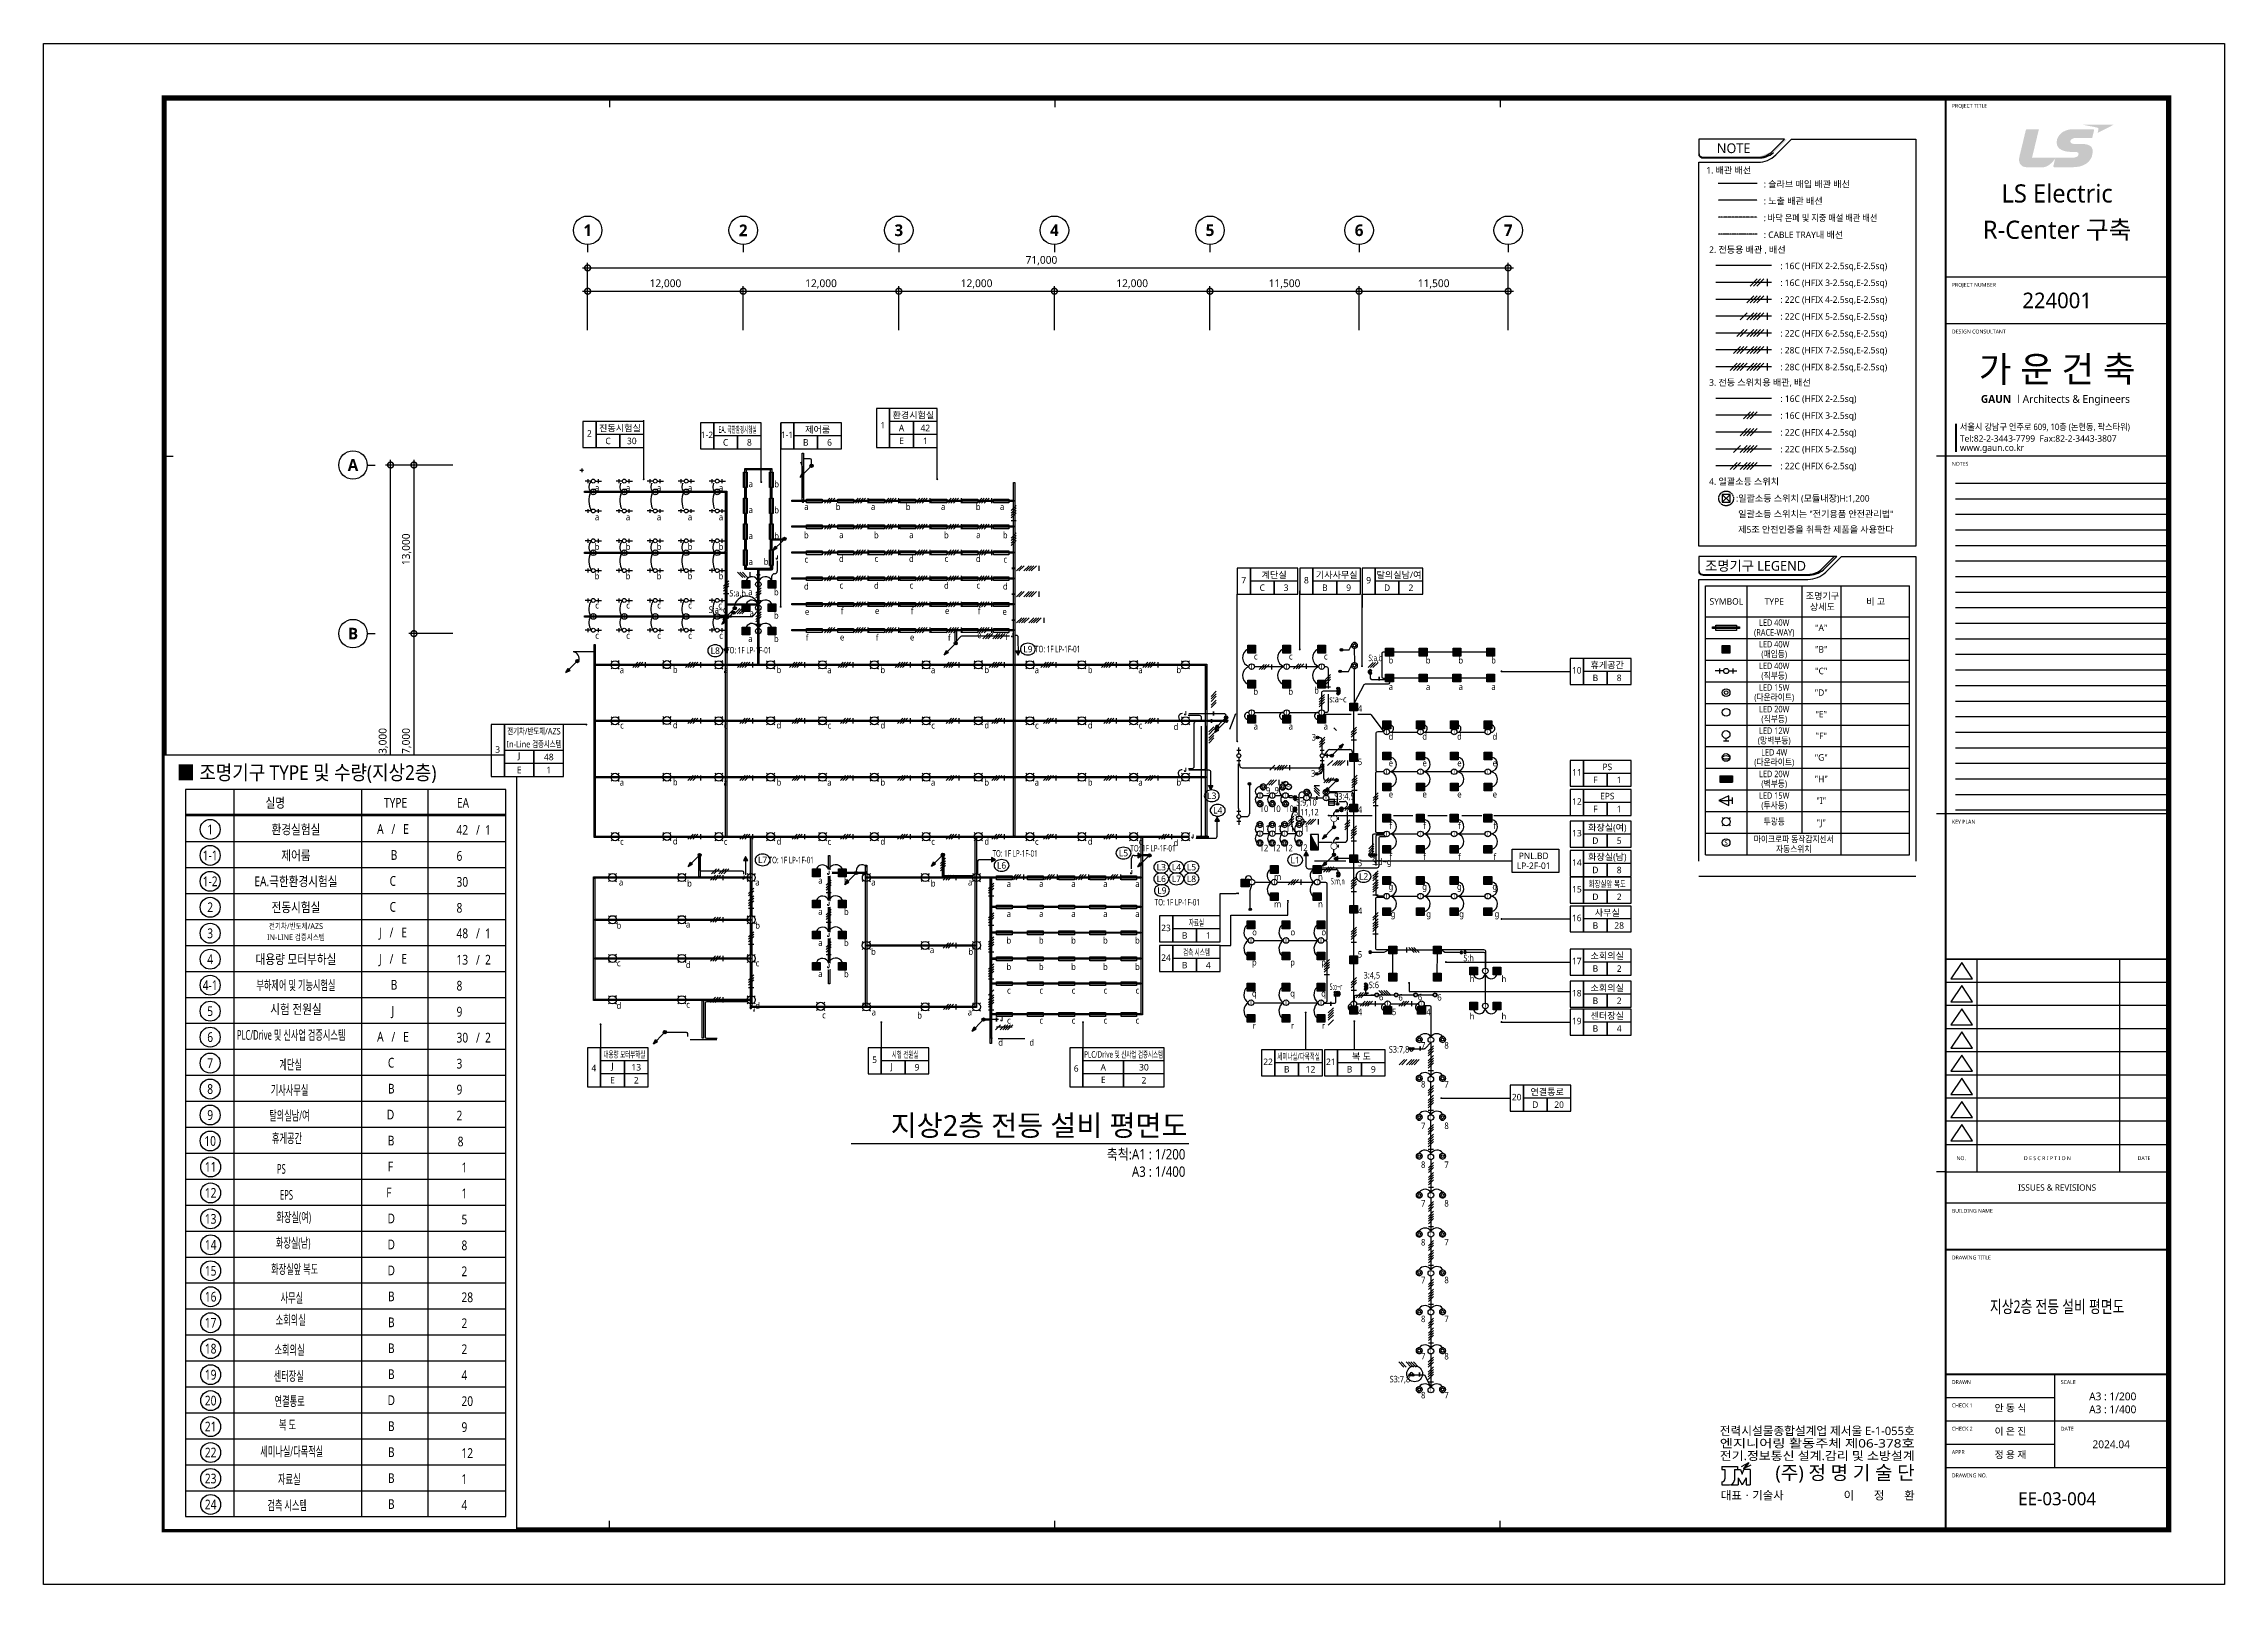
# Model space of a CAD drawing. Header units: millimetres. Extents: x -168200 to 504600, y -244718 to -125918.
# Drawn here: x 168200 to 336400, y -244718 to -125918 of the extents above; entities that cross this region are included whole.
import ezdxf
from ezdxf.enums import TextEntityAlignment as Align

# ---------------------------------------------------------------- set-up
doc = ezdxf.new("R2010")
doc.units = ezdxf.units.MM
doc.set_wipeout_variables(frame=1)
for name, pattern in [('DASHDOT4', [0.6, 0.35, -0.125, 0, -0.125]), ('DIVIDE2', [0.625, 0.25, -0.125, 0, -0.125, 0, -0.125]), ('HIDDEN', [0.375, 0.25, -0.125])]:
    doc.linetypes.add(name, pattern=pattern)
doc.layers.get('Defpoints').update_dxf_attribs({"color": 167})
for name, color, linetype in [('-----20 공통심벌', 2, 'Continuous'), ('1-전등TEXT', 2, 'Continuous'), ('4', 4, 'Continuous'), ('arch', 8, 'Continuous'), ('DIM', 6, 'Continuous'), ('elec-box', 6, 'Continuous'), ('IMAGE', 7, 'Continuous'), ('RACEWAY', 6, 'Continuous'), ('RACEWAY-전등', 6, 'Continuous'), ('REV', 1, 'Continuous'), ('S', 4, 'Continuous'), ('SM', 3, 'Continuous'), ('sol254', 254, 'Continuous'), ('SYM', 3, 'Continuous'), ('SYM-BUB', 3, 'Continuous'), ('symbol', 6, 'Continuous'), ('TEXT', 7, 'Continuous'), ('TIT', 2, 'Continuous'), ('Type', 1, 'Continuous'), ('XR-FORM-EE$0$Layer 1', 7, 'Continuous'), ('XR-FORM-EE$0$S', 4, 'Continuous'), ('XR-FORM-EE$0$XR-SHEET(통신)$0$WD-E$0$WD', 6, 'Continuous'), ('XR-FORM-EE$0$XR-SHEET-SHT', 5, 'Continuous'), ('XR-FORM-EE$0$XR-SHEET-TEXT', 3, 'Continuous'), ('레이스웨이', 3, 'Continuous'), ('시스템찬넬-전등', 4, 'Continuous'), ('실명', 9, 'Continuous'), ('인써트', 2, 'Continuous')]:
    doc.layers.add(name, color=color, linetype=linetype)
doc.layers.add('XR-FORM-EE$0$XR-SHEET-TEMP', color=171, linetype='Continuous', plot=False)
doc.styles.add('$0$스타일1', font='malgun.ttf')
doc.styles.add('1', font='')
doc.styles.add('arch', font='malgun.ttf')
doc.styles.add('GHS', font='malgun.ttf')
doc.styles.add('NA', font='malgun.ttf')
doc.styles.add('ROMANS', font='romans.shx', dxfattribs={"height": 2.5})
doc.styles.add('XR-FORM-EE$0$XR-SHEET$0$XREF-Form$0$맑은고딕', font='malgun.ttf')
doc.styles.add('XR-FORM-EE$0$XR-SHEET(통신)$0$WD-E$0$GHS', font='malgun.ttf')
doc.styles.add('XR-FORM-EE$0$맑은고딕', font='malgun.ttf')
doc.styles.add('XR-FORM-EE$0$맑은고딕B', font='malgunbd.ttf')
doc.styles.add('맑은 고딕', font='malgun.ttf')
doc.styles.add('스타일1', font='malgun.ttf')
doc.styles.add('스타일2', font='malgunbd.ttf')
doc.styles.add('울릉도M', font='malgun.ttf')
doc.styles.get('1').set_extended_font_data('Dotum')
doc.dimstyles.new('CJA', dxfattribs={"dimscale": 300, "dimtxt": 2.7, "dimasz": 1, "dimexe": 2, "dimexo": 3, "dimgap": 1, "dimtad": 1, "dimdec": 0, "dimzin": 1, "dimdsep": 46, "dimlunit": 6, "dimtxsty": '$0$스타일1', "dimblk": 'CJDOT', "dimcen": 0.09, "dimdle": 1, "dimclrd": 256, "dimclre": 256, "dimclrt": 3, "dimadec": 0, "dimazin": 0, "dimtfac": 1, "dimtdec": 0, "dimtix": 1, "dimtmove": 2, "dimatfit": 3, "dimldrblk": 'CJDOT', "dimfxl": 1, "dimtolj": 1, "dimtzin": 1, "dimarcsym": 0})
doc.dimstyles.new('DIM-QD 1', dxfattribs={"dimtxt": 3, "dimasz": 1.5, "dimexe": 1, "dimexo": 0, "dimgap": 1, "dimtad": 1, "dimdec": 3, "dimdsep": 46, "dimlunit": 6, "dimtxsty": '$0$스타일1', "dimblk1": 'ARCHTICK', "dimblk2": 'ARCHTICK', "dimsah": 1, "dimcen": 0, "dimclrd": 256, "dimclre": 256, "dimclrt": 3, "dimazin": 2, "dimtfac": 1, "dimtdec": 3, "dimtix": 1, "dimtmove": 2, "dimatfit": 3, "dimldrblk": 'ARCHTICK', "dimfxl": 1, "dimtolj": 1, "dimtzin": 0, "dimarcsym": 0})

msp = doc.modelspace()

# ---------------------------------------------------------------- texts
at = {"layer": 'SYM', "style": 'arch'}
for s, width, p in [('S:a,b', 0.7, (221732.7, -168322.2)), ('a', 0.9, (222712.8, -168196.3)), ('b', 0.9, (224712.8, -168196.3)), ('a', 0.9, (222812.8, -169831.7)), ('b', 0.9, (224712.8, -169996.3)), ('b', 0.9, (224712.8, -171796.3)), ('a', 0.9, (222712.8, -171796.3)), ('c', 0.9, (261689.9, -173157.5)), ('c', 0.9, (264389.9, -173157.5)), ('c', 0.9, (267089.9, -173157.5)), ('S:a,b', 0.6, (270927.1, -173311.6)), ('b', 0.9, (272115.4, -173449.9)), ('b', 0.9, (274983.1, -173449.9)), ('b', 0.9, (277501.9, -173449.9)), ('b', 0.9, (280031.6, -173449.9)), ('b', 0.9, (261689.9, -175857.5)), ('b', 0.9, (264389.9, -175857.5)), ('b', 0.9, (266382, -175777.6)), ('s:a~c', 0.7, (268026.4, -176465)), ('a', 0.9, (272115.4, -175510)), ('a', 0.9, (274983.1, -175510)), ('a', 0.9, (277501.9, -175510)), ('a', 0.9, (280031.6, -175510)), ('4', 0.9, (269727.3, -177181.2)), ('a', 0.9, (261689.9, -178557.5)), ('a', 0.9, (264389.9, -178557.5)), ('a', 0.9, (267089.9, -178557.5)), ('d', 0.9, (272115.4, -179325)), ('d', 0.9, (274720.4, -179325)), ('d', 0.9, (277400.4, -179325)), ('d', 0.9, (280130.4, -179325)), ('5', 0.9, (269727.3, -181301.2)), ('e', 0.9, (272115.4, -181395)), ('e', 0.9, (274720.4, -181395)), ('e', 0.9, (277400.4, -181395)), ('e', 0.9, (280130.4, -181395)), ('4', 0.9, (269727.3, -184981.2)), ('e', 0.9, (272115.4, -183795)), ('e', 0.9, (274720.4, -183795)), ('e', 0.9, (277400.4, -183795)), ('e', 0.9, (280130.4, -183795)), ('f', 0.9, (272107.4, -186195)), ('f', 0.9, (274712.4, -186195)), ('f', 0.9, (277392.4, -186195)), ('f', 0.9, (280122.4, -186195)), ('f', 0.9, (272107.4, -188595)), ('f', 0.9, (274712.4, -188595)), ('f', 0.9, (277392.4, -188595)), ('f', 0.9, (280122.4, -188595)), ('m', 0.9, (263380.2, -190156.2)), ('n', 0.9, (266680.2, -190156.2)), ('5', 0.9, (269727.3, -189101.2)), ('S:d~g', 0.7, (271413, -189067.8)), ('a', 0.9, (228113.1, -190441.9)), ('b', 0.9, (230113.1, -190441.9)), ('S:m,n', 0.5, (268020.2, -190538.6)), ('g', 0.9, (272107.4, -190995)), ('g', 0.9, (274712.4, -190995)), ('g', 0.9, (277392.4, -190995)), ('g', 0.9, (280122.4, -190995)), ('a', 0.9, (228113.1, -192841.9)), ('b', 0.9, (230113.1, -192841.9)), ('m', 0.9, (263380.2, -192256.2)), ('n', 0.9, (266680.2, -192256.2)), ('4', 0.9, (269727.3, -192781.2)), ('g', 0.9, (272277.4, -193105)), ('g', 0.9, (275022.4, -193105)), ('g', 0.9, (277562.4, -193105)), ('g', 0.9, (280292.4, -193105)), ('a', 0.9, (228113.1, -195241.9)), ('b', 0.9, (230113.1, -195241.9)), ('o', 0.9, (261599.4, -194431.2)), ('o', 0.9, (264549.4, -194431.2)), ('o', 0.9, (266939.4, -194431.2)), ('p', 0.9, (261580.2, -196831.2)), ('p', 0.9, (264530.2, -196831.2)), ('p', 0.9, (266920.2, -196831.2)), ('5', 0.9, (269727.3, -196144.1)), ('S:h', 0.7, (278110, -196410)), ('a', 0.9, (228113.1, -197641.9)), ('b', 0.9, (230113.1, -197641.9)), ('S:o~r', 0.5, (267878.3, -198636)), ('3:4,5', 0.7, (270643.2, -197793.4)), ('h', 0.9, (278372.4, -198015)), ('h', 0.9, (280827.5, -198015)), ('q', 0.9, (261580.2, -199231.2)), ('q', 0.9, (264530.2, -199231.2)), ('q', 0.9, (266920.2, -199231.2)), ('r', 0.9, (261580.2, -201631.2)), ('r', 0.9, (264530.2, -201631.2)), ('r', 0.9, (266920.2, -201631.2)), ('4', 0.9, (269727.3, -200581.2)), ('5', 0.9, (272367.3, -200581.2)), ('4', 0.9, (275017.3, -200581.2)), ('h', 0.9, (278372.4, -200895)), ('h', 0.9, (280827.5, -200895)), ('S3:7,8', 0.7, (272742.8, -203507.7)), ('7', 0.9, (274608.4, -203157.4)), ('S3:7,8', 0.7, (272806.9, -228933.1))]:
    msp.add_text(s, height=500, dxfattribs=dict(at, width=width)).set_placement(p, align=Align.MIDDLE)
at = {"layer": 'SYM', "style": 'GHS', "width": 0.6}
for p in [(246410.4, -172598.5), (225861.4, -188866.7), (255641.9, -192120)]:
    msp.add_text('TO: 1F LP-1F-01', height=500, dxfattribs=at).set_placement(p, align=Align.MIDDLE_CENTER)
at = {"layer": 'SYM', "style": 'GHS'}
for s, p in [('L3', (258296.6, -183913.5)), ('L3', (254404.2, -189416.7)), ('L6', (254404.2, -190316.7)), ('L4', (255568.4, -189416.7)), ('L5', (256732.6, -189416.7)), ('L8', (256732.6, -190316.7)), ('L2', (270007.4, -190128.6)), ('L9', (254450.5, -191218.1)), ('L7', (255568.4, -190316.7))]:
    msp.add_text(s, height=500, dxfattribs=at).set_placement(p, align=Align.MIDDLE)
at = {"layer": 'TEXT', "style": 'arch', "width": 0.9}
for s, p in [('a', (213275.5, -160158.4)), ('a', (215665.5, -160158.4)), ('a', (218055.5, -160158.4)), ('a', (220445.5, -160158.4)), ('b', (229480.7, -161619.5)), ('b', (234880.7, -161619.5)), ('b', (240280.7, -161619.5)), ('a', (213275.5, -162425)), ('a', (215665.5, -162425)), ('a', (218055.5, -162425)), ('a', (220445.5, -162425)), ('a', (232180.7, -161619.5)), ('a', (237580.7, -161619.5)), ('a', (242124, -161619.5)), ('b', (227028, -163801.8)), ('a', (229728, -163801.8)), ('b', (232428, -163801.8)), ('a', (235128, -163801.8)), ('b', (237828, -163801.8)), ('a', (240290.3, -163801.8)), ('b', (242371.3, -163801.8)), ('c', (227028, -165688.1)), ('d', (229728, -165629.2)), ('c', (232428, -165629.2)), ('d', (235128, -165629.2)), ('c', (237828, -165629.2)), ('d', (240290.3, -165629.2)), ('c', (242371.3, -165688.1)), ('d', (227028, -167747)), ('c', (229728, -167688)), ('d', (232428, -167688)), ('c', (235128, -167688)), ('d', (237828, -167688)), ('c', (240290.3, -167688)), ('d', (242371.3, -167747)), ('e', (227087.2, -169712.4)), ('f', (229787.2, -169653.4)), ('e', (232487.2, -169653.4)), ('f', (235187.2, -169653.4)), ('e', (237887.2, -169653.4)), ('f', (240349.5, -169653.4)), ('e', (242320.7, -169712.4)), ('f', (227087.2, -171690.9)), ('e', (229787.2, -171690.9)), ('f', (232487.2, -171690.9)), ('e', (235187.2, -171690.9)), ('f', (238055.2, -171690.9)), ('e', (240376.4, -171512.1)), ('f', (242493.1, -171639.6)), ('a', (212804.6, -174217.3)), ('b', (216917.2, -174177.1)), ('a', (220804.6, -174217.3)), ('b', (224913.6, -174191.9)), ('a', (228804.6, -174217.3)), ('b', (232927.8, -174191.9)), ('a', (236804.6, -174217.3)), ('b', (240942.8, -174191.9, 496.3)), ('a', (244804.6, -174217.3)), ('b', (248921.2, -174191.9)), ('a', (252804.6, -174217.3)), ('b', (255757.5, -174191.9)), ('d', (216917.2, -178443.5)), ('d', (224913.6, -178458.3)), ('d', (232927.8, -178458.3)), ('d', (240942.8, -178458.3, 496.3)), ('d', (248921.2, -178458.3)), ('c', (212804.6, -178483.7)), ('c', (220804.6, -178483.7)), ('c', (228804.6, -178483.7)), ('c', (236804.6, -178483.7)), ('c', (244804.6, -178483.7)), ('c', (252804.6, -178483.7)), ('d', (255535.9, -178569.1)), ('a', (212804.6, -182887.3)), ('b', (216917.2, -182847)), ('a', (220804.6, -182887.3)), ('b', (224913.6, -182861.9)), ('a', (228804.6, -182887.3)), ('b', (232927.8, -182861.9)), ('a', (236804.6, -182887.3)), ('b', (240942.8, -182861.9, 496.3)), ('a', (244804.6, -182887.3)), ('b', (248921.2, -182861.9)), ('a', (252804.6, -182887.3)), ('c', (212804.6, -187444.5)), ('d', (216917.2, -187404.2)), ('c', (220804.6, -187444.5)), ('d', (224913.6, -187419.1)), ('c', (228804.6, -187444.5)), ('d', (232927.8, -187419.1)), ('c', (236804.6, -187444.5)), ('d', (240942.8, -187419.1, 496.3)), ('c', (244804.6, -187444.5)), ('d', (248921.2, -187419.1)), ('d', (255535.9, -187529.8)), ('a', (212735.8, -190583.4)), ('b', (218017.4, -190648.3)), ('a', (223258.1, -190583.4)), ('a', (232203.3, -190583.4)), ('b', (236810.3, -190648.3)), ('a', (239664.8, -190583.4)), ('a', (242647.3, -190702.6)), ('a', (245148.4, -190702.6)), ('a', (247635.1, -190702.6)), ('a', (250092.9, -190702.6)), ('a', (252565.1, -190702.6)), ('a', (242647.3, -193015.2)), ('a', (245148.4, -193015.2)), ('a', (247635.1, -193015.2)), ('a', (250092.9, -193015.2)), ('a', (252565.1, -193015.2)), ('b', (212570.6, -193894.8)), ('a', (217907, -193830.2)), ('b', (223272.9, -193894.8)), ('b', (242647.3, -195047.1)), ('b', (245148.4, -195047.1)), ('b', (247635.1, -195047.1)), ('b', (250092.9, -195047.1)), ('b', (252565.1, -195047.1)), ('c', (212555.9, -196818.6)), ('d', (217917.9, -196931.9)), ('c', (223258.1, -196818.6)), ('b', (232205.4, -195909.6)), ('a', (236722.3, -195796.5)), ('b', (239714.4, -195909.6)), ('b', (242647.3, -197085)), ('b', (245148.4, -197085)), ('b', (247635.1, -197085)), ('b', (250092.9, -197085)), ('b', (252565.1, -197085)), ('d', (212570.6, -200074.4)), ('c', (217907, -200009.8)), ('d', (223272.9, -200074.4)), ('c', (242647.3, -198920.6)), ('c', (245148.4, -198920.6)), ('c', (247635.1, -198920.6)), ('c', (250092.9, -198920.6)), ('c', (252565.1, -198920.6)), ('c', (228388.1, -200822.5)), ('a', (232229.7, -200605.4)), ('b', (235765.4, -200829.6)), ('a', (239642.4, -200605.4)), ('c', (245148.4, -201233.1)), ('c', (247635.1, -201233.1)), ('c', (250092.9, -201233.1)), ('c', (252565.1, -201233.1))]:
    msp.add_text(s, height=500, dxfattribs=at).set_placement(p, align=Align.MIDDLE)
at = {"layer": 'TEXT', "style": 'GHS', "width": 0.75}
msp.add_text('지상2층 전등 설비 평면도', height=965.937, dxfattribs=at).set_placement((323500, -223300.5), align=Align.MIDDLE_CENTER)
at = {"layer": 'TEXT', "style": 'GHS'}
for s, height, p in [('A3 : 1/200', 600, (327790.3, -230223.1)), ('A3 : 1/400', 600, (327790.3, -231223.1)), ('EE-03-004', 1000, (323500, -238117.7))]:
    msp.add_text(s, height=height, dxfattribs=at).set_placement(p, align=Align.MIDDLE_CENTER)
at = {"layer": 'TIT', "style": 'GHS'}
msp.add_text('지상2층 전등 설비 평면도', height=1600, dxfattribs=at).set_placement((256426.2, -209338), align=Align.MIDDLE_RIGHT)
at = {"layer": 'TIT', "style": 'GHS', "width": 0.85}
for s, p in [('축척:A1 : 1/200', (256264.1, -211955.4)), ('A3 : 1/400', (256264.1, -213293.6))]:
    msp.add_text(s, height=800, dxfattribs=at).set_placement(p, align=Align.RIGHT)

# ---------------------------------------------------------------- blocks, each defined once
blk = doc.blocks.new('zw$29C1')
blk.add_wipeout([(600, 150), (600, -150), (-600, -150), (-600, 150)]).dxf.layer = 'SYM'
at = {"layer": 'SYM'}
blk.add_lwpolyline([(600, 150), (600, -150), (-600, -150), (-600, 150)], close=True, dxfattribs=at)
blk = doc.blocks.new('zw$F231')
at = {"layer": 'sol254'}
blk.add_hatch(color=256, dxfattribs=at).paths.add_polyline_path([(-300, 300), (-300, -300), (300, -300), (300, 300)])
at = {"layer": 'SYM'}
blk.add_lwpolyline([(-300, 300), (300, 300), (300, -300), (-300, -300)], close=True, dxfattribs=at)
blk = doc.blocks.new('E18')
blk.add_wipeout([(0, -1.5), (0.57, -1.39), (1.06, -1.06), (1.39, -0.57), (1.5, 0), (1.39, 0.57), (1.06, 1.06), (0.57, 1.39), (0, 1.5), (-0.57, 1.39), (-1.06, 1.06), (-1.39, 0.57), (-1.5, 0), (-1.39, -0.57), (-1.06, -1.06), (-0.57, -1.39)]).dxf.layer = 'SYM'
at = {"layer": 'SYM', "style": 'ROMANS'}
blk.add_text('J', height=1.65, dxfattribs=at).set_placement((-0.69, -0.67))
blk = doc.blocks.new('A$C07382CB1')
at = {"layer": 'SYM'}
h = blk.add_hatch(color=5, dxfattribs=at)
edge = h.paths.add_edge_path()
edge.add_ellipse((0, 0), major_axis=(61.9, 61.9), ratio=1, start_angle=45, end_angle=225, ccw=False)
edge.add_ellipse((0, 0), major_axis=(61.9, 61.9), ratio=1, start_angle=225, end_angle=405, ccw=False)
blk.add_hatch(color=5, dxfattribs=at).paths.add_polyline_path([(393, 501), (447, 447), (501, 393), (624, 624)])
for p, q in [((62, 62), (624, 624)), ((624, 624), (393, 501)), ((393, 501), (447, 447)), ((501, 393), (447, 447)), ((624, 624), (501, 393))]:
    blk.add_line(p, q, dxfattribs=at)
blk.add_circle((0, 0), 87.5, dxfattribs=at)
blk = doc.blocks.new('D8')
at = {"layer": 'SYM', "xscale": 0.00742857142770663, "yscale": 0.00742857142770663, "zscale": 0.00742857142770663}
blk.add_blockref('A$C07382CB1', (0, 0), dxfattribs=at)
blk = doc.blocks.new('XR-FORM-EE$0$A$C73120EFD')
at = {"layer": 'XR-FORM-EE$0$XR-SHEET(통신)$0$WD-E$0$WD', "color": 4}
for p, q in [((-27546, 7102), (-27546, 6933)), ((-27546, 7102), (-26702, 7102)), ((-26702, 7102), (-26702, 6933)), ((-26494, 7105), (-26082, 7309)), ((-26165, 7268), (-26370, 6991)), ((-26370, 6991), (-25958, 7194)), ((-26370, 6991), (-26257, 7073)), ((-26349, 7019), (-26236, 7101)), ((-26328, 7047), (-26215, 7129)), ((-26308, 7075), (-26194, 7157)), ((-26082, 7309), (-26288, 7031)), ((-26287, 7103), (-26173, 7186)), ((-26266, 7131), (-26153, 7214)), ((-26245, 7160), (-26132, 7242)), ((-26224, 7188), (-26111, 7270)), ((-26203, 7216), (-26090, 7298)), ((-26183, 7244), (-26117, 7292)), ((-27546, 6933), (-27377, 6933)), ((-27546, 6273), (-27546, 6105)), ((-27546, 6273), (-27538, 6273)), ((-27546, 6105), (-27124, 6105)), ((-27377, 6933), (-27377, 6434)), ((-27052, 6115), (-27052, 6105)), ((-27052, 6105), (-26660, 6105)), ((-26871, 6933), (-26871, 6358)), ((-26871, 6933), (-26534, 6933)), ((-26660, 6490), (-26449, 6105)), ((-26660, 6490), (-26660, 6105)), ((-26534, 6933), (-26449, 6680)), ((-26449, 6680), (-26365, 6933)), ((-26238, 6490), (-26449, 6105)), ((-26027, 6933), (-26365, 6933)), ((-26314, 7018), (-26278, 7045)), ((-26238, 6490), (-26238, 6105)), ((-26238, 6105), (-26027, 6105)), ((-26027, 6933), (-26027, 6105))]:
    blk.add_line(p, q, dxfattribs=at)
for centre, radius in [((-27538, 6434), 160), ((-27124, 6358), 253)]:
    blk.add_arc(centre, radius, 270, 0, dxfattribs=at)
at = {"layer": 'XR-FORM-EE$0$XR-SHEET(통신)$0$WD-E$0$WD', "color": 4, "style": 'XR-FORM-EE$0$XR-SHEET(통신)$0$WD-E$0$GHS'}
for s, width, p, p2 in [('전력시설물종합설계업 제서울 E-1-055호', 0.877197, (-27655, 8791), (-17155, 8791)), ('엔지니어링 활동주체 제06-378호', 1.128043, (-27655, 8118), (-17155, 8118)), ('전기.정보통신 설계.감리 및 소방설계', 1.016896, (-27655, 7445), (-17155, 7445))]:
    blk.add_text(s, height=450, dxfattribs=dict(at, width=width)).set_placement(p, p2, align=Align.FIT)
for s, height, p in [('(주) 정 명 기 술 단', 750, (-17155, 6387)), ('이       정       환', 450, (-17155, 5315))]:
    blk.add_text(s, height=height, dxfattribs=at).set_placement(p, align=Align.RIGHT)
blk.add_text('대표ㆍ기술사 ', height=450, dxfattribs=at).set_placement((-27597, 5315))
blk = doc.blocks.new('XR-FORM-EE$0$XR-SHEET$0$XREF-Form$0$xr-form$0$TITLE')
at = {"layer": 'XR-FORM-EE$0$XR-SHEET-TEXT', "color": 4, "style": 'XR-FORM-EE$0$맑은고딕B'}
for tag, height, p in [('TITLE1', 6, (776, 116.69)), ('TITLE4', 6, (776, 111.7)), ('TITLE2', 6, (776, 107.09)), ('TITLE5', 6, (776, 102.09)), ('TITLE3', 6, (776, 97.38)), ('A0.00', 7, (775.56, 32.33))]:
    blk.add_attdef(tag, text='', height=height, dxfattribs=at).set_placement(p, align=Align.MIDDLE_CENTER)
at = {"layer": 'XR-FORM-EE$0$XR-SHEET-TEXT', "color": 3, "style": 'XR-FORM-EE$0$XR-SHEET$0$XREF-Form$0$맑은고딕'}
for tag, p in [('NAME-1', (752.37, 76.33)), ('NAME-2', (752.37, 67.33)), ('NAME-3', (752.37, 58.33)), ('NAME-4', (752.37, 49.33))]:
    blk.add_attdef(tag, text='', height=2.7, dxfattribs=at).set_placement(p, align=Align.MIDDLE_LEFT)
for tag, p in [('SCALE-A1', (796.39, 73.17)), ('SCALE-A3', (796.39, 68.31)), ('DATE', (797.36, 53.01))]:
    blk.add_attdef(tag, text='', height=3, dxfattribs=at).set_placement(p, align=Align.MIDDLE)
blk = doc.blocks.new('XR-FORM-EE$0$block 3')
at = {"true_color": 0xfa002d}
h = blk.add_hatch(color=240, dxfattribs=at)
h.dxf.hatch_style = 1
h.paths.add_polyline_path([(78.5, -138.2), (78.5, -138.2), (78.6, -138.2), (78.6, -138.2), (78.7, -138.1), (78.7, -138.1), (78.8, -138.1), (78.8, -138.1), (78.9, -138), (78.9, -138), (78.9, -138), (79, -138), (79, -138), (79.1, -137.9), (79.1, -137.9), (79.1, -137.9), (79.2, -137.9), (79.2, -137.9), (79.2, -137.8), (79.3, -137.8), (79.3, -137.8), (79.4, -137.8), (79.4, -137.8), (79.4, -137.8), (79.5, -137.7), (79.5, -137.7), (79.5, -137.7), (79.6, -137.7), (79.6, -137.7), (79.6, -137.7), (79.6, -137.6), (79.7, -137.6), (79.7, -137.6), (79.7, -137.6), (79.7, -137.6), (79.8, -137.6), (79.8, -137.6), (79.8, -137.6), (79.8, -137.5), (79.9, -137.5), (79.9, -137.5), (79.9, -137.5), (79.9, -137.5), (80, -137.5), (80, -137.5), (80, -137.5), (80, -137.5), (80, -137.4), (80, -137.4), (80.1, -137.4), (80.1, -137.4), (80.1, -137.4), (80.1, -137.4), (80.1, -137.4), (80.2, -137.4), (80.2, -137.4), (80.2, -137.4), (80.2, -137.4), (80.2, -137.4), (80.2, -137.4), (80.2, -137.4), (80.2, -137.4), (80.2, -137.4), (80.1, -137.4), (80.1, -137.4), (80.1, -137.4), (80.1, -137.4), (80.1, -137.4), (80.1, -137.4), (80.1, -137.4), (80.1, -137.4), (80.1, -137.4), (80.1, -137.4), (80.1, -137.4), (80.1, -137.4), (80.1, -137.4), (80.1, -137.4), (80, -137.4), (80, -137.4), (80, -137.4), (80, -137.4), (80, -137.4), (80, -137.4), (80, -137.4), (80, -137.4), (80, -137.4), (79.9, -137.4), (79.9, -137.4), (79.9, -137.4), (79.9, -137.4), (79.9, -137.4), (79.9, -137.4), (79.9, -137.4), (79.8, -137.4), (79.8, -137.4), (79.8, -137.4), (79.8, -137.4), (79.8, -137.4), (79.7, -137.4), (79.7, -137.4), (79.7, -137.4), (79.7, -137.4), (79.7, -137.4), (79.6, -137.4), (79.6, -137.4), (79.6, -137.4), (79.6, -137.4), (79.6, -137.4), (79.5, -137.4), (79.5, -137.4), (79.5, -137.4), (79.5, -137.4), (79.5, -137.4), (79.4, -137.4), (79.4, -137.4), (79.4, -137.4), (79.4, -137.4), (79.3, -137.4), (79.3, -137.4), (79.3, -137.4), (79.2, -137.4), (79.2, -137.4), (79.2, -137.4), (79.2, -137.4), (79.1, -137.4), (79.1, -137.4), (79.1, -137.4), (79.1, -137.4), (79, -137.4), (79, -137.4), (79, -137.4), (78.9, -137.4), (78.9, -137.4), (78.9, -137.4), (78.8, -137.4), (78.8, -137.4), (78.8, -137.4), (78.8, -137.4), (78.7, -137.4), (78.7, -137.4), (78.7, -137.4), (78.6, -137.4), (78.6, -137.4), (78.6, -137.4), (78.5, -137.4), (78.5, -137.4), (78.4, -137.4), (78.4, -137.4), (78.4, -137.4), (78.3, -137.4), (78.3, -137.4), (78.3, -137.4), (78.2, -137.4), (78.2, -137.4), (78.2, -137.4), (78.1, -137.4), (78.1, -137.4), (78, -137.4), (78, -137.4), (78, -137.4), (77.9, -137.4), (77.9, -137.4), (77.9, -137.4), (77.8, -137.4), (77.8, -137.4), (77.7, -137.4), (77.7, -137.4), (77.7, -137.4), (77.6, -137.4), (77.6, -137.4), (77.5, -137.4), (77.5, -137.4), (77.5, -137.4), (77.4, -137.4), (77.4, -137.4), (77.3, -137.4), (77.3, -137.4), (77.2, -137.4), (77.2, -137.4), (77.2, -137.4), (77.1, -137.4), (77.1, -137.4), (77, -137.4), (77, -137.4), (76.9, -137.4), (76.9, -137.4), (76.8, -137.4), (76.8, -137.4), (76.7, -137.4), (76.7, -137.4), (76.7, -137.4), (76.6, -137.4), (76.6, -137.4), (76.5, -137.4), (76.5, -137.4), (76.4, -137.4), (76.4, -137.4), (76.3, -137.4), (76.3, -137.4), (76.2, -137.4), (76.2, -137.4), (76.1, -137.4), (76.1, -137.4), (76, -137.4), (76, -137.4), (75.9, -137.4), (75.9, -137.4), (75.8, -137.4), (75.8, -137.4), (75.7, -137.4), (75.7, -137.4), (75.6, -137.4), (75.6, -137.4), (75.5, -137.4), (75.5, -137.4), (75.4, -137.4), (75.4, -137.4), (75.3, -137.4), (75.3, -137.4), (75.2, -137.4), (75.2, -137.4), (75.1, -137.4), (75.1, -137.4), (75, -137.4), (75, -137.4), (74.9, -137.4), (74.9, -137.4), (74.8, -137.4), (74.8, -137.4), (74.7, -137.4), (74.7, -137.4), (74.6, -137.4), (74.6, -137.4), (74.5, -137.4), (74.4, -137.4), (74.3, -137.4), (74.2, -137.4), (74.1, -137.4), (74, -137.4), (73.9, -137.4), (73.8, -137.4), (73.7, -137.4), (73.6, -137.4), (73.5, -137.4), (73.3, -137.4), (73.2, -137.4), (73.1, -137.4), (73, -137.4), (72.9, -137.4), (72.8, -137.4), (72.7, -137.4), (72.5, -137.4), (72.4, -137.4), (72.3, -137.4), (72.2, -137.4), (72.1, -137.4), (72, -137.4), (71.9, -137.4), (71.7, -137.4), (71.6, -137.4), (71.5, -137.4), (71.4, -137.4), (71.3, -137.4), (71, -137.4), (70.8, -137.4), (70.6, -137.4), (70.1, -137.4), (69.6, -137.4), (69.4, -137.4), (69.1, -137.4), (68.9, -137.4), (68.8, -137.4), (68.7, -137.4), (68.6, -137.4), (68.4, -137.4), (68.3, -137.4), (68.2, -137.4), (68.1, -137.4), (68, -137.4), (67.9, -137.4), (67.7, -137.4), (67.6, -137.4), (67.5, -137.4), (67.4, -137.4), (67.3, -137.4), (67.2, -137.4), (67.1, -137.4), (67, -137.4), (66.8, -137.4), (66.7, -137.4), (66.6, -137.4), (66.5, -137.4), (66.4, -137.4), (66.3, -137.4), (66.2, -137.4), (66.1, -137.4), (66, -137.4), (65.8, -137.4), (65.7, -137.4), (65.7, -137.4), (65.6, -137.4), (65.6, -137.4), (65.5, -137.4), (65.5, -137.4), (65.4, -137.4), (65.4, -137.4), (65.3, -137.4), (65.3, -137.4), (65.2, -137.4), (65.2, -137.4), (65.1, -137.4), (65, -137.4), (65, -137.4), (64.9, -137.4), (64.9, -137.4), (64.8, -137.4), (64.8, -137.4), (64.7, -137.4), (64.7, -137.4), (64.6, -137.4), (64.6, -137.4), (64.5, -137.4), (64.5, -137.4), (64.4, -137.4), (64.4, -137.4), (64.3, -137.4), (64.3, -137.4), (64.2, -137.4), (64.2, -137.4), (64.1, -137.4), (64.1, -137.4), (64, -137.4), (64, -137.4), (63.9, -137.4), (63.9, -137.4), (63.9, -137.4), (63.8, -137.4), (63.8, -137.4), (63.7, -137.4), (63.7, -137.4), (63.6, -137.4), (63.6, -137.4), (63.5, -137.4), (63.5, -137.4), (63.4, -137.4), (63.4, -137.4), (63.3, -137.4), (63.3, -137.4), (63.3, -137.4), (63.2, -137.4), (63.2, -137.4), (63.1, -137.4), (63.1, -137.4), (63, -137.4), (63, -137.4), (62.9, -137.4), (62.9, -137.4), (62.9, -137.4), (62.8, -137.4), (62.8, -137.4), (62.7, -137.4), (62.7, -137.4), (62.7, -137.4), (62.6, -137.4), (62.6, -137.4), (62.5, -137.4), (62.5, -137.4), (62.4, -137.4), (62.4, -137.4), (62.4, -137.4), (62.3, -137.4), (62.3, -137.4), (62.2, -137.4), (62.2, -137.4), (62.2, -137.4), (62.1, -137.4), (62.1, -137.4), (62.1, -137.4), (62, -137.4), (62, -137.4), (61.9, -137.4), (61.9, -137.4), (61.9, -137.4), (61.8, -137.4), (61.8, -137.4), (61.8, -137.4), (61.7, -137.4), (61.7, -137.4), (61.7, -137.4), (61.6, -137.4), (61.6, -137.4), (61.6, -137.4), (61.5, -137.4), (61.5, -137.4), (61.5, -137.4), (61.4, -137.4), (61.4, -137.4), (61.4, -137.4), (61.3, -137.4), (61.3, -137.4), (61.3, -137.4), (61.2, -137.4), (61.2, -137.4), (61.2, -137.4), (61.2, -137.4), (61.1, -137.4), (61.1, -137.4), (61.1, -137.4), (61, -137.4), (61, -137.4), (61, -137.4), (61, -137.4), (60.9, -137.4), (60.9, -137.4), (60.9, -137.4), (60.9, -137.4), (60.8, -137.4), (60.8, -137.4), (60.8, -137.4), (60.8, -137.4), (60.7, -137.4), (60.7, -137.4), (60.7, -137.4), (60.7, -137.4), (60.6, -137.4), (60.6, -137.4), (60.6, -137.4), (60.6, -137.4), (60.6, -137.4), (60.5, -137.4), (60.5, -137.4), (60.5, -137.4), (60.5, -137.4), (60.5, -137.4), (60.4, -137.4), (60.4, -137.4), (60.4, -137.4), (60.4, -137.4), (60.4, -137.4), (60.3, -137.4), (60.3, -137.4), (60.3, -137.4), (60.3, -137.4), (60.3, -137.4), (60.3, -137.4), (60.3, -137.4), (60.2, -137.4), (60.2, -137.4), (60.2, -137.4), (60.2, -137.4), (60.2, -137.4), (60.2, -137.4), (60.2, -137.4), (60.2, -137.4), (60.1, -137.4), (60.1, -137.4), (60.1, -137.4), (60.1, -137.4), (60, -137.4), (60, -137.4), (60, -137.4), (60, -137.4), (60, -137.4), (60, -137.4), (60, -137.4), (60, -137.4), (60, -137.4), (60, -137.4), (60.1, -137.4), (60.1, -137.4), (60.1, -137.4), (60.1, -137.4), (60.1, -137.4), (60.1, -137.4), (60.1, -137.4), (60.1, -137.4), (60.1, -137.4), (60.2, -137.4), (60.2, -137.4), (60.2, -137.4), (60.2, -137.4), (60.2, -137.4), (60.2, -137.4), (60.2, -137.4), (60.3, -137.4), (60.3, -137.4), (60.3, -137.4), (60.3, -137.4), (60.3, -137.4), (60.4, -137.4), (60.4, -137.4), (60.4, -137.5), (60.4, -137.5), (60.5, -137.5), (60.5, -137.5), (60.5, -137.5), (60.5, -137.5), (60.6, -137.5), (60.6, -137.5), (60.6, -137.5), (60.6, -137.5), (60.7, -137.5), (60.7, -137.5), (60.7, -137.5), (60.8, -137.5), (60.8, -137.5), (60.8, -137.5), (60.9, -137.5), (60.9, -137.6), (60.9, -137.6), (61, -137.6), (61, -137.6), (61, -137.6), (61.1, -137.6), (61.1, -137.6), (61.1, -137.6), (61.2, -137.6), (61.2, -137.6), (61.2, -137.6), (61.3, -137.6), (61.3, -137.6), (61.4, -137.6), (61.4, -137.7), (61.4, -137.7), (61.5, -137.7), (61.5, -137.7), (61.6, -137.7), (61.6, -137.7), (61.6, -137.7), (61.7, -137.7), (61.7, -137.7), (61.8, -137.7), (61.8, -137.7), (61.8, -137.7), (61.9, -137.8), (61.9, -137.8), (62, -137.8), (62, -137.8), (62.1, -137.8), (62.1, -137.8), (62.2, -137.8), (62.2, -137.8), (62.2, -137.8), (62.3, -137.8), (62.4, -137.9), (62.5, -137.9), (62.6, -137.9), (62.7, -137.9), (62.8, -137.9), (62.9, -138), (63, -138), (63.1, -138), (63.2, -138), (63.3, -138), (63.4, -138.1), (63.5, -138.1), (63.6, -138.1), (63.7, -138.1), (63.8, -138.2), (63.9, -138.2), (64.1, -138.2), (64.3, -138.2), (64.5, -138.3), (64.9, -138.4), (65.1, -138.4), (65.3, -138.5), (65.5, -138.5), (65.6, -138.5), (65.8, -138.5), (65.9, -138.6), (66, -138.6), (66.1, -138.6), (66.2, -138.6), (66.3, -138.6), (66.4, -138.7), (66.5, -138.7), (66.6, -138.7), (66.7, -138.7), (66.8, -138.7), (66.9, -138.8), (67, -138.8), (67.1, -138.8), (67.2, -138.8), (67.3, -138.8), (67.3, -138.9), (67.4, -138.9), (67.4, -138.9), (67.5, -138.9), (67.5, -138.9), (67.6, -138.9), (67.6, -138.9), (67.7, -138.9), (67.7, -138.9), (67.7, -138.9), (67.8, -139), (67.8, -139), (67.9, -139), (67.9, -139), (68, -139), (68, -139), (68, -139), (68.1, -139), (68.1, -139), (68.2, -139), (68.2, -139), (68.2, -139), (68.3, -139.1), (68.3, -139.1), (68.4, -139.1), (68.4, -139.1), (68.4, -139.1), (68.5, -139.1), (68.5, -139.1), (68.5, -139.1), (68.6, -139.1), (68.6, -139.1), (68.6, -139.1), (68.7, -139.1), (68.7, -139.1), (68.7, -139.1), (68.8, -139.2), (68.8, -139.2), (68.8, -139.2), (68.9, -139.2), (68.9, -139.2), (68.9, -139.2), (68.9, -139.2), (69, -139.2), (69, -139.2), (69, -139.2), (69.1, -139.2), (69.1, -139.2), (69.1, -139.2), (69.1, -139.2), (69.2, -139.2), (69.2, -139.2), (69.2, -139.2), (69.2, -139.2), (69.2, -139.3), (69.3, -139.3), (69.3, -139.3), (69.3, -139.3), (69.3, -139.3), (69.3, -139.3), (69.4, -139.3), (69.4, -139.3), (69.4, -139.3), (69.4, -139.3), (69.4, -139.3), (69.4, -139.3), (69.5, -139.3), (69.5, -139.3), (69.5, -139.3), (69.5, -139.3), (69.7, -139.3), (69.8, -139.4), (69.9, -139.4), (70, -139.5), (70.1, -139.5), (70.2, -139.6), (70.3, -139.8), (70.4, -139.9), (70.4, -140), (70.4, -140.1), (70.4, -140.2), (70.4, -140.3), (70.3, -140.4), (70.3, -140.5), (70.3, -140.5), (70.3, -140.5), (70.3, -140.6), (70.3, -140.7), (70.3, -140.8), (70.2, -140.8), (70.2, -140.9), (70.2, -141), (70.2, -141.1), (70.2, -141.2), (70.1, -141.4), (70.1, -141.6), (70, -141.8), (70, -141.9), (70, -141.9), (70, -142), (69.9, -142.1), (69.9, -142.2), (69.9, -142.3), (69.9, -142.3), (69.9, -142.4), (69.9, -142.4), (69.9, -142.5), (69.8, -142.5), (69.8, -142.5), (69.8, -142.6), (69.8, -142.6), (69.8, -142.6), (69.8, -142.7), (69.8, -142.7), (69.8, -142.7), (69.8, -142.7), (69.8, -142.7), (69.8, -142.7), (69.8, -142.7), (69.8, -142.7), (69.8, -142.7), (69.8, -142.7), (69.8, -142.7), (69.8, -142.7), (69.8, -142.7), (69.8, -142.7), (69.8, -142.7), (69.8, -142.7), (69.8, -142.7), (69.8, -142.7), (69.8, -142.7), (69.8, -142.7), (69.8, -142.7), (69.9, -142.7), (69.9, -142.7), (69.9, -142.7), (69.9, -142.7), (69.9, -142.7), (69.9, -142.7), (69.9, -142.7), (69.9, -142.6), (69.9, -142.6), (69.9, -142.6), (69.9, -142.6), (69.9, -142.6), (69.9, -142.6), (70, -142.6), (70, -142.6), (70, -142.6), (70, -142.6), (70, -142.6), (70.1, -142.6), (70.1, -142.6), (70.1, -142.5), (70.1, -142.5), (70.1, -142.5), (70.2, -142.5), (70.2, -142.5), (70.2, -142.5), (70.2, -142.5), (70.3, -142.5), (70.3, -142.4), (70.3, -142.4), (70.4, -142.4), (70.4, -142.4), (70.4, -142.4), (70.4, -142.4), (70.5, -142.3), (70.5, -142.3), (70.5, -142.3), (70.6, -142.3), (70.6, -142.3), (70.6, -142.3), (70.7, -142.2), (70.7, -142.2), (70.8, -142.2), (70.8, -142.2), (70.8, -142.2), (70.9, -142.1), (70.9, -142.1), (70.9, -142.1), (71, -142.1), (71, -142.1), (71.1, -142), (71.1, -142), (71.2, -142), (71.2, -142), (71.2, -142), (71.3, -141.9), (71.3, -141.9), (71.4, -141.9), (71.4, -141.9), (71.5, -141.8), (71.5, -141.8), (71.6, -141.8), (71.6, -141.8), (71.7, -141.7), (71.7, -141.7), (71.8, -141.7), (71.8, -141.7), (71.8, -141.6), (71.9, -141.6), (71.9, -141.6), (72, -141.6), (72.1, -141.5), (72.1, -141.5), (72.2, -141.5), (72.2, -141.5), (72.3, -141.4), (72.3, -141.4), (72.4, -141.4), (72.4, -141.4), (72.5, -141.3), (72.5, -141.3), (72.6, -141.3), (72.6, -141.2), (72.7, -141.2), (72.7, -141.2), (72.8, -141.2), (72.9, -141.1), (72.9, -141.1), (73, -141.1), (73, -141), (73.1, -141), (73.1, -141), (73.2, -141), (73.3, -140.9), (73.3, -140.9), (73.4, -140.8), (73.5, -140.8), (73.7, -140.7), (73.8, -140.7), (73.9, -140.6), (74, -140.5), (74.1, -140.5), (74.3, -140.4), (74.4, -140.3), (74.5, -140.3), (74.7, -140.2), (75, -140), (75.2, -139.9), (75.5, -139.8), (75.6, -139.7), (75.7, -139.7), (75.8, -139.6), (76, -139.5), (76.1, -139.5), (76.2, -139.4), (76.3, -139.4), (76.4, -139.3), (76.5, -139.2), (76.7, -139.2), (76.7, -139.1), (76.8, -139.1), (76.8, -139.1), (76.9, -139.1), (76.9, -139), (77, -139), (77.1, -139), (77.1, -138.9), (77.2, -138.9), (77.2, -138.9), (77.3, -138.9), (77.3, -138.8), (77.4, -138.8), (77.4, -138.8), (77.5, -138.7), (77.6, -138.7), (77.6, -138.7), (77.7, -138.7), (77.7, -138.6), (77.8, -138.6), (77.8, -138.6), (77.9, -138.6), (77.9, -138.5), (78, -138.5), (78, -138.5), (78.1, -138.4), (78.1, -138.4), (78.2, -138.4), (78.2, -138.4), (78.3, -138.3), (78.3, -138.3), (78.4, -138.3), (78.4, -138.3), (78.5, -138.3)])
at = {"true_color": 0x0a1e5a}
h = blk.add_hatch(color=158, dxfattribs=at)
h.dxf.hatch_style = 1
h.paths.add_polyline_path([(66.6, -155.7), (66.6, -155.5), (66.6, -155.4), (66.6, -155.3), (66.6, -155.2), (66.6, -155), (66.6, -154.9), (66.6, -154.8), (66.6, -154.7), (66.6, -154.6), (66.6, -154.6), (66.7, -154.5), (66.7, -154.4), (66.7, -154.4), (66.7, -154.3), (66.6, -154.2), (66.6, -154.2), (66.6, -154.1), (66.6, -154), (66.6, -154), (66.6, -153.9), (66.6, -153.8), (66.6, -153.8), (66.6, -153.7), (66.6, -153.6), (66.6, -153.6), (66.6, -153.5), (66.6, -153.5), (66.6, -153.4), (66.5, -153.3), (66.5, -153.3), (66.5, -153.2), (66.5, -153.1), (66.5, -153.1), (66.5, -153), (66.4, -153), (66.4, -152.9), (66.4, -152.8), (66.4, -152.8), (66.4, -152.7), (66.3, -152.7), (66.3, -152.6), (66.3, -152.6), (66.3, -152.5), (66.2, -152.5), (66.2, -152.4), (66.2, -152.3), (66.2, -152.3), (66.1, -152.2), (66.1, -152.2), (66.1, -152.1), (66, -152.1), (66, -152), (66, -152), (65.9, -151.9), (65.9, -151.9), (65.8, -151.8), (65.8, -151.8), (65.8, -151.7), (65.7, -151.7), (65.7, -151.6), (65.6, -151.6), (65.6, -151.5), (65.6, -151.5), (65.5, -151.5), (65.5, -151.4), (65.4, -151.4), (65.4, -151.3), (65.3, -151.3), (65.3, -151.2), (65.2, -151.2), (65.2, -151.2), (65.1, -151.1), (65.1, -151.1), (65, -151), (64.9, -151), (64.9, -151), (64.8, -150.9), (64.8, -150.9), (64.7, -150.9), (64.6, -150.8), (64.6, -150.8), (64.5, -150.7), (64.5, -150.7), (64.4, -150.7), (64.3, -150.6), (64.2, -150.6), (64.2, -150.6), (64.1, -150.6), (64, -150.5), (64, -150.5), (63.9, -150.5), (63.8, -150.4), (63.7, -150.4), (63.7, -150.4), (63.6, -150.3), (63.5, -150.3), (63.4, -150.3), (63.3, -150.3), (63.3, -150.2), (63.2, -150.2), (63.1, -150.2), (63, -150.2), (62.9, -150.2), (62.8, -150.1), (62.7, -150.1), (62.6, -150.1), (62.6, -150.1), (62.5, -150.1), (62.4, -150), (62.3, -150), (62.2, -150), (62.1, -150), (62, -150), (61.9, -150), (61.8, -149.9), (61.7, -149.9), (61.6, -149.9), (61.5, -149.9), (61.4, -149.9), (61.2, -149.9), (61.1, -149.9), (61, -149.9), (60.9, -149.9), (60.8, -149.8), (60.7, -149.8), (60.6, -149.8), (60.5, -149.8), (60.3, -149.8), (60.2, -149.8), (60.1, -149.8), (60, -149.8), (59.9, -149.8), (59.7, -149.8), (59.6, -149.8), (59.5, -149.8), (59.5, -149.8), (59.5, -149.8), (59.5, -149.8), (59.5, -149.8), (59.5, -149.8), (59.5, -149.8), (59.4, -149.8), (59.4, -149.8), (59.4, -149.8), (59.4, -149.8), (59.4, -149.8), (59.4, -149.8), (59.4, -149.8), (59.3, -149.8), (59.3, -149.8), (59.3, -149.8), (59.3, -149.8), (59.3, -149.8), (59.2, -149.8), (59.2, -149.8), (59.2, -149.8), (59.2, -149.8), (59.1, -149.8), (59.1, -149.8), (59.1, -149.8), (59, -149.8), (59, -149.8), (59, -149.8), (58.9, -149.8), (58.9, -149.8), (58.9, -149.8), (58.8, -149.8), (58.8, -149.8), (58.8, -149.8), (58.7, -149.8), (58.7, -149.8), (58.6, -149.8), (58.5, -149.8), (58.4, -149.8), (58.3, -149.8), (58.3, -149.8), (58.2, -149.8), (58.1, -149.8), (58, -149.8), (57.9, -149.8), (57.8, -149.8), (57.6, -149.8), (57.4, -149.8), (57.2, -149.8), (57, -149.8), (56.9, -149.8), (56.8, -149.8), (56.7, -149.8), (56.6, -149.8), (56.5, -149.8), (56.5, -149.8), (56.4, -149.8), (56.3, -149.8), (56.2, -149.8), (56.1, -149.8), (56.1, -149.8), (56, -149.8), (56, -149.8), (56, -149.8), (55.9, -149.8), (55.9, -149.8), (55.9, -149.8), (55.8, -149.8), (55.8, -149.8), (55.8, -149.8), (55.7, -149.8), (55.7, -149.8), (55.7, -149.8), (55.7, -149.8), (55.6, -149.8), (55.6, -149.8), (55.6, -149.8), (55.5, -149.8), (55.5, -149.8), (55.5, -149.8), (55.5, -149.8), (55.5, -149.8), (55.4, -149.8), (55.4, -149.8), (55.4, -149.8), (55.4, -149.8), (55.4, -149.8), (55.4, -149.8), (55.4, -149.8), (55.4, -149.8), (55.3, -149.8), (55.3, -149.8), (55.3, -149.8), (55.3, -149.8), (55.3, -149.8), (55.2, -149.8), (55, -149.8), (54.7, -149.8), (54.4, -149.7), (54.2, -149.7), (53.9, -149.6), (53.7, -149.6), (53.4, -149.5), (53.2, -149.4), (53, -149.3), (52.8, -149.1), (52.7, -149), (52.6, -148.9), (52.5, -148.8), (52.5, -148.7), (52.4, -148.5), (52.4, -148.4), (52.3, -148.2), (52.3, -148.1), (52.3, -147.9), (52.4, -147.7), (52.4, -147.6), (52.5, -147.4), (52.6, -147.3), (52.7, -147.1), (52.9, -147), (53, -146.8), (53.2, -146.7), (53.3, -146.6), (53.4, -146.6), (53.5, -146.5), (53.7, -146.4), (53.8, -146.3), (54, -146.3), (54.1, -146.2), (54.3, -146.2), (54.4, -146.1), (54.6, -146.1), (54.8, -146), (55, -146), (55.2, -145.9), (55.4, -145.9), (55.5, -145.9), (55.7, -145.9), (55.9, -145.9), (56.1, -145.9), (56.2, -145.9), (56.2, -145.9), (56.2, -145.9), (56.2, -145.9), (56.2, -145.9), (56.2, -145.9), (56.2, -145.9), (56.3, -145.9), (56.3, -145.9), (56.3, -145.9), (56.3, -145.9), (56.3, -145.9), (56.3, -145.9), (56.3, -145.9), (56.3, -145.9), (56.4, -145.9), (56.4, -145.9), (56.4, -145.9), (56.4, -145.9), (56.4, -145.9), (56.4, -145.9), (56.5, -145.9), (56.5, -145.9), (56.5, -145.9), (56.5, -145.9), (56.5, -145.9), (56.6, -145.9), (56.6, -145.9), (56.6, -145.9), (56.6, -145.9), (56.7, -145.9), (56.7, -145.9), (56.7, -145.9), (56.8, -145.9), (56.8, -145.9), (56.8, -145.9), (56.8, -145.9), (56.9, -145.9), (56.9, -145.9), (56.9, -145.9), (57, -145.9), (57, -145.9), (57, -145.9), (57.1, -145.9), (57.1, -145.9), (57.1, -145.9), (57.2, -145.9), (57.2, -145.9), (57.3, -145.9), (57.3, -145.9), (57.3, -145.9), (57.4, -145.9), (57.4, -145.9), (57.5, -145.9), (57.5, -145.9), (57.5, -145.9), (57.6, -145.9), (57.6, -145.9), (57.7, -145.9), (57.7, -145.9), (57.7, -145.9), (57.8, -145.9), (57.8, -145.9), (57.9, -145.9), (57.9, -145.9), (58, -145.9), (58, -145.9), (58.1, -145.9), (58.1, -145.9), (58.2, -145.9), (58.2, -145.9), (58.3, -145.9), (58.3, -145.9), (58.4, -145.9), (58.4, -145.9), (58.5, -145.9), (58.5, -145.9), (58.6, -145.9), (58.6, -145.9), (58.7, -145.9), (58.7, -145.9), (58.8, -145.9), (58.8, -145.9), (58.9, -145.9), (58.9, -145.9), (59, -145.9), (59, -145.9), (59.1, -145.9), (59.2, -145.9), (59.3, -145.9), (59.4, -145.9), (59.5, -145.9), (59.6, -145.9), (59.8, -145.9), (59.9, -145.9), (60, -145.9), (60.1, -145.9), (60.2, -145.9), (60.3, -145.9), (60.4, -145.9), (60.6, -145.9), (60.7, -145.9), (60.8, -145.9), (61, -145.9), (61.3, -145.9), (61.5, -145.9), (61.7, -145.9), (61.9, -145.9), (62, -145.9), (62.1, -145.9), (62.2, -145.9), (62.3, -145.9), (62.5, -145.9), (62.6, -145.9), (62.7, -145.9), (62.8, -145.9), (62.9, -145.9), (63, -145.9), (63.1, -145.9), (63.2, -145.9), (63.4, -145.9), (63.5, -145.9), (63.5, -145.9), (63.6, -145.9), (63.6, -145.9), (63.7, -145.9), (63.7, -145.9), (63.8, -145.9), (63.8, -145.9), (63.9, -145.9), (63.9, -145.9), (64, -145.9), (64, -145.9), (64.1, -145.9), (64.1, -145.9), (64.2, -145.9), (64.2, -145.9), (64.3, -145.9), (64.3, -145.9), (64.4, -145.9), (64.4, -145.9), (64.5, -145.9), (64.5, -145.9), (64.6, -145.9), (64.6, -145.9), (64.7, -145.9), (64.7, -145.9), (64.8, -145.9), (64.8, -145.9), (64.8, -145.9), (64.9, -145.9), (64.9, -145.9), (65, -145.9), (65, -145.9), (65.1, -145.9), (65.1, -145.9), (65.1, -145.9), (65.2, -145.9), (65.2, -145.9), (65.3, -145.9), (65.3, -145.9), (65.3, -145.9), (65.4, -145.9), (65.4, -145.9), (65.4, -145.9), (65.5, -145.9), (65.5, -145.9), (65.5, -145.9), (65.6, -145.9), (65.6, -145.9), (65.6, -145.9), (65.7, -145.9), (65.7, -145.9), (65.7, -145.9), (65.8, -145.9), (65.8, -145.9), (65.8, -145.9), (65.8, -145.9), (65.9, -145.9), (65.9, -145.9), (65.9, -145.9), (66, -145.9), (66, -145.9), (66, -145.9), (66, -145.9), (66, -145.9), (66.1, -145.9), (66.1, -145.9), (66.1, -145.9), (66.1, -145.9), (66.1, -145.9), (66.2, -145.9), (66.2, -145.9), (66.3, -145.9), (66.3, -145.9), (66.3, -145.9), (66.3, -145.9), (66.3, -145.9), (66.3, -145.9), (66.3, -145.8), (66.3, -145.8), (66.3, -145.8), (66.4, -145.8), (66.4, -145.8), (66.4, -145.8), (66.4, -145.8), (66.4, -145.8), (66.4, -145.7), (66.4, -145.7), (66.4, -145.7), (66.4, -145.7), (66.4, -145.7), (66.4, -145.7), (66.4, -145.6), (66.4, -145.6), (66.4, -145.6), (66.4, -145.6), (66.4, -145.5), (66.4, -145.5), (66.4, -145.5), (66.4, -145.5), (66.4, -145.4), (66.5, -145.4), (66.5, -145.4), (66.5, -145.3), (66.5, -145.3), (66.5, -145.2), (66.5, -145.2), (66.5, -145.1), (66.5, -145), (66.6, -144.9), (66.6, -144.9), (66.6, -144.8), (66.6, -144.7), (66.6, -144.6), (66.7, -144.5), (66.7, -144.5), (66.7, -144.4), (66.7, -144.3), (66.8, -144.2), (66.8, -144), (66.8, -143.8), (66.9, -143.6), (66.9, -143.4), (67, -143.3), (67, -143.2), (67, -143.1), (67.1, -143), (67.1, -142.9), (67.1, -142.8), (67.1, -142.7), (67.1, -142.6), (67.2, -142.6), (67.2, -142.5), (67.2, -142.4), (67.2, -142.3), (67.2, -142.2), (67.3, -142.2), (67.3, -142), (67.3, -142), (67.3, -141.9), (67.3, -141.9), (67.3, -141.8), (67.3, -141.8), (67.4, -141.8), (67.4, -141.7), (67.4, -141.7), (67.4, -141.7), (67.4, -141.7), (67.4, -141.7), (67.4, -141.6), (67.4, -141.6), (67.4, -141.6), (67.4, -141.6), (67.4, -141.5), (67.4, -141.4), (67.4, -141.3), (67.5, -141.3), (67.5, -141.2), (67.5, -141.1), (67.5, -141.1), (67.5, -141), (67.5, -140.9), (67.5, -140.9), (67.5, -140.8), (67.4, -140.8), (67.4, -140.7), (67.4, -140.7), (67.4, -140.7), (67.4, -140.6), (67.3, -140.6), (67.3, -140.6), (67.3, -140.5), (67.2, -140.5), (67.2, -140.5), (67.2, -140.5), (67.1, -140.4), (67.1, -140.4), (67, -140.4), (66.9, -140.4), (66.8, -140.4), (66.7, -140.4), (66.7, -140.4), (66.7, -140.4), (66.7, -140.4), (66.7, -140.4), (66.7, -140.4), (66.7, -140.4), (66.6, -140.4), (66.6, -140.4), (66.6, -140.4), (66.6, -140.4), (66.6, -140.4), (66.6, -140.4), (66.6, -140.4), (66.6, -140.4), (66.6, -140.4), (66.6, -140.4), (66.6, -140.4), (66.6, -140.4), (66.6, -140.4), (66.6, -140.4), (66.6, -140.4), (66.6, -140.4), (66.6, -140.4), (66.6, -140.4), (66.6, -140.4), (66.6, -140.4), (66.6, -140.4), (66.5, -140.4), (66.5, -140.4), (66.5, -140.4), (66.5, -140.4), (66.5, -140.4), (66.5, -140.4), (66.5, -140.4), (66.5, -140.4), (66.5, -140.4), (66.5, -140.4), (66.5, -140.4), (66.4, -140.4), (66.4, -140.4), (66.4, -140.4), (66.4, -140.4), (66.4, -140.4), (66.4, -140.4), (66.4, -140.4), (66.4, -140.4), (66.4, -140.4), (66.3, -140.4), (66.3, -140.4), (66.3, -140.4), (66.3, -140.4), (66.3, -140.4), (66.3, -140.4), (66.3, -140.4), (66.3, -140.4), (66.2, -140.4), (66.2, -140.4), (66.2, -140.4), (66.2, -140.4), (66.2, -140.4), (66.2, -140.4), (66.1, -140.4), (66.1, -140.4), (66.1, -140.4), (66, -140.4), (66, -140.4), (65.9, -140.4), (65.9, -140.4), (65.9, -140.4), (65.8, -140.4), (65.8, -140.4), (65.8, -140.4), (65.7, -140.4), (65.7, -140.4), (65.6, -140.4), (65.6, -140.4), (65.5, -140.4), (65.5, -140.4), (65.5, -140.4), (65.4, -140.4), (65.4, -140.4), (65.3, -140.4), (65.3, -140.4), (65.2, -140.4), (65.2, -140.4), (65.1, -140.4), (65.1, -140.4), (65, -140.4), (65, -140.4), (64.9, -140.4), (64.9, -140.4), (64.8, -140.4), (64.8, -140.4), (64.7, -140.4), (64.6, -140.4), (64.6, -140.4), (64.5, -140.4), (64.5, -140.4), (64.4, -140.4), (64.4, -140.4), (64.3, -140.4), (64.2, -140.4), (64.2, -140.4), (64.1, -140.4), (64.1, -140.4), (64, -140.4), (63.9, -140.4), (63.9, -140.4), (63.8, -140.4), (63.8, -140.4), (63.7, -140.4), (63.6, -140.4), (63.6, -140.4), (63.5, -140.4), (63.4, -140.4), (63.4, -140.4), (63.3, -140.4), (63.2, -140.4), (63.2, -140.4), (63.1, -140.4), (63, -140.4), (63, -140.4), (62.9, -140.4), (62.8, -140.4), (62.8, -140.4), (62.7, -140.4), (62.6, -140.4), (62.6, -140.4), (62.5, -140.4), (62.4, -140.4), (62.3, -140.4), (62.3, -140.4), (62.2, -140.4), (62.1, -140.4), (62, -140.4), (61.9, -140.4), (61.7, -140.4), (61.6, -140.4), (61.4, -140.4), (61.3, -140.4), (61.1, -140.4), (61, -140.4), (60.7, -140.4), (60.4, -140.4), (60.1, -140.4), (59.8, -140.4), (59.7, -140.4), (59.5, -140.4), (59.4, -140.4), (59.2, -140.4), (59.1, -140.4), (58.9, -140.4), (58.8, -140.4), (58.7, -140.4), (58.6, -140.4), (58.5, -140.4), (58.4, -140.4), (58.4, -140.4), (58.3, -140.4), (58.2, -140.4), (58.2, -140.4), (58.1, -140.4), (58, -140.4), (58, -140.4), (57.9, -140.4), (57.8, -140.4), (57.8, -140.4), (57.7, -140.4), (57.6, -140.4), (57.6, -140.4), (57.5, -140.4), (57.4, -140.4), (57.4, -140.4), (57.3, -140.4), (57.2, -140.4), (57.2, -140.4), (57.1, -140.4), (57, -140.4), (57, -140.4), (56.9, -140.4), (56.9, -140.4), (56.8, -140.4), (56.7, -140.4), (56.7, -140.4), (56.6, -140.4), (56.5, -140.4), (56.5, -140.4), (56.4, -140.4), (56.4, -140.4), (56.3, -140.4), (56.3, -140.4), (56.2, -140.4), (56.1, -140.4), (56.1, -140.4), (56, -140.4), (56, -140.4), (55.9, -140.4), (55.9, -140.4), (55.8, -140.4), (55.8, -140.4), (55.7, -140.4), (55.7, -140.4), (55.6, -140.4), (55.6, -140.4), (55.5, -140.4), (55.5, -140.4), (55.4, -140.4), (55.4, -140.4), (55.3, -140.4), (55.3, -140.4), (55.2, -140.4), (55.2, -140.4), (55.2, -140.4), (55.1, -140.4), (55.1, -140.4), (55, -140.4), (55, -140.4), (55, -140.4), (54.9, -140.4), (54.9, -140.4), (54.8, -140.4), (54.8, -140.4), (54.8, -140.4), (54.7, -140.4), (54.7, -140.4), (54.7, -140.4), (54.6, -140.4), (54.6, -140.4), (54.6, -140.4), (54.6, -140.4), (54.6, -140.4), (54.6, -140.4), (54.5, -140.4), (54.5, -140.4), (54.5, -140.4), (54.5, -140.4), (54.5, -140.4), (54.5, -140.4), (54.5, -140.4), (54.4, -140.4), (54.4, -140.4), (54.4, -140.4), (54.4, -140.4), (54.4, -140.4), (54.4, -140.4), (54.4, -140.4), (54.4, -140.4), (54.4, -140.4), (54.3, -140.4), (54.3, -140.4), (54.3, -140.4), (54.3, -140.4), (54.3, -140.4), (54.3, -140.4), (54.3, -140.4), (54.1, -140.4), (54.1, -140.4), (54, -140.4), (53.9, -140.4), (53.8, -140.4), (53.7, -140.4), (53.6, -140.4), (53.5, -140.4), (53.5, -140.4), (53.4, -140.4), (53.3, -140.4), (53.2, -140.4), (53.1, -140.4), (53.1, -140.4), (53, -140.4), (52.9, -140.4), (52.8, -140.4), (52.7, -140.4), (52.7, -140.4), (52.6, -140.5), (52.5, -140.5), (52.4, -140.5), (52.3, -140.5), (52.3, -140.5), (52.2, -140.5), (52.1, -140.5), (52, -140.5), (52, -140.5), (51.9, -140.5), (51.8, -140.6), (51.7, -140.6), (51.7, -140.6), (51.6, -140.6), (51.5, -140.6), (51.4, -140.6), (51.4, -140.6), (51.3, -140.6), (51.2, -140.7), (51.2, -140.7), (51.1, -140.7), (51, -140.7), (50.9, -140.7), (50.9, -140.7), (50.8, -140.8), (50.7, -140.8), (50.7, -140.8), (50.6, -140.8), (50.5, -140.8), (50.5, -140.8), (50.4, -140.9), (50.3, -140.9), (50.3, -140.9), (50.2, -140.9), (50.1, -140.9), (50.1, -141), (50, -141), (49.9, -141), (49.9, -141), (49.8, -141), (49.7, -141.1), (49.7, -141.1), (49.6, -141.1), (49.5, -141.1), (49.5, -141.2), (49.4, -141.2), (49.4, -141.2), (49.3, -141.2), (49.2, -141.3), (49.2, -141.3), (49.1, -141.3), (49.1, -141.3), (49, -141.4), (48.9, -141.4), (48.9, -141.4), (48.8, -141.4), (48.8, -141.5), (48.7, -141.5), (48.6, -141.5), (48.6, -141.6), (48.5, -141.6), (48.5, -141.6), (48.4, -141.7), (48.2, -141.7), (48.1, -141.8), (48, -141.8), (47.9, -141.9), (47.8, -142), (47.7, -142), (47.6, -142.1), (47.5, -142.2), (47.4, -142.2), (47.3, -142.3), (47.2, -142.4), (47.1, -142.4), (47, -142.5), (46.9, -142.6), (46.8, -142.6), (46.7, -142.7), (46.6, -142.8), (46.6, -142.9), (46.5, -142.9), (46.4, -143), (46.3, -143.1), (46.2, -143.2), (46.1, -143.2), (46.1, -143.3), (46, -143.4), (45.9, -143.5), (45.8, -143.6), (45.8, -143.6), (45.7, -143.7), (45.6, -143.8), (45.5, -143.9), (45.5, -144), (45.4, -144), (45.3, -144.1), (45.3, -144.2), (45.2, -144.3), (45.1, -144.4), (45.1, -144.5), (45, -144.5), (45, -144.6), (44.9, -144.7), (44.8, -144.8), (44.8, -144.9), (44.7, -145), (44.7, -145.1), (44.6, -145.1), (44.6, -145.2), (44.5, -145.3), (44.5, -145.4), (44.4, -145.5), (44.4, -145.6), (44.3, -145.7), (44.3, -145.8), (44.3, -145.9), (44.2, -145.9), (44.2, -146), (44.1, -146.1), (44.1, -146.2), (44.1, -146.3), (44, -146.4), (44, -146.5), (44, -146.6), (43.9, -146.7), (43.9, -146.7), (43.9, -146.8), (43.9, -146.9), (43.8, -147), (43.8, -147.1), (43.8, -147.2), (43.8, -147.3), (43.8, -147.4), (43.7, -147.4), (43.7, -147.5), (43.7, -147.6), (43.7, -147.7), (43.7, -147.8), (43.7, -147.9), (43.6, -148), (43.6, -148), (43.6, -148.1), (43.6, -148.2), (43.6, -148.3), (43.6, -148.4), (43.6, -148.5), (43.6, -148.5), (43.6, -148.6), (43.6, -148.7), (43.6, -148.8), (43.6, -148.9), (43.6, -149), (43.6, -149), (43.6, -149.1), (43.6, -149.2), (43.6, -149.3), (43.6, -149.3), (43.6, -149.4), (43.7, -149.5), (43.7, -149.6), (43.7, -149.7), (43.7, -149.7), (43.7, -149.8), (43.7, -149.9), (43.7, -150), (43.8, -150), (43.8, -150.1), (43.8, -150.2), (43.8, -150.3), (43.8, -150.3), (43.9, -150.4), (43.9, -150.5), (43.9, -150.6), (43.9, -150.6), (44, -150.7), (44, -150.8), (44, -150.9), (44, -150.9), (44.1, -151), (44.1, -151.1), (44.1, -151.1), (44.2, -151.2), (44.2, -151.3), (44.3, -151.3), (44.3, -151.4), (44.3, -151.5), (44.4, -151.5), (44.4, -151.6), (44.5, -151.7), (44.5, -151.7), (44.6, -151.8), (44.6, -151.9), (44.7, -151.9), (44.7, -152), (44.8, -152.1), (44.8, -152.1), (44.9, -152.2), (44.9, -152.2), (45, -152.3), (45, -152.4), (45.1, -152.4), (45.2, -152.5), (45.2, -152.5), (45.3, -152.6), (45.3, -152.7), (45.4, -152.7), (45.5, -152.8), (45.5, -152.8), (45.6, -152.9), (45.7, -152.9), (45.8, -153), (45.8, -153), (45.9, -153.1), (46, -153.1), (46.1, -153.2), (46.1, -153.2), (46.2, -153.3), (46.3, -153.3), (46.4, -153.4), (46.5, -153.4), (46.5, -153.5), (46.6, -153.5), (46.7, -153.6), (46.8, -153.6), (46.9, -153.7), (47, -153.7), (47.1, -153.7), (47.2, -153.8), (47.3, -153.8), (47.4, -153.9), (47.5, -153.9), (47.6, -153.9), (47.7, -154), (47.8, -154), (47.9, -154.1), (48, -154.1), (48.1, -154.1), (48.2, -154.2), (48.3, -154.2), (48.4, -154.2), (48.5, -154.3), (48.7, -154.3), (48.8, -154.3), (48.9, -154.4), (49, -154.4), (49.1, -154.4), (49.2, -154.4), (49.4, -154.5), (49.5, -154.5), (49.6, -154.5), (49.8, -154.5), (49.9, -154.6), (50, -154.6), (50.1, -154.6), (50.3, -154.6), (50.3, -154.6), (50.4, -154.6), (50.5, -154.7), (50.6, -154.7), (50.6, -154.7), (50.7, -154.7), (50.8, -154.7), (50.8, -154.7), (50.9, -154.7), (51, -154.7), (51, -154.7), (51.1, -154.7), (51.2, -154.7), (51.3, -154.7), (51.3, -154.8), (51.4, -154.8), (51.5, -154.8), (51.6, -154.8), (51.6, -154.8), (51.7, -154.8), (51.8, -154.8), (51.9, -154.8), (51.9, -154.8), (52, -154.8), (52.1, -154.8), (52.2, -154.8), (52.2, -154.8), (52.3, -154.8), (52.4, -154.8), (52.5, -154.8), (52.6, -154.8), (52.6, -154.8), (52.7, -154.8), (52.8, -154.8), (52.9, -154.8), (53, -154.8), (53, -154.8), (53.1, -154.9), (53.2, -154.9), (53.3, -154.9), (53.4, -154.9), (53.4, -154.9), (53.5, -154.9), (53.6, -154.9), (53.6, -154.9), (53.6, -154.9), (53.6, -154.9), (53.6, -154.9), (53.7, -154.9), (53.7, -154.9), (53.7, -154.9), (53.8, -154.9), (53.8, -154.9), (53.8, -154.9), (53.9, -154.9), (54, -154.9), (54, -154.9), (54.1, -154.9), (54.2, -154.9), (54.4, -154.9), (54.5, -154.9), (54.6, -154.9), (54.7, -154.9), (54.8, -154.9), (54.8, -154.9), (54.9, -154.9), (54.9, -154.9), (55, -154.9), (55, -154.9), (55, -154.9), (55.3, -154.9), (55.6, -154.9), (55.9, -154.9), (56.1, -154.9), (56.3, -154.9), (56.5, -155), (56.7, -155), (56.9, -155.1), (57, -155.2), (57.2, -155.2), (57.3, -155.4), (57.4, -155.5), (57.5, -155.6), (57.5, -155.7), (57.6, -155.9), (57.6, -156.1), (57.6, -156.3), (57.6, -156.5), (57.5, -156.8), (57.4, -157), (57.2, -157.3), (57.1, -157.5), (56.9, -157.7), (56.8, -157.8), (56.6, -157.9), (56.5, -158), (56.4, -158), (56.2, -158.1), (56.1, -158.2), (55.9, -158.2), (55.7, -158.3), (55.5, -158.3), (55.4, -158.4), (55.2, -158.4), (55.1, -158.4), (54.9, -158.5), (54.7, -158.5), (54.6, -158.5), (54.4, -158.5), (54.3, -158.5), (54.1, -158.5), (53.9, -158.5), (53.8, -158.5), (53.6, -158.5), (53.4, -158.6), (53.2, -158.6), (53, -158.6), (52.8, -158.6), (52.7, -158.6), (52.5, -158.6), (52.4, -158.6), (52.2, -158.6), (52.1, -158.6), (51.9, -158.6), (51.7, -158.6), (51.5, -158.6), (51.3, -158.6), (51.2, -158.6), (51.1, -158.6), (51, -158.6), (50.9, -158.6), (50.8, -158.6), (50.7, -158.6), (50.6, -158.6), (50.5, -158.6), (50.4, -158.6), (50.4, -158.6), (50.4, -158.6), (50.4, -158.6), (50.4, -158.6), (50.4, -158.6), (50.4, -158.6), (50.4, -158.6), (50.4, -158.6), (50.4, -158.6), (50.4, -158.6), (50.4, -158.6), (50.4, -158.6), (50.4, -158.6), (50.4, -158.6), (50.4, -158.6), (50.4, -158.6), (50.4, -158.6), (50.4, -158.6), (50.4, -158.6), (50.4, -158.6), (50.4, -158.6), (50.3, -158.6), (50.3, -158.6), (50.3, -158.6), (50.3, -158.6), (50.3, -158.6), (50.3, -158.6), (50.3, -158.6), (50.3, -158.6), (50.3, -158.6), (50.3, -158.6), (50.3, -158.6), (50.3, -158.6), (50.3, -158.6), (50.3, -158.6), (50.2, -158.6), (50.2, -158.6), (50.2, -158.6), (50.2, -158.6), (50.2, -158.6), (50.2, -158.6), (50.2, -158.6), (50.2, -158.6), (50.1, -158.6), (50.1, -158.6), (50.1, -158.6), (50.1, -158.6), (50.1, -158.6), (50.1, -158.6), (50, -158.6), (50, -158.6), (50, -158.6), (50, -158.6), (50, -158.6), (49.9, -158.6), (49.9, -158.6), (49.9, -158.6), (49.9, -158.6), (49.9, -158.6), (49.8, -158.6), (49.8, -158.6), (49.8, -158.6), (49.8, -158.6), (49.8, -158.6), (49.7, -158.6), (49.7, -158.6), (49.7, -158.6), (49.7, -158.6), (49.6, -158.6), (49.6, -158.6), (49.6, -158.6), (49.6, -158.6), (49.5, -158.6), (49.5, -158.6), (49.5, -158.6), (49.4, -158.6), (49.4, -158.6), (49.4, -158.6), (49.4, -158.6), (49.3, -158.6), (49.3, -158.6), (49.3, -158.6), (49.2, -158.6), (49.2, -158.6), (49.2, -158.6), (49.1, -158.6), (49.1, -158.6), (49.1, -158.6), (49, -158.6), (49, -158.6), (49, -158.6), (48.9, -158.6), (48.9, -158.6), (48.9, -158.6), (48.8, -158.6), (48.8, -158.6), (48.8, -158.6), (48.7, -158.6), (48.7, -158.6), (48.6, -158.6), (48.6, -158.6), (48.6, -158.6), (48.5, -158.6), (48.5, -158.6), (48.5, -158.6), (48.4, -158.6), (48.4, -158.6), (48.3, -158.6), (48.3, -158.6), (48.3, -158.6), (48.2, -158.6), (48.2, -158.6), (48.1, -158.6), (48.1, -158.6), (48.1, -158.6), (48, -158.6), (48, -158.6), (47.9, -158.6), (47.9, -158.6), (47.8, -158.6), (47.8, -158.6), (47.7, -158.6), (47.7, -158.6), (47.7, -158.6), (47.6, -158.6), (47.6, -158.6), (47.5, -158.6), (47.5, -158.6), (47.4, -158.6), (47.4, -158.6), (47.3, -158.6), (47.3, -158.6), (47.2, -158.6), (47.2, -158.6), (47.1, -158.6), (47.1, -158.6), (47.1, -158.6), (47, -158.6), (47, -158.6), (46.9, -158.6), (46.9, -158.6), (46.8, -158.6), (46.8, -158.6), (46.7, -158.6), (46.7, -158.6), (46.6, -158.6), (46.6, -158.6), (46.5, -158.6), (46.5, -158.6), (46.4, -158.6), (46.3, -158.6), (46.3, -158.6), (46.2, -158.6), (46.2, -158.6), (46.1, -158.6), (46.1, -158.6), (46, -158.6), (46, -158.6), (45.9, -158.6), (45.9, -158.6), (45.8, -158.6), (45.8, -158.6), (45.7, -158.6), (45.7, -158.6), (45.6, -158.6), (45.5, -158.6), (45.5, -158.6), (45.4, -158.6), (45.4, -158.6), (45.3, -158.6), (45.3, -158.6), (45.2, -158.6), (45.2, -158.6), (45.1, -158.6), (45, -158.6), (45, -158.6), (44.9, -158.6), (44.9, -158.6), (44.8, -158.6), (44.7, -158.6), (44.7, -158.6), (44.6, -158.6), (44.6, -158.6), (44.5, -158.6), (44.5, -158.6), (44.4, -158.6), (44.3, -158.6), (44.3, -158.6), (44.2, -158.6), (44.2, -158.6), (44.1, -158.6), (44, -158.6), (44, -158.6), (43.9, -158.6), (43.9, -158.6), (43.8, -158.6), (43.7, -158.6), (43.7, -158.6), (43.6, -158.6), (43.6, -158.6), (43.5, -158.6), (43.4, -158.6), (43.4, -158.6), (43.3, -158.6), (43.2, -158.6), (43.2, -158.6), (43.1, -158.6), (43.1, -158.6), (43, -158.6), (42.9, -158.6), (42.7, -158.6), (42.6, -158.6), (42.5, -158.6), (42.4, -158.6), (42.2, -158.6), (42.1, -158.6), (42, -158.6), (41.9, -158.6), (41.7, -158.6), (41.6, -158.6), (41.5, -158.6), (41.3, -158.6), (41.2, -158.6), (41.1, -158.6), (40.9, -158.6), (40.8, -158.6), (40.7, -158.6), (40.6, -158.6), (40.4, -158.6), (40.3, -158.6), (40.2, -158.6), (39.9, -158.6), (39.6, -158.6), (39.4, -158.6), (39.1, -158.6), (38.8, -158.6), (38.6, -158.6), (38.3, -158.6), (38.1, -158.6), (37.9, -158.6), (37.8, -158.6), (37.7, -158.6), (37.5, -158.6), (37.4, -158.6), (37.3, -158.6), (37.1, -158.6), (37, -158.6), (36.9, -158.6), (36.7, -158.6), (36.6, -158.6), (36.5, -158.6), (36.4, -158.6), (36.2, -158.6), (36.1, -158.6), (36, -158.6), (35.8, -158.6), (35.7, -158.6), (35.6, -158.6), (35.5, -158.6), (35.3, -158.6), (35.2, -158.6), (35.2, -158.6), (35.1, -158.6), (35, -158.6), (35, -158.6), (34.9, -158.6), (34.8, -158.6), (34.8, -158.6), (34.7, -158.6), (34.7, -158.6), (34.6, -158.6), (34.5, -158.6), (34.5, -158.6), (34.4, -158.6), (34.4, -158.6), (34.3, -158.6), (34.2, -158.6), (34.2, -158.6), (34.1, -158.6), (34.1, -158.6), (34, -158.6), (33.9, -158.6), (33.9, -158.6), (33.8, -158.6), (33.8, -158.6), (33.7, -158.6), (33.6, -158.6), (33.6, -158.6), (33.5, -158.6), (33.5, -158.6), (33.4, -158.6), (33.4, -158.6), (33.3, -158.6), (33.2, -158.6), (33.2, -158.6), (33.1, -158.6), (33.1, -158.6), (33, -158.6), (33, -158.6), (32.9, -158.6), (32.8, -158.6), (32.8, -158.6), (32.7, -158.6), (32.7, -158.6), (32.6, -158.6), (32.6, -158.6), (32.5, -158.6), (32.5, -158.6), (32.4, -158.6), (32.3, -158.6), (32.3, -158.6), (32.2, -158.6), (32.2, -158.6), (32.1, -158.6), (32.1, -158.6), (32, -158.6), (32, -158.6), (31.9, -158.6), (31.9, -158.6), (31.8, -158.6), (31.8, -158.6), (31.7, -158.6), (31.7, -158.6), (31.6, -158.6), (31.6, -158.6), (31.5, -158.6), (31.5, -158.6), (31.4, -158.6), (31.4, -158.6), (31.3, -158.6), (31.3, -158.6), (31.2, -158.6), (31.2, -158.6), (31.1, -158.6), (31.1, -158.6), (31, -158.6), (31, -158.6), (30.9, -158.6), (30.9, -158.6), (30.8, -158.6), (30.8, -158.6), (30.7, -158.6), (30.7, -158.6), (30.6, -158.6), (30.6, -158.6), (30.6, -158.6), (30.5, -158.6), (30.5, -158.6), (30.4, -158.6), (30.4, -158.6), (30.3, -158.6), (30.3, -158.6), (30.2, -158.6), (30.2, -158.6), (30.2, -158.6), (30.1, -158.6), (30.1, -158.6), (30, -158.6), (30, -158.6), (30, -158.6), (29.9, -158.6), (29.9, -158.6), (29.8, -158.6), (29.8, -158.6), (29.8, -158.6), (29.7, -158.6), (29.7, -158.6), (29.6, -158.6), (29.6, -158.6), (29.6, -158.6), (29.5, -158.6), (29.5, -158.6), (29.5, -158.6), (29.4, -158.6), (29.4, -158.6), (29.4, -158.6), (29.3, -158.6), (29.3, -158.6), (29.2, -158.6), (29.2, -158.6), (29.2, -158.6), (29.1, -158.6), (29.1, -158.6), (29.1, -158.6), (29, -158.6), (29, -158.6), (29, -158.6), (29, -158.6), (28.9, -158.6), (28.9, -158.6), (28.9, -158.6), (28.8, -158.6), (28.8, -158.6), (28.8, -158.6), (28.7, -158.6), (28.7, -158.6), (28.7, -158.6), (28.7, -158.6), (28.6, -158.6), (28.6, -158.6), (28.6, -158.6), (28.6, -158.6), (28.5, -158.6), (28.5, -158.6), (28.5, -158.6), (28.5, -158.6), (28.4, -158.6), (28.4, -158.6), (28.4, -158.6), (28.4, -158.6), (28.3, -158.6), (28.3, -158.6), (28.3, -158.6), (28.3, -158.6), (28.3, -158.6), (28.2, -158.6), (28.2, -158.6), (28.2, -158.6), (28.2, -158.6), (28.2, -158.6), (28.2, -158.6), (28.1, -158.6), (28.1, -158.6), (28.1, -158.6), (28.1, -158.6), (28.1, -158.6), (28.1, -158.6), (28, -158.6), (28, -158.6), (28, -158.6), (28, -158.6), (28, -158.6), (28, -158.6), (28, -158.6), (28, -158.6), (27.9, -158.6), (27.9, -158.6), (27.9, -158.6), (27.9, -158.6), (27.9, -158.6), (27.9, -158.6), (27.9, -158.6), (27.9, -158.6), (27.9, -158.6), (27.9, -158.6), (27.9, -158.6), (27.9, -158.6), (27.9, -158.6), (27.9, -158.6), (27.9, -158.6), (27.9, -158.6), (27.9, -158.6), (27.9, -158.6), (27.9, -158.6), (27.9, -158.6), (27.8, -158.6), (27.8, -158.6), (27.8, -158.6), (27.8, -158.6), (27.8, -158.6), (27.8, -158.6), (27.8, -158.6), (27.8, -158.6), (27.8, -158.6), (27.8, -158.6), (27.8, -158.6), (27.8, -158.6), (27.8, -158.6), (27.8, -158.6), (27.8, -158.6), (27.8, -158.6), (27.8, -158.6), (27.8, -158.6), (27.8, -158.6), (27.8, -158.6), (27.8, -158.6), (27.8, -158.6), (27.8, -158.6), (27.8, -158.6), (27.8, -158.6), (27.8, -158.6), (27.8, -158.6), (27.8, -158.6), (27.8, -158.5), (27.8, -158.5), (27.8, -158.5), (27.9, -158.5), (27.9, -158.5), (27.9, -158.5), (27.9, -158.5), (27.9, -158.5), (27.9, -158.5), (27.9, -158.5), (27.9, -158.5), (27.9, -158.5), (27.9, -158.4), (27.9, -158.4), (27.9, -158.4), (27.9, -158.4), (27.9, -158.4), (27.9, -158.4), (27.9, -158.4), (27.9, -158.4), (27.9, -158.4), (27.9, -158.3), (27.9, -158.3), (27.9, -158.3), (27.9, -158.3), (27.9, -158.3), (27.9, -158.3), (27.9, -158.3), (27.9, -158.2), (27.9, -158.2), (27.9, -158.2), (27.9, -158.2), (27.9, -158.2), (27.9, -158.2), (27.9, -158.1), (27.9, -158.1), (28, -158.1), (28, -158.1), (28, -158.1), (28, -158), (28, -158), (28, -158), (28, -158), (28, -158), (28, -157.9), (28, -157.9), (28, -157.9), (28, -157.9), (28, -157.8), (28, -157.8), (28, -157.8), (28, -157.8), (28, -157.8), (28, -157.7), (28, -157.7), (28.1, -157.7), (28.1, -157.7), (28.1, -157.6), (28.1, -157.6), (28.1, -157.6), (28.1, -157.6), (28.1, -157.5), (28.1, -157.5), (28.1, -157.5), (28.1, -157.4), (28.1, -157.4), (28.1, -157.4), (28.1, -157.4), (28.1, -157.3), (28.1, -157.3), (28.1, -157.3), (28.2, -157.2), (28.2, -157.2), (28.2, -157.2), (28.2, -157.2), (28.2, -157.1), (28.2, -157.1), (28.2, -157.1), (28.2, -157), (28.2, -157), (28.2, -157), (28.2, -156.9), (28.2, -156.9), (28.2, -156.9), (28.3, -156.8), (28.3, -156.8), (28.3, -156.8), (28.3, -156.7), (28.3, -156.7), (28.3, -156.7), (28.3, -156.6), (28.3, -156.6), (28.3, -156.6), (28.3, -156.5), (28.3, -156.5), (28.3, -156.5), (28.4, -156.4), (28.4, -156.4), (28.4, -156.4), (28.4, -156.3), (28.4, -156.3), (28.4, -156.2), (28.4, -156.2), (28.4, -156.2), (28.4, -156.1), (28.4, -156.1), (28.4, -156.1), (28.5, -156), (28.5, -156), (28.5, -155.9), (28.5, -155.9), (28.5, -155.9), (28.5, -155.8), (28.5, -155.8), (28.5, -155.7), (28.5, -155.7), (28.5, -155.7), (28.5, -155.6), (28.6, -155.6), (28.6, -155.5), (28.6, -155.5), (28.6, -155.5), (28.6, -155.4), (28.6, -155.4), (28.6, -155.3), (28.6, -155.3), (28.6, -155.2), (28.6, -155.2), (28.7, -155.2), (28.7, -155.1), (28.7, -155.1), (28.7, -155), (28.7, -155), (28.7, -154.9), (28.7, -154.9), (28.7, -154.9), (28.7, -154.8), (28.7, -154.8), (28.8, -154.7), (28.8, -154.7), (28.8, -154.6), (28.8, -154.6), (28.8, -154.5), (28.8, -154.5), (28.8, -154.5), (28.8, -154.4), (28.8, -154.4), (28.9, -154.3), (28.9, -154.3), (28.9, -154.2), (28.9, -154.2), (28.9, -154.1), (28.9, -154.1), (28.9, -154), (28.9, -154), (29, -153.9), (29, -153.8), (29, -153.7), (29, -153.6), (29, -153.5), (29.1, -153.4), (29.1, -153.3), (29.1, -153.2), (29.1, -153.1), (29.2, -153), (29.2, -152.9), (29.2, -152.8), (29.2, -152.7), (29.3, -152.6), (29.3, -152.5), (29.3, -152.4), (29.3, -152.3), (29.4, -152.2), (29.4, -152.1), (29.4, -152), (29.4, -151.9), (29.5, -151.8), (29.5, -151.7), (29.5, -151.6), (29.5, -151.5), (29.6, -151.4), (29.6, -151.3), (29.6, -151.2), (29.6, -151.1), (29.7, -151), (29.7, -150.9), (29.7, -150.8), (29.8, -150.6), (29.8, -150.3), (29.9, -150.1), (29.9, -149.9), (30, -149.5), (30.1, -149.1), (30.2, -148.9), (30.2, -148.6), (30.3, -148.4), (30.3, -148.2), (30.3, -148.1), (30.4, -148), (30.4, -147.9), (30.4, -147.8), (30.4, -147.7), (30.5, -147.6), (30.5, -147.5), (30.5, -147.4), (30.5, -147.3), (30.6, -147.2), (30.6, -147.1), (30.6, -147), (30.6, -146.9), (30.7, -146.8), (30.7, -146.7), (30.7, -146.6), (30.7, -146.5), (30.8, -146.4), (30.8, -146.3), (30.8, -146.2), (30.8, -146.1), (30.9, -146), (30.9, -145.9), (30.9, -145.8), (30.9, -145.7), (31, -145.6), (31, -145.5), (31, -145.4), (31, -145.3), (31, -145.2), (31.1, -145.1), (31.1, -145), (31.1, -144.9), (31.1, -144.9), (31.1, -144.8), (31.1, -144.8), (31.1, -144.8), (31.2, -144.7), (31.2, -144.7), (31.2, -144.6), (31.2, -144.6), (31.2, -144.5), (31.2, -144.5), (31.2, -144.4), (31.2, -144.4), (31.2, -144.3), (31.3, -144.3), (31.3, -144.3), (31.3, -144.2), (31.3, -144.2), (31.3, -144.1), (31.3, -144.1), (31.3, -144), (31.3, -144), (31.3, -143.9), (31.4, -143.9), (31.4, -143.9), (31.4, -143.8), (31.4, -143.8), (31.4, -143.7), (31.4, -143.7), (31.4, -143.6), (31.4, -143.6), (31.4, -143.6), (31.4, -143.5), (31.5, -143.5), (31.5, -143.4), (31.5, -143.4), (31.5, -143.4), (31.5, -143.3), (31.5, -143.3), (31.5, -143.2), (31.5, -143.2), (31.5, -143.2), (31.5, -143.1), (31.5, -143.1), (31.6, -143), (31.6, -143), (31.6, -143), (31.6, -142.9), (31.6, -142.9), (31.6, -142.8), (31.6, -142.8), (31.6, -142.8), (31.6, -142.7), (31.6, -142.7), (31.6, -142.7), (31.7, -142.6), (31.7, -142.6), (31.7, -142.6), (31.7, -142.5), (31.7, -142.5), (31.7, -142.4), (31.7, -142.4), (31.7, -142.4), (31.7, -142.3), (31.7, -142.3), (31.7, -142.3), (31.8, -142.2), (31.8, -142.2), (31.8, -142.2), (31.8, -142.1), (31.8, -142.1), (31.8, -142.1), (31.8, -142), (31.8, -142), (31.8, -142), (31.8, -141.9), (31.8, -141.9), (31.8, -141.9), (31.8, -141.9), (31.9, -141.8), (31.9, -141.8), (31.9, -141.8), (31.9, -141.7), (31.9, -141.7), (31.9, -141.7), (31.9, -141.6), (31.9, -141.6), (31.9, -141.6), (31.9, -141.6), (31.9, -141.5), (31.9, -141.5), (31.9, -141.5), (31.9, -141.5), (31.9, -141.4), (32, -141.4), (32, -141.4), (32, -141.3), (32, -141.3), (32, -141.3), (32, -141.3), (32, -141.2), (32, -141.2), (32, -141.2), (32, -141.2), (32, -141.2), (32, -141.1), (32, -141.1), (32, -141.1), (32, -141.1), (32, -141), (32, -141), (32, -141), (32.1, -141), (32.1, -141), (32.1, -140.9), (32.1, -140.9), (32.1, -140.9), (32.1, -140.9), (32.1, -140.9), (32.1, -140.8), (32.1, -140.8), (32.1, -140.8), (32.1, -140.8), (32.1, -140.8), (32.1, -140.8), (32.1, -140.7), (32.1, -140.7), (32.1, -140.7), (32.1, -140.7), (32.1, -140.7), (32.1, -140.7), (32.1, -140.7), (32.1, -140.6), (32.1, -140.6), (32.1, -140.6), (32.1, -140.6), (32.1, -140.6), (32.1, -140.6), (32.2, -140.6), (32.2, -140.6), (32.2, -140.5), (32.2, -140.4), (32.2, -140.4), (32.2, -140.4), (32.2, -140.4), (32.2, -140.4), (32.2, -140.4), (32.2, -140.4), (32.2, -140.4), (32.2, -140.4), (32.2, -140.4), (32.2, -140.4), (32.2, -140.4), (32.1, -140.4), (32.1, -140.4), (32.1, -140.4), (32.1, -140.4), (32.1, -140.4), (32.1, -140.4), (32.1, -140.4), (32.1, -140.4), (32.1, -140.4), (32, -140.4), (32, -140.4), (32, -140.4), (32, -140.4), (32, -140.4), (32, -140.4), (32, -140.4), (31.9, -140.4), (31.9, -140.4), (31.9, -140.4), (31.9, -140.4), (31.9, -140.4), (31.8, -140.4), (31.8, -140.4), (31.8, -140.4), (31.8, -140.4), (31.8, -140.4), (31.7, -140.4), (31.7, -140.4), (31.7, -140.4), (31.7, -140.4), (31.7, -140.4), (31.6, -140.4), (31.6, -140.4), (31.6, -140.4), (31.5, -140.4), (31.5, -140.4), (31.5, -140.4), (31.5, -140.4), (31.4, -140.4), (31.4, -140.4), (31.4, -140.4), (31.4, -140.4), (31.3, -140.4), (31.3, -140.4), (31.3, -140.4), (31.2, -140.4), (31.2, -140.4), (31.2, -140.4), (31.1, -140.4), (31.1, -140.4), (31, -140.4), (30.9, -140.4), (30.9, -140.4), (30.8, -140.4), (30.7, -140.4), (30.7, -140.4), (30.6, -140.4), (30.5, -140.4), (30.4, -140.4), (30.4, -140.4), (30.3, -140.4), (30.2, -140.4), (30.1, -140.4), (30.1, -140.4), (30, -140.4), (29.9, -140.4), (29.8, -140.4), (29.7, -140.4), (29.6, -140.4), (29.6, -140.4), (29.5, -140.4), (29.4, -140.4), (29.3, -140.4), (29.2, -140.4), (29.1, -140.4), (29, -140.4), (28.8, -140.4), (28.4, -140.4), (28.1, -140.4), (27.9, -140.4), (27.7, -140.4), (27.6, -140.4), (27.6, -140.4), (27.5, -140.4), (27.4, -140.4), (27.3, -140.4), (27.2, -140.4), (27.1, -140.4), (27, -140.4), (27, -140.4), (26.9, -140.4), (26.8, -140.4), (26.7, -140.4), (26.6, -140.4), (26.6, -140.4), (26.5, -140.4), (26.4, -140.4), (26.3, -140.4), (26.3, -140.4), (26.2, -140.4), (26.1, -140.4), (26, -140.4), (26, -140.4), (25.9, -140.4), (25.8, -140.4), (25.8, -140.4), (25.7, -140.4), (25.7, -140.4), (25.6, -140.4), (25.6, -140.4), (25.6, -140.4), (25.6, -140.4), (25.5, -140.4), (25.5, -140.4), (25.5, -140.4), (25.4, -140.4), (25.4, -140.4), (25.4, -140.4), (25.4, -140.4), (25.3, -140.4), (25.3, -140.4), (25.3, -140.4), (25.3, -140.4), (25.2, -140.4), (25.2, -140.4), (25.2, -140.4), (25.2, -140.4), (25.1, -140.4), (25.1, -140.4), (25.1, -140.4), (25.1, -140.4), (25, -140.4), (25, -140.4), (25, -140.4), (25, -140.4), (25, -140.4), (24.9, -140.4), (24.9, -140.4), (24.9, -140.4), (24.9, -140.4), (24.9, -140.4), (24.9, -140.4), (24.8, -140.4), (24.8, -140.4), (24.8, -140.4), (24.7, -140.4), (24.6, -140.4), (24.5, -140.4), (24.4, -140.4), (24.3, -140.4), (24.3, -140.4), (24.2, -140.5), (24.2, -140.5), (24.1, -140.5), (24.1, -140.6), (24, -140.6), (24, -140.7), (23.9, -140.8), (23.9, -140.8), (23.9, -140.9), (23.8, -141), (23.8, -141.1), (23.8, -141.1), (23.8, -141.1), (23.8, -141.1), (23.8, -141.1), (23.8, -141.1), (23.8, -141.1), (23.8, -141.1), (23.8, -141.2), (23.8, -141.2), (23.8, -141.2), (23.8, -141.2), (23.8, -141.2), (23.8, -141.2), (23.8, -141.2), (23.8, -141.2), (23.8, -141.2), (23.8, -141.2), (23.8, -141.2), (23.8, -141.2), (23.8, -141.2), (23.8, -141.2), (23.8, -141.2), (23.8, -141.2), (23.8, -141.2), (23.8, -141.3), (23.8, -141.3), (23.8, -141.3), (23.8, -141.3), (23.8, -141.3), (23.8, -141.3), (23.8, -141.3), (23.8, -141.3), (23.8, -141.3), (23.8, -141.4), (23.8, -141.4), (23.8, -141.4), (23.8, -141.4), (23.8, -141.4), (23.8, -141.4), (23.7, -141.4), (23.7, -141.5), (23.7, -141.5), (23.7, -141.5), (23.7, -141.5), (23.7, -141.5), (23.7, -141.5), (23.7, -141.5), (23.7, -141.6), (23.7, -141.6), (23.7, -141.6), (23.7, -141.6), (23.7, -141.6), (23.7, -141.6), (23.7, -141.7), (23.7, -141.7), (23.7, -141.7), (23.7, -141.7), (23.7, -141.7), (23.7, -141.8), (23.7, -141.8), (23.7, -141.8), (23.7, -141.8), (23.6, -141.9), (23.6, -141.9), (23.6, -141.9), (23.6, -141.9), (23.6, -141.9), (23.6, -142), (23.6, -142), (23.6, -142), (23.6, -142), (23.6, -142.1), (23.6, -142.1), (23.6, -142.1), (23.6, -142.1), (23.6, -142.2), (23.6, -142.2), (23.6, -142.2), (23.6, -142.2), (23.5, -142.3), (23.5, -142.3), (23.5, -142.3), (23.5, -142.3), (23.5, -142.4), (23.5, -142.4), (23.5, -142.4), (23.5, -142.4), (23.5, -142.5), (23.5, -142.5), (23.5, -142.5), (23.5, -142.6), (23.5, -142.6), (23.5, -142.6), (23.5, -142.7), (23.4, -142.7), (23.4, -142.7), (23.4, -142.7), (23.4, -142.8), (23.4, -142.8), (23.4, -142.8), (23.4, -142.9), (23.4, -142.9), (23.4, -142.9), (23.4, -143), (23.4, -143), (23.4, -143), (23.4, -143.1), (23.3, -143.1), (23.3, -143.1), (23.3, -143.2), (23.3, -143.2), (23.3, -143.2), (23.3, -143.3), (23.3, -143.3), (23.3, -143.3), (23.3, -143.4), (23.3, -143.4), (23.3, -143.4), (23.3, -143.5), (23.2, -143.5), (23.2, -143.5), (23.2, -143.6), (23.2, -143.6), (23.2, -143.7), (23.2, -143.7), (23.2, -143.7), (23.2, -143.8), (23.2, -143.8), (23.2, -143.8), (23.2, -143.9), (23.1, -143.9), (23.1, -144), (23.1, -144), (23.1, -144), (23.1, -144.1), (23.1, -144.1), (23.1, -144.1), (23.1, -144.2), (23.1, -144.2), (23.1, -144.3), (23.1, -144.3), (23, -144.3), (23, -144.4), (23, -144.4), (23, -144.5), (23, -144.5), (23, -144.5), (23, -144.6), (23, -144.6), (23, -144.7), (23, -144.7), (22.9, -144.8), (22.9, -144.8), (22.9, -144.8), (22.9, -144.9), (22.9, -144.9), (22.9, -145), (22.9, -145.1), (22.8, -145.2), (22.8, -145.3), (22.8, -145.4), (22.8, -145.4), (22.8, -145.5), (22.7, -145.6), (22.7, -145.7), (22.7, -145.8), (22.7, -145.9), (22.6, -146), (22.6, -146.1), (22.6, -146.2), (22.6, -146.3), (22.6, -146.3), (22.5, -146.4), (22.5, -146.5), (22.5, -146.6), (22.5, -146.7), (22.4, -146.8), (22.4, -146.9), (22.4, -147), (22.4, -147.1), (22.4, -147.2), (22.3, -147.3), (22.3, -147.4), (22.3, -147.5), (22.3, -147.6), (22.2, -147.7), (22.2, -147.8), (22.2, -147.9), (22.2, -148), (22.1, -148.1), (22.1, -148.2), (22.1, -148.3), (22.1, -148.4), (22, -148.5), (22, -148.7), (21.9, -148.9), (21.9, -149.1), (21.9, -149.3), (21.8, -149.7), (21.7, -150.1), (21.6, -150.3), (21.6, -150.5), (21.5, -150.7), (21.5, -150.9), (21.4, -151), (21.4, -151.1), (21.4, -151.2), (21.4, -151.3), (21.3, -151.4), (21.3, -151.4), (21.3, -151.5), (21.3, -151.6), (21.3, -151.7), (21.2, -151.8), (21.2, -151.9), (21.2, -152), (21.2, -152.1), (21.1, -152.2), (21.1, -152.3), (21.1, -152.4), (21.1, -152.5), (21, -152.6), (21, -152.7), (21, -152.8), (21, -152.9), (21, -153), (20.9, -153.1), (20.9, -153.2), (20.9, -153.3), (20.9, -153.3), (20.8, -153.4), (20.8, -153.5), (20.8, -153.6), (20.8, -153.7), (20.8, -153.8), (20.7, -153.9), (20.7, -154), (20.7, -154.1), (20.7, -154.1), (20.6, -154.2), (20.6, -154.3), (20.6, -154.4), (20.6, -154.4), (20.6, -154.5), (20.6, -154.5), (20.6, -154.6), (20.6, -154.6), (20.5, -154.7), (20.5, -154.7), (20.5, -154.7), (20.5, -154.8), (20.5, -154.8), (20.5, -154.9), (20.5, -154.9), (20.5, -154.9), (20.5, -155), (20.5, -155), (20.4, -155.1), (20.4, -155.1), (20.4, -155.1), (20.4, -155.2), (20.4, -155.2), (20.4, -155.3), (20.4, -155.3), (20.4, -155.3), (20.4, -155.4), (20.4, -155.4), (20.4, -155.4), (20.3, -155.5), (20.3, -155.5), (20.3, -155.6), (20.3, -155.6), (20.3, -155.6), (20.3, -155.7), (20.3, -155.7), (20.3, -155.7), (20.3, -155.8), (20.3, -155.8), (20.3, -155.9), (20.2, -155.9), (20.2, -155.9), (20.2, -156), (20.2, -156), (20.2, -156), (20.2, -156.1), (20.2, -156.1), (20.2, -156.1), (20.2, -156.2), (20.2, -156.2), (20.2, -156.2), (20.2, -156.3), (20.1, -156.3), (20.1, -156.3), (20.1, -156.4), (20.1, -156.4), (20.1, -156.4), (20.1, -156.5), (20.1, -156.5), (20.1, -156.5), (20.1, -156.6), (20.1, -156.6), (20.1, -156.6), (20.1, -156.6), (20.1, -156.7), (20, -156.7), (20, -156.7), (20, -156.8), (20, -156.8), (20, -156.8), (20, -156.8), (20, -156.9), (20, -156.9), (20, -156.9), (20, -157), (20, -157), (20, -157), (20, -157), (20, -157.1), (20, -157.1), (19.9, -157.1), (19.9, -157.1), (19.9, -157.2), (19.9, -157.2), (19.9, -157.2), (19.9, -157.2), (19.9, -157.3), (19.9, -157.3), (19.9, -157.3), (19.9, -157.3), (19.9, -157.4), (19.9, -157.4), (19.9, -157.4), (19.9, -157.4), (19.9, -157.5), (19.9, -157.5), (19.9, -157.5), (19.9, -157.5), (19.8, -157.5), (19.8, -157.6), (19.8, -157.6), (19.8, -157.6), (19.8, -157.6), (19.8, -157.6), (19.8, -157.7), (19.8, -157.7), (19.8, -157.7), (19.8, -157.7), (19.8, -157.7), (19.8, -157.7), (19.8, -157.8), (19.8, -157.8), (19.8, -157.8), (19.8, -157.8), (19.8, -157.8), (19.8, -157.8), (19.8, -157.9), (19.8, -157.9), (19.8, -157.9), (19.8, -157.9), (19.8, -157.9), (19.8, -157.9), (19.7, -157.9), (19.7, -158), (19.7, -158), (19.7, -158), (19.7, -158), (19.7, -158), (19.7, -158), (19.7, -158), (19.7, -158), (19.7, -158.2), (19.7, -158.3), (19.7, -158.3), (19.6, -158.4), (19.6, -158.5), (19.6, -158.6), (19.6, -158.7), (19.6, -158.7), (19.6, -158.8), (19.6, -158.9), (19.6, -159), (19.5, -159.1), (19.5, -159.1), (19.5, -159.2), (19.5, -159.3), (19.5, -159.4), (19.5, -159.4), (19.5, -159.5), (19.5, -159.6), (19.5, -159.7), (19.5, -159.7), (19.5, -159.8), (19.5, -159.9), (19.5, -160), (19.5, -160), (19.5, -160.1), (19.5, -160.2), (19.5, -160.3), (19.5, -160.3), (19.5, -160.4), (19.6, -160.5), (19.6, -160.6), (19.6, -160.6), (19.6, -160.7), (19.6, -160.8), (19.6, -160.8), (19.6, -160.9), (19.6, -161), (19.7, -161.1), (19.7, -161.1), (19.7, -161.2), (19.7, -161.3), (19.7, -161.3), (19.7, -161.4), (19.8, -161.5), (19.8, -161.5), (19.8, -161.6), (19.8, -161.7), (19.9, -161.7), (19.9, -161.8), (19.9, -161.9), (19.9, -161.9), (20, -162), (20, -162), (20, -162.1), (20.1, -162.2), (20.1, -162.2), (20.1, -162.3), (20.2, -162.4), (20.2, -162.4), (20.2, -162.5), (20.3, -162.5), (20.3, -162.6), (20.3, -162.6), (20.4, -162.7), (20.4, -162.8), (20.5, -162.8), (20.5, -162.9), (20.5, -162.9), (20.6, -163), (20.6, -163), (20.7, -163.1), (20.7, -163.1), (20.8, -163.2), (20.8, -163.2), (20.8, -163.3), (20.9, -163.3), (20.9, -163.4), (21, -163.4), (21, -163.5), (21.1, -163.5), (21.2, -163.6), (21.2, -163.6), (21.3, -163.6), (21.3, -163.7), (21.4, -163.7), (21.4, -163.8), (21.5, -163.8), (21.5, -163.9), (21.6, -163.9), (21.7, -163.9), (21.7, -164), (21.8, -164), (21.9, -164), (21.9, -164.1), (22, -164.1), (22, -164.1), (22.1, -164.2), (22.2, -164.2), (22.2, -164.2), (22.3, -164.3), (22.4, -164.3), (22.5, -164.3), (22.5, -164.3), (22.6, -164.4), (22.7, -164.4), (22.7, -164.4), (22.8, -164.4), (22.9, -164.5), (23, -164.5), (23, -164.5), (23.1, -164.5), (23.2, -164.5), (23.3, -164.6), (23.4, -164.6), (23.4, -164.6), (23.5, -164.6), (23.6, -164.6), (23.7, -164.6), (23.8, -164.6), (23.9, -164.6), (23.9, -164.6), (24, -164.7), (24.1, -164.7), (24.2, -164.7), (24.3, -164.7), (24.4, -164.7), (24.5, -164.7), (24.6, -164.7), (24.6, -164.7), (24.6, -164.7), (24.6, -164.7), (24.6, -164.7), (24.6, -164.7), (24.6, -164.7), (24.6, -164.7), (24.6, -164.7), (24.6, -164.7), (24.6, -164.7), (24.6, -164.7), (24.6, -164.7), (24.6, -164.7), (24.7, -164.7), (24.7, -164.7), (24.7, -164.7), (24.7, -164.7), (24.7, -164.7), (24.7, -164.7), (24.7, -164.7), (24.8, -164.7), (24.8, -164.7), (24.8, -164.7), (24.8, -164.7), (24.8, -164.7), (24.9, -164.7), (24.9, -164.7), (24.9, -164.7), (24.9, -164.7), (25, -164.7), (25, -164.7), (25, -164.7), (25, -164.7), (25.1, -164.7), (25.1, -164.7), (25.1, -164.7), (25.1, -164.7), (25.2, -164.7), (25.2, -164.7), (25.2, -164.7), (25.3, -164.7), (25.3, -164.7), (25.3, -164.7), (25.4, -164.7), (25.4, -164.7), (25.4, -164.7), (25.5, -164.7), (25.5, -164.7), (25.6, -164.7), (25.6, -164.7), (25.6, -164.7), (25.7, -164.7), (25.7, -164.7), (25.7, -164.7), (25.8, -164.7), (25.8, -164.7), (25.9, -164.7), (25.9, -164.7), (26, -164.7), (26, -164.7), (26, -164.7), (26.1, -164.7), (26.1, -164.7), (26.2, -164.7), (26.2, -164.7), (26.3, -164.7), (26.3, -164.7), (26.4, -164.7), (26.4, -164.7), (26.5, -164.7), (26.5, -164.7), (26.6, -164.7), (26.6, -164.7), (26.7, -164.7), (26.7, -164.7), (26.8, -164.7), (26.8, -164.7), (26.9, -164.7), (26.9, -164.7), (27, -164.7), (27, -164.7), (27.1, -164.7), (27.1, -164.7), (27.2, -164.7), (27.2, -164.7), (27.3, -164.7), (27.3, -164.7), (27.4, -164.7), (27.4, -164.7), (27.5, -164.7), (27.6, -164.7), (27.6, -164.7), (27.7, -164.7), (27.8, -164.7), (27.9, -164.7), (28.1, -164.7), (28.2, -164.7), (28.3, -164.7), (28.4, -164.7), (28.5, -164.7), (28.6, -164.7), (28.8, -164.7), (28.9, -164.7), (29, -164.7), (29.1, -164.7), (29.2, -164.7), (29.5, -164.7), (29.7, -164.7), (30, -164.7), (30.2, -164.7), (30.3, -164.7), (30.5, -164.7), (30.6, -164.7), (30.7, -164.7), (30.8, -164.7), (30.9, -164.7), (31.1, -164.7), (31.2, -164.7), (31.3, -164.7), (31.4, -164.7), (31.5, -164.7), (31.6, -164.7), (31.7, -164.7), (31.9, -164.7), (31.9, -164.7), (32, -164.7), (32, -164.7), (32.1, -164.7), (32.1, -164.7), (32.2, -164.7), (32.2, -164.7), (32.3, -164.7), (32.3, -164.7), (32.4, -164.7), (32.5, -164.7), (32.5, -164.7), (32.6, -164.7), (32.6, -164.7), (32.7, -164.7), (32.7, -164.7), (32.8, -164.7), (32.8, -164.7), (32.9, -164.7), (32.9, -164.7), (33, -164.7), (33, -164.7), (33.1, -164.7), (33.1, -164.7), (33.1, -164.7), (33.2, -164.7), (33.2, -164.7), (33.3, -164.7), (33.3, -164.7), (33.4, -164.7), (33.4, -164.7), (33.5, -164.7), (33.5, -164.7), (33.6, -164.7), (33.6, -164.7), (33.6, -164.7), (33.7, -164.7), (33.7, -164.7), (33.8, -164.7), (33.8, -164.7), (33.8, -164.7), (33.9, -164.7), (33.9, -164.7), (33.9, -164.7), (34, -164.7), (34, -164.7), (34.1, -164.7), (34.1, -164.7), (34.1, -164.7), (34.2, -164.7), (34.2, -164.7), (34.2, -164.7), (34.3, -164.7), (34.3, -164.7), (34.3, -164.7), (34.3, -164.7), (34.4, -164.7), (34.4, -164.7), (34.4, -164.7), (34.5, -164.7), (34.5, -164.7), (34.5, -164.7), (34.5, -164.7), (34.6, -164.7), (34.6, -164.7), (34.6, -164.7), (34.6, -164.7), (34.6, -164.7), (34.7, -164.7), (34.7, -164.7), (34.7, -164.7), (34.7, -164.7), (34.7, -164.7), (34.8, -164.7), (34.9, -164.7), (35, -164.7), (35, -164.7), (35.1, -164.7), (35.2, -164.7), (35.2, -164.7), (35.3, -164.7), (35.3, -164.7), (35.4, -164.6), (35.5, -164.6), (35.5, -164.6), (35.6, -164.6), (35.7, -164.6), (35.7, -164.6), (35.8, -164.6), (35.9, -164.6), (35.9, -164.5), (36.1, -164.5), (36.2, -164.5), (36.3, -164.4), (36.5, -164.4), (36.6, -164.3), (36.7, -164.3), (36.9, -164.2), (37, -164.2), (37.1, -164.1), (37.3, -164.1), (37.4, -164), (37.5, -163.9), (37.7, -163.9), (37.8, -163.8), (37.9, -163.7), (38.1, -163.6), (38.2, -163.6), (38.3, -163.5), (38.5, -163.4), (38.6, -163.3), (38.7, -163.2), (38.9, -163.1), (39, -163), (39.1, -162.9), (39.3, -162.8), (39.4, -162.7), (39.5, -162.6), (39.6, -162.5), (39.8, -162.4), (39.9, -162.3), (40, -162.2), (40.1, -162.1), (40.2, -162), (40.4, -161.9), (40.5, -161.7), (40.6, -161.6), (40.7, -161.5), (40.8, -161.4), (40.9, -161.3), (41, -161.1), (41.1, -161), (41.2, -160.9), (41.4, -160.8), (41.4, -160.7), (41.5, -160.5), (41.6, -160.4), (41.7, -160.3), (41.8, -160.2), (41.9, -160), (42, -159.9), (42.1, -159.8), (42.2, -159.7), (42.2, -159.5), (42.3, -159.4), (42.4, -159.3), (42.5, -159.2), (42.5, -159.1), (42.5, -159.1), (42.5, -159.1), (42.5, -159), (42.5, -159), (42.6, -159), (42.6, -158.9), (42.6, -158.9), (42.6, -158.9), (42.6, -158.8), (42.6, -158.8), (42.6, -158.8), (42.6, -158.8), (42.6, -158.8), (42.7, -158.8), (42.7, -158.9), (42.7, -158.9), (42.6, -159), (42.6, -159), (42.6, -159.1), (42.6, -159.2), (42.6, -159.2), (42.6, -159.3), (42.6, -159.4), (42.5, -159.4), (42.5, -159.5), (42.5, -159.6), (42.5, -159.7), (42.5, -159.7), (42.4, -159.8), (42.4, -159.9), (42.4, -160), (42.4, -160.1), (42.4, -160.2), (42.3, -160.3), (42.3, -160.4), (42.3, -160.5), (42.2, -160.6), (42.2, -160.8), (42.2, -161), (42.1, -161.4), (42, -161.6), (42, -161.8), (41.9, -162), (41.9, -162.1), (41.9, -162.2), (41.9, -162.2), (41.8, -162.3), (41.8, -162.4), (41.8, -162.5), (41.8, -162.6), (41.8, -162.7), (41.7, -162.8), (41.7, -162.8), (41.7, -162.9), (41.7, -163), (41.7, -163), (41.7, -163.1), (41.6, -163.2), (41.6, -163.2), (41.6, -163.3), (41.6, -163.4), (41.6, -163.5), (41.6, -163.6), (41.5, -163.6), (41.5, -163.6), (41.5, -163.7), (41.5, -163.7), (41.5, -163.7), (41.5, -163.8), (41.5, -163.9), (41.5, -164), (41.5, -164.1), (41.5, -164.2), (41.5, -164.3), (41.6, -164.4), (41.6, -164.4), (41.7, -164.5), (41.7, -164.5), (41.8, -164.6), (41.8, -164.6), (41.9, -164.6), (41.9, -164.7), (42, -164.7), (42.1, -164.7), (42.1, -164.7), (42.1, -164.7), (42.1, -164.7), (42.1, -164.7), (42.1, -164.7), (42.1, -164.7), (42.1, -164.7), (42.1, -164.7), (42.1, -164.7), (42.1, -164.7), (42.1, -164.7), (42.1, -164.7), (42.1, -164.7), (42.1, -164.7), (42.1, -164.7), (42.2, -164.7), (42.2, -164.7), (42.2, -164.7), (42.2, -164.7), (42.2, -164.7), (42.2, -164.7), (42.3, -164.7), (42.3, -164.7), (42.3, -164.7), (42.3, -164.7), (42.3, -164.7), (42.4, -164.7), (42.4, -164.7), (42.4, -164.7), (42.4, -164.7), (42.4, -164.7), (42.5, -164.7), (42.5, -164.7), (42.5, -164.7), (42.6, -164.7), (42.6, -164.7), (42.6, -164.7), (42.6, -164.7), (42.7, -164.7), (42.7, -164.7), (42.7, -164.7), (42.8, -164.7), (42.8, -164.7), (42.8, -164.7), (42.9, -164.7), (42.9, -164.7), (43, -164.7), (43, -164.7), (43, -164.7), (43.1, -164.7), (43.1, -164.7), (43.1, -164.7), (43.2, -164.7), (43.2, -164.7), (43.3, -164.7), (43.3, -164.7), (43.4, -164.7), (43.4, -164.7), (43.4, -164.7), (43.5, -164.7), (43.5, -164.7), (43.6, -164.7), (43.6, -164.7), (43.7, -164.7), (43.7, -164.7), (43.8, -164.7), (43.8, -164.7), (43.9, -164.7), (43.9, -164.7), (44, -164.7), (44, -164.7), (44.1, -164.7), (44.1, -164.7), (44.2, -164.7), (44.2, -164.7), (44.3, -164.7), (44.3, -164.7), (44.4, -164.7), (44.4, -164.7), (44.5, -164.7), (44.5, -164.7), (44.6, -164.7), (44.7, -164.7), (44.7, -164.7), (44.8, -164.7), (44.8, -164.7), (44.9, -164.7), (44.9, -164.7), (45, -164.7), (45.1, -164.7), (45.1, -164.7), (45.2, -164.7), (45.2, -164.7), (45.3, -164.7), (45.4, -164.7), (45.4, -164.7), (45.5, -164.7), (45.5, -164.7), (45.6, -164.7), (45.7, -164.7), (45.8, -164.7), (46, -164.7), (46.1, -164.7), (46.2, -164.7), (46.3, -164.7), (46.5, -164.7), (46.6, -164.7), (46.7, -164.7), (46.9, -164.7), (47, -164.7), (47.1, -164.7), (47.4, -164.7), (47.6, -164.7), (47.9, -164.7), (48.2, -164.7), (48.3, -164.7), (48.4, -164.7), (48.5, -164.7), (48.7, -164.7), (48.8, -164.7), (48.9, -164.7), (49.1, -164.7), (49.2, -164.7), (49.3, -164.7), (49.4, -164.7), (49.6, -164.7), (49.7, -164.7), (49.7, -164.7), (49.8, -164.7), (49.9, -164.7), (49.9, -164.7), (50, -164.7), (50, -164.7), (50.1, -164.7), (50.2, -164.7), (50.2, -164.7), (50.3, -164.7), (50.3, -164.7), (50.4, -164.7), (50.5, -164.7), (50.5, -164.7), (50.6, -164.7), (50.6, -164.7), (50.7, -164.7), (50.7, -164.7), (50.8, -164.7), (50.8, -164.7), (50.9, -164.7), (50.9, -164.7), (51, -164.7), (51.1, -164.7), (51.1, -164.7), (51.2, -164.7), (51.2, -164.7), (51.3, -164.7), (51.3, -164.7), (51.4, -164.7), (51.4, -164.7), (51.5, -164.7), (51.5, -164.7), (51.6, -164.7), (51.6, -164.7), (51.7, -164.7), (51.7, -164.7), (51.7, -164.7), (51.8, -164.7), (51.8, -164.7), (51.9, -164.7), (51.9, -164.7), (52, -164.7), (52, -164.7), (52.1, -164.7), (52.1, -164.7), (52.1, -164.7), (52.2, -164.7), (52.2, -164.7), (52.3, -164.7), (52.3, -164.7), (52.3, -164.7), (52.4, -164.7), (52.4, -164.7), (52.4, -164.7), (52.5, -164.7), (52.5, -164.7), (52.5, -164.7), (52.6, -164.7), (52.6, -164.7), (52.6, -164.7), (52.7, -164.7), (52.7, -164.7), (52.7, -164.7), (52.8, -164.7), (52.8, -164.7), (52.8, -164.7), (52.8, -164.7), (52.9, -164.7), (52.9, -164.7), (52.9, -164.7), (52.9, -164.7), (52.9, -164.7), (53, -164.7), (53, -164.7), (53, -164.7), (53, -164.7), (53, -164.7), (53.2, -164.7), (53.3, -164.7), (53.4, -164.7), (53.5, -164.7), (53.6, -164.7), (53.7, -164.7), (53.9, -164.7), (54, -164.7), (54.1, -164.7), (54.2, -164.7), (54.3, -164.6), (54.4, -164.6), (54.5, -164.6), (54.6, -164.6), (54.7, -164.6), (54.8, -164.6), (54.9, -164.6), (55, -164.6), (55.1, -164.6), (55.2, -164.6), (55.3, -164.6), (55.4, -164.6), (55.5, -164.6), (55.6, -164.6), (55.7, -164.6), (55.8, -164.5), (55.9, -164.5), (56, -164.5), (56.1, -164.5), (56.2, -164.5), (56.3, -164.5), (56.4, -164.5), (56.5, -164.5), (56.6, -164.5), (56.7, -164.4), (56.8, -164.4), (56.8, -164.4), (56.9, -164.4), (57, -164.4), (57.1, -164.4), (57.2, -164.4), (57.3, -164.3), (57.4, -164.3), (57.5, -164.3), (57.6, -164.3), (57.7, -164.3), (57.7, -164.3), (57.8, -164.2), (57.9, -164.2), (58, -164.2), (58.1, -164.2), (58.2, -164.2), (58.3, -164.1), (58.3, -164.1), (58.4, -164.1), (58.5, -164.1), (58.6, -164.1), (58.7, -164), (58.8, -164), (58.8, -164), (58.9, -164), (59, -164), (59.1, -163.9), (59.2, -163.9), (59.2, -163.9), (59.3, -163.9), (59.4, -163.8), (59.5, -163.8), (59.5, -163.8), (59.6, -163.8), (59.7, -163.7), (59.8, -163.7), (59.8, -163.7), (59.9, -163.7), (60, -163.6), (60.1, -163.6), (60.1, -163.6), (60.2, -163.5), (60.3, -163.5), (60.4, -163.5), (60.4, -163.5), (60.5, -163.4), (60.6, -163.4), (60.6, -163.4), (60.7, -163.3), (60.8, -163.3), (60.9, -163.3), (60.9, -163.3), (61, -163.2), (61.1, -163.2), (61.1, -163.2), (61.2, -163.1), (61.3, -163.1), (61.3, -163.1), (61.4, -163), (61.4, -163), (61.5, -163), (61.6, -162.9), (61.6, -162.9), (61.7, -162.9), (61.8, -162.8), (61.8, -162.8), (61.9, -162.8), (62, -162.7), (62, -162.7), (62.1, -162.7), (62.1, -162.6), (62.2, -162.6), (62.2, -162.5), (62.3, -162.5), (62.4, -162.5), (62.4, -162.4), (62.5, -162.4), (62.5, -162.4), (62.6, -162.3), (62.6, -162.3), (62.7, -162.2), (62.8, -162.2), (62.8, -162.2), (62.9, -162.1), (62.9, -162.1), (63, -162), (63, -162), (63.1, -162), (63.1, -161.9), (63.2, -161.9), (63.2, -161.8), (63.3, -161.8), (63.3, -161.8), (63.4, -161.7), (63.4, -161.7), (63.5, -161.6), (63.5, -161.6), (63.6, -161.5), (63.6, -161.5), (63.7, -161.5), (63.7, -161.4), (63.8, -161.4), (63.8, -161.3), (63.9, -161.3), (63.9, -161.2), (64, -161.2), (64, -161.1), (64, -161.1), (64.1, -161), (64.1, -161), (64.2, -161), (64.2, -160.9), (64.3, -160.9), (64.3, -160.8), (64.3, -160.8), (64.4, -160.7), (64.4, -160.7), (64.5, -160.6), (64.5, -160.6), (64.5, -160.5), (64.6, -160.5), (64.6, -160.4), (64.7, -160.4), (64.7, -160.3), (64.7, -160.3), (64.8, -160.2), (64.8, -160.2), (64.8, -160.1), (64.9, -160.1), (64.9, -160), (64.9, -160), (65, -159.9), (65, -159.9), (65.1, -159.8), (65.1, -159.8), (65.1, -159.7), (65.2, -159.7), (65.2, -159.6), (65.2, -159.6), (65.2, -159.5), (65.3, -159.5), (65.3, -159.4), (65.3, -159.4), (65.4, -159.3), (65.4, -159.3), (65.4, -159.2), (65.5, -159.2), (65.5, -159.1), (65.5, -159), (65.5, -159), (65.6, -158.9), (65.6, -158.9), (65.6, -158.8), (65.7, -158.8), (65.7, -158.7), (65.7, -158.7), (65.7, -158.6), (65.8, -158.6), (65.8, -158.5), (65.8, -158.4), (65.8, -158.4), (65.9, -158.3), (65.9, -158.3), (65.9, -158.2), (65.9, -158.2), (65.9, -158.1), (66, -158), (66, -158), (66, -157.9), (66, -157.9), (66, -157.8), (66.1, -157.8), (66.1, -157.7), (66.1, -157.6), (66.2, -157.5), (66.2, -157.4), (66.2, -157.2), (66.3, -157.1), (66.3, -157), (66.3, -156.9), (66.4, -156.8), (66.4, -156.6), (66.4, -156.5), (66.4, -156.4), (66.5, -156.3), (66.5, -156.2), (66.5, -156), (66.5, -155.9), (66.5, -155.8)])
at = {"layer": 'XR-FORM-EE$0$Layer 1', "true_color": 0xe5003e}
h = blk.add_hatch(color=240, dxfattribs=at)
h.dxf.hatch_style = 2
edge = h.paths.add_edge_path()
edge.add_spline(control_points=[(69.8, -142.7), (69.8, -142.7), (80.2, -137.4), (80.2, -137.4), (80.2, -137.4), (60, -137.4), (60, -137.4), (60, -137.4), (68.7, -139.1), (69.5, -139.3), (70.3, -139.5), (70.5, -139.9), (70.3, -140.4), (70.2, -141), (69.8, -142.7), (69.8, -142.7)], knot_values=[0, 0, 0, 0, 0.352778, 0.352778, 0.352778, 0.705556, 0.705556, 0.705556, 1.058333, 1.058333, 1.058333, 1.411111, 1.411111, 1.411111, 1.763889, 1.763889, 1.763889, 1.763889], degree=3, periodic=0)
edge.add_line((69.8, -142.7), (69.8, -142.7))
at = {"layer": 'XR-FORM-EE$0$Layer 1', "true_color": 0x003377}
h = blk.add_hatch(color=156, dxfattribs=at)
h.dxf.hatch_style = 2
edge = h.paths.add_edge_path()
edge.add_spline(control_points=[(66.7, -140.4), (66.7, -140.4), (54.1, -140.4), (54.1, -140.4), (46.9, -140.4), (43.6, -145.2), (43.6, -148.7), (43.6, -152.2), (46.4, -154.9), (53.6, -154.9), (53.6, -154.9), (55.1, -154.9), (55.1, -154.9), (56.7, -154.9), (57.6, -155.1), (57.6, -156.1), (57.6, -156.7), (57.2, -157.4), (56.8, -157.8), (55.8, -158.5), (54.9, -158.6), (50.4, -158.6), (50.4, -158.6), (27.8, -158.6), (27.8, -158.6), (27.8, -158.6), (32.2, -140.4), (32.2, -140.4), (32.2, -140.4), (24.7, -140.4), (24.7, -140.4), (24.2, -140.4), (24, -140.5), (23.8, -141.1), (23.8, -141.1), (19.7, -158.2), (19.7, -158.2), (18.9, -161.6), (20.7, -164.7), (24.6, -164.7), (24.6, -164.7), (34.9, -164.7), (34.9, -164.7), (37.5, -164.7), (41, -161.8), (42.5, -159.2), (42.5, -159), (42.6, -158.9), (42.6, -158.8), (42.6, -158.8), (42.7, -158.8), (42.7, -158.8), (42.7, -158.8), (42.7, -158.8), (42.7, -158.8), (42.5, -159.8), (41.7, -163.1), (41.5, -163.7), (41.4, -164.4), (41.7, -164.7), (42.1, -164.7), (42.1, -164.7), (53.2, -164.7), (53.2, -164.7), (62.6, -164.7), (66.3, -160.2), (66.6, -154.8), (66.8, -151.8), (64.9, -149.8), (59.5, -149.8), (59.5, -149.8), (55.3, -149.8), (55.3, -149.8), (53.8, -149.8), (52.3, -149.3), (52.3, -148.1), (52.3, -146.9), (54, -145.9), (56.2, -145.9), (56.2, -145.9), (66.3, -145.9), (66.3, -145.9), (66.3, -145.9), (67.2, -142.3), (67.4, -141.6), (67.6, -140.6), (67.3, -140.4), (66.7, -140.4)], knot_values=[0, 0, 0, 0, 0.352778, 0.352778, 0.352778, 0.705556, 0.705556, 0.705556, 1.058333, 1.058333, 1.058333, 1.411111, 1.411111, 1.411111, 1.763889, 1.763889, 1.763889, 2.116667, 2.116667, 2.116667, 2.469444, 2.469444, 2.469444, 2.822222, 2.822222, 2.822222, 3.175, 3.175, 3.175, 3.527778, 3.527778, 3.527778, 3.880556, 3.880556, 3.880556, 4.233333, 4.233333, 4.233333, 4.586111, 4.586111, 4.586111, 4.938889, 4.938889, 4.938889, 5.291667, 5.291667, 5.291667, 5.644444, 5.644444, 5.644444, 5.997222, 5.997222, 5.997222, 6.35, 6.35, 6.35, 6.702778, 6.702778, 6.702778, 7.055556, 7.055556, 7.055556, 7.408333, 7.408333, 7.408333, 7.761111, 7.761111, 7.761111, 8.113889, 8.113889, 8.113889, 8.466667, 8.466667, 8.466667, 8.819444, 8.819444, 8.819444, 9.172222, 9.172222, 9.172222, 9.525, 9.525, 9.525, 9.877778, 9.877778, 9.877778, 10.230556, 10.230556, 10.230556, 10.230556], degree=3, periodic=0)
edge.add_line((66.7, -140.4), (66.7, -140.4))
blk = doc.blocks.new('XR-FORM-EE', base_point=(461, 408))
at = {"layer": 'Defpoints', "linetype": 'Continuous', "ltscale": 2}
for points in [[(147457, 84911), (163900, 84911)], [(147457, 83711), (163900, 83711)], [(147457, 82511), (163900, 82511)], [(147457, 81311), (163900, 81311)], [(147457, 80111), (163900, 80111)], [(147457, 78911), (163900, 78911)], [(147457, 77711), (163900, 77711)], [(147457, 76511), (163900, 76511)], [(147457, 75311), (163900, 75311)], [(147457, 74111), (163900, 74111)], [(147457, 72911), (163900, 72911)], [(147457, 71711), (163900, 71711)], [(147457, 70511), (163900, 70511)], [(147457, 69311), (163900, 69311)], [(147457, 68111), (163900, 68111)], [(147457, 66911), (163900, 66911)], [(147457, 65711), (163900, 65711)], [(147457, 64511), (163900, 64511)], [(147457, 63311), (163900, 63311)], [(147457, 62111), (163900, 62111)], [(147457, 60911), (163900, 60911)], [(147457, 59711), (163900, 59711)]]:
    blk.add_lwpolyline(points, dxfattribs=at)
at = {"layer": 'XR-FORM-EE$0$XR-SHEET-SHT', "color": 5}
for p, q in [((163900, 59400), (146700, 59400)), ((163900, 48198), (146700, 48198)), ((149100, 48198), (149100, 31800)), ((160100, 48198), (160100, 31800)), ((163900, 46413), (146700, 46413)), ((163900, 44628), (146700, 44628)), ((163900, 42844), (146700, 42844)), ((163900, 41059), (146700, 41059)), ((163900, 39274), (146700, 39274)), ((163900, 37489), (146700, 37489)), ((163900, 35705), (146700, 35705)), ((146700, 33920), (163900, 33920)), ((146700, 31800), (163900, 31800)), ((146700, 25800), (163900, 25800)), ((155100, 16200), (155100, 9000)), ((146700, 14400), (155100, 14400)), ((146700, 12600), (163900, 12600)), ((146700, 10800), (155100, 10800)), ((146700, 9000), (163900, 9000))]:
    blk.add_line(p, q, dxfattribs=at)
blk.add_lwpolyline([(0, 118800), (168200, 118800), (168200, 0), (0, 0)], close=True, dxfattribs=at)
at = {"layer": 'XR-FORM-EE$0$XR-SHEET-SHT', "color": 5, "const_width": 400}
blk.add_lwpolyline([(9300, 114600), (163900, 114600), (163900, 4200), (9300, 4200)], close=True, dxfattribs=at)
at = {"layer": 'XR-FORM-EE$0$XR-SHEET-SHT', "color": 5}
for points, const_width in [([(146700, 114600), (146700, 4200)], 160), ([(146700, 100800), (163900, 100800)], 114), ([(146700, 97200), (163900, 97200)], 114), ([(146700, 87000), (163900, 87000)], 114), ([(146700, 48198), (163900, 48198)], 114), ([(146700, 29400), (163900, 29400)], 114), ([(146700, 25800), (163900, 25800)], 160), ([(146700, 25800), (163900, 25800)], 140), ([(146700, 16200), (163900, 16200)], 160)]:
    blk.add_lwpolyline(points, dxfattribs=dict(at, const_width=const_width))
at = {"layer": 'XR-FORM-EE$0$XR-SHEET-SHT', "color": 7, "const_width": 140}
blk.add_lwpolyline([(147500, 89500), (147500, 87300)], dxfattribs=at)
at = {"layer": 'XR-FORM-EE$0$XR-SHEET-SHT', "color": 5, "flags": 128}
for points in [[(147937, 47949), (147097, 46700), (148777, 46700)], [(147937, 46165), (147097, 44915), (148777, 44915)], [(147937, 44380), (147097, 43131), (148777, 43131)], [(147937, 42595), (147097, 41346), (148777, 41346)], [(147937, 40810), (147097, 39561), (148777, 39561)], [(147937, 39026), (147097, 37776), (148777, 37776)], [(147937, 37241), (147097, 35992), (148777, 35992)], [(147937, 35456), (147097, 34207), (148777, 34207)]]:
    blk.add_lwpolyline(points, close=True, dxfattribs=at)
at = {"layer": 'XR-FORM-EE$0$XR-SHEET-TEMP'}
for p, q in [((43650, 114600), (43650, 113900)), ((78000, 114600), (78000, 113900)), ((112350, 114600), (112350, 113900)), ((9300, 87000), (10000, 87000)), ((146700, 87000), (146000, 87000)), ((9300, 59400), (10000, 59400)), ((146700, 59400), (146000, 59400)), ((9300, 31800), (10000, 31800)), ((146700, 31800), (146000, 31800)), ((43650, 4200), (43650, 4900)), ((78000, 4200), (78000, 4900)), ((112350, 4200), (112350, 4900))]:
    blk.add_line(p, q, dxfattribs=at)
at = {"layer": 'XR-FORM-EE$0$Layer 1', "xscale": 120.5043425272047, "yscale": 120.5043425272047, "zscale": 120.5043425272047}
blk.add_blockref('XR-FORM-EE$0$block 3', (150012, 129112), dxfattribs=at)
at = {"layer": 'XR-FORM-EE$0$S', "xscale": 1.431220871780062, "yscale": 1.431220896772468, "zscale": 1.431220886775505}
blk.add_blockref('XR-FORM-EE$0$A$C73120EFD', (168863, -1070), dxfattribs=at)
at = {"layer": 'XR-FORM-EE$0$XR-SHEET-TEXT', "color": 3}
ref = blk.add_blockref('XR-FORM-EE$0$XR-SHEET$0$XREF-Form$0$xr-form$0$TITLE', (0, -297), dxfattribs=dict(at, xscale=200, yscale=200, zscale=200))
ref.add_attrib('NAME-2', '안 동 식', dxfattribs={"color": 3, "height": 540, "style": 'XR-FORM-EE$0$맑은고딕'}).set_placement((150474, 13169), align=Align.BOTTOM_LEFT)
ref.add_attrib('NAME-3', '이 은 진', dxfattribs={"color": 3, "height": 540, "style": 'XR-FORM-EE$0$맑은고딕'}).set_placement((150474, 11369), align=Align.BOTTOM_LEFT)
ref.add_attrib('NAME-4', '정 용 재', dxfattribs={"color": 3, "height": 540, "style": 'XR-FORM-EE$0$맑은고딕'}).set_placement((150474, 9569), align=Align.BOTTOM_LEFT)
ref.add_attrib('DATE', '2024.04', dxfattribs={"color": 3, "height": 600, "style": 'XR-FORM-EE$0$맑은고딕'}).set_placement((159471, 10800), align=Align.MIDDLE)
at = {"layer": 'XR-FORM-EE$0$XR-SHEET-SHT', "color": 7, "style": 'XR-FORM-EE$0$XR-SHEET$0$XREF-Form$0$맑은고딕'}
for s, height, p in [('PROJECT TITLE', 300, (147180, 114000)), ('PROJECT NUMBER', 300, (147180, 100200)), ('DESIGN CONSULTANT', 300, (147180, 96600)), ('Tel:82-2-3443-7799  Fax:82-2-3443-3807', 500, (147800, 88350)), ('www.gaun.co.kr', 500, (147800, 87650)), ('NOTES', 300, (147180, 86400)), ('KEY PLAN', 300, (147180, 58800)), ('BUILDING NAME', 300, (147180, 28800)), ('DRAWING TITLE', 300, (147180, 25200)), ('DRAWN', 300, (147180, 15600)), ('SCALE', 300, (155580, 15600)), ('CHECK 1', 300, (147180, 13800)), ('CHECK 2', 300, (147180, 12000)), ('DATE', 300, (155580, 12000)), ('APPR', 300, (147180, 10200)), ('DRAWING NO.', 300, (147180, 8400))]:
    blk.add_text(s, height=height, dxfattribs=at).set_placement(p, align=Align.MIDDLE_LEFT)
at = {"layer": 'XR-FORM-EE$0$XR-SHEET-SHT', "style": 'XR-FORM-EE$0$맑은고딕'}
blk.add_text('224001', height=1200, dxfattribs=at).set_placement((155300, 99000), align=Align.MIDDLE_CENTER)
at = {"layer": 'XR-FORM-EE$0$XR-SHEET-SHT', "color": 3, "style": 'XR-FORM-EE$0$맑은고딕B'}
blk.add_text('GAUN ', height=600, dxfattribs=at).set_placement((150686, 91400), align=Align.MIDDLE_CENTER)
at = {"layer": 'XR-FORM-EE$0$XR-SHEET-SHT', "color": 7, "style": 'XR-FORM-EE$0$XR-SHEET$0$XREF-Form$0$맑은고딕'}
for s, height, p in [('l Architects & Engineers', 600, (156577, 91400)), ('NO.', 300, (147900, 32860)), ('D E S C R I P T I O N ', 300, (154600, 32860)), ('DATE', 300, (162000, 32860)), ('ISSUES & REVISIONS', 480, (155300, 30600))]:
    blk.add_text(s, height=height, dxfattribs=at).set_placement(p, align=Align.MIDDLE_CENTER)
at = {"layer": 'XR-FORM-EE$0$XR-SHEET-SHT', "color": 7, "style": 'XR-FORM-EE$0$XR-SHEET$0$XREF-Form$0$맑은고딕', "width": 0.9}
blk.add_text('서울시 강남구 언주로 609, 10층 (논현동, 팍스타워)', height=500, dxfattribs=at).set_placement((147800, 89250), align=Align.MIDDLE_LEFT)
at = {"layer": 'XR-FORM-EE$0$XR-SHEET-TEXT', "color": 3, "style": 'XR-FORM-EE$0$맑은고딕'}
for s, p in [('LS Electric', (155300, 107249)), ('R-Center 구축', (155300, 104449))]:
    blk.add_text(s, height=1400, dxfattribs=at).set_placement(p, align=Align.MIDDLE_CENTER)
at = {"layer": 'XR-FORM-EE$0$XR-SHEET-TEXT', "color": 2, "style": 'XR-FORM-EE$0$맑은고딕B'}
blk.add_text('가 운 건 축', height=2000, dxfattribs=at).set_placement((155300, 93700), align=Align.MIDDLE_CENTER)
blk = doc.blocks.new('_DotSmall')
at = {"color": 0, "linetype": 'ByBlock', "const_width": 0.5}
blk.add_lwpolyline([(-0.0625, 0, 1), (0.0625, 0, 1)], format="xyb", close=True, dxfattribs=at)
blk = doc.blocks.new('*D450')
at = {"layer": 'arch', "color": 7, "lineweight": -2, "transparency": 16777216}
for p, q in [((194961, -201809), (194961, -158009)), ((199761, -158409), (194561, -158409)), ((199761, -201409), (194561, -201409))]:
    blk.add_line(p, q, dxfattribs=at)
at = {"layer": 'Defpoints', "color": 0, "transparency": 16777216}
for p in [(194961, -158409), (200361, -158409), (200361, -201409)]:
    blk.add_point(p, dxfattribs=at)
at = {"layer": 'arch', "color": 7, "lineweight": -2, "transparency": 16777216, "xscale": 900, "yscale": 900, "zscale": 900}
for p, rotation in [((194961, -158409), 90), ((194961, -201409), 270)]:
    blk.add_blockref('_DotSmall', p, dxfattribs=dict(at, rotation=rotation))
at = {"layer": 'arch', "color": 3, "transparency": 16777216, "insert": (194401, -179909), "char_height": 600, "attachment_point": 5, "rotation": 90, "style": '$0$스타일1'}
blk.add_mtext('\\A1;43,000', dxfattribs=at)
blk = doc.blocks.new('CJDOT')
blk.add_line((-2, 0), (2, 0))
at = {"const_width": 0.5}
blk.add_lwpolyline([(-0.25, 0, 1), (0.25, 0, 1)], format="xyb", close=True, dxfattribs=at)
blk = doc.blocks.new('*D451')
at = {"layer": 'arch', "color": 7, "lineweight": -2, "transparency": 16777216}
for p, q in [((196761, -158009), (196761, -171809)), ((199761, -158409), (196361, -158409)), ((199761, -171409), (196361, -171409))]:
    blk.add_line(p, q, dxfattribs=at)
at = {"layer": 'Defpoints', "color": 0, "transparency": 16777216}
for p in [(200361, -158409), (196761, -171409), (200361, -171409)]:
    blk.add_point(p, dxfattribs=at)
at = {"layer": 'arch', "color": 7, "lineweight": -2, "transparency": 16777216, "xscale": 900, "yscale": 900, "zscale": 900}
for p, rotation in [((196761, -158409), 90), ((196761, -171409), 270)]:
    blk.add_blockref('_DotSmall', p, dxfattribs=dict(at, rotation=rotation))
at = {"layer": 'arch', "color": 3, "transparency": 16777216, "insert": (196199, -164909), "char_height": 600, "attachment_point": 5, "rotation": 90, "style": '$0$스타일1'}
blk.add_mtext('\\A1;13,000', dxfattribs=at)
blk = doc.blocks.new('*D452')
at = {"layer": 'arch', "color": 7, "lineweight": -2, "transparency": 16777216}
for p, q in [((199761, -171409), (196361, -171409)), ((196761, -171009), (196761, -188809)), ((199761, -188409), (196361, -188409))]:
    blk.add_line(p, q, dxfattribs=at)
at = {"layer": 'Defpoints', "color": 0, "transparency": 16777216}
for p in [(200361, -171409), (196761, -188409), (200361, -188409)]:
    blk.add_point(p, dxfattribs=at)
at = {"layer": 'arch', "color": 7, "lineweight": -2, "transparency": 16777216, "xscale": 900, "yscale": 900, "zscale": 900}
for p, rotation in [((196761, -171409), 90), ((196761, -188409), 270)]:
    blk.add_blockref('_DotSmall', p, dxfattribs=dict(at, rotation=rotation))
at = {"layer": 'arch', "color": 3, "transparency": 16777216, "insert": (196199, -179909), "char_height": 600, "attachment_point": 5, "rotation": 90, "style": '$0$스타일1'}
blk.add_mtext('\\A1;17,000', dxfattribs=at)
blk = doc.blocks.new('*D453')
at = {"layer": 'arch', "color": 7, "lineweight": -2, "transparency": 16777216}
for p, q in [((196761, -188009), (196761, -201809)), ((199761, -188409), (196361, -188409)), ((199761, -201409), (196361, -201409))]:
    blk.add_line(p, q, dxfattribs=at)
at = {"layer": 'Defpoints', "color": 0, "transparency": 16777216}
for p in [(200361, -188409), (196761, -201409), (200361, -201409)]:
    blk.add_point(p, dxfattribs=at)
at = {"layer": 'arch', "color": 7, "lineweight": -2, "transparency": 16777216, "xscale": 900, "yscale": 900, "zscale": 900}
for p, rotation in [((196761, -188409), 90), ((196761, -201409), 270)]:
    blk.add_blockref('_DotSmall', p, dxfattribs=dict(at, rotation=rotation))
at = {"layer": 'arch', "color": 3, "transparency": 16777216, "insert": (196199, -194909), "char_height": 600, "attachment_point": 5, "rotation": 90, "style": '$0$스타일1'}
blk.add_mtext('\\A1;13,000', dxfattribs=at)
blk = doc.blocks.new('*D454')
at = {"layer": 'arch', "color": 7, "lineweight": -2, "transparency": 16777216}
for p, q in [((210161, -148009), (210161, -142809)), ((281161, -148009), (281161, -142809)), ((209761, -143209), (281561, -143209))]:
    blk.add_line(p, q, dxfattribs=at)
at = {"layer": 'Defpoints', "color": 0, "transparency": 16777216}
for p in [(281161, -143209), (210161, -148609), (281161, -148609)]:
    blk.add_point(p, dxfattribs=at)
at = {"layer": 'arch', "color": 7, "lineweight": -2, "transparency": 16777216, "xscale": 900, "yscale": 900, "zscale": 900, "rotation": 180}
blk.add_blockref('_DotSmall', (210161, -143209), dxfattribs=at)
at = {"layer": 'arch', "color": 7, "lineweight": -2, "transparency": 16777216, "xscale": 900, "yscale": 900, "zscale": 900}
blk.add_blockref('_DotSmall', (281161, -143209), dxfattribs=at)
at = {"layer": 'arch', "color": 3, "transparency": 16777216, "insert": (245161, -142647), "char_height": 600, "attachment_point": 5, "style": '스타일1'}
blk.add_mtext('\\A1;71,000', dxfattribs=at)
blk = doc.blocks.new('*D455')
at = {"layer": 'arch', "color": 7, "lineweight": -2, "transparency": 16777216}
for p, q in [((269661, -148009), (269661, -144609)), ((281161, -148009), (281161, -144609)), ((269261, -145009), (281561, -145009))]:
    blk.add_line(p, q, dxfattribs=at)
at = {"layer": 'Defpoints', "color": 0, "transparency": 16777216}
for p in [(281161, -145009), (269661, -148609), (281161, -148609)]:
    blk.add_point(p, dxfattribs=at)
at = {"layer": 'arch', "color": 7, "lineweight": -2, "transparency": 16777216, "xscale": 900, "yscale": 900, "zscale": 900, "rotation": 180}
blk.add_blockref('_DotSmall', (269661, -145009), dxfattribs=at)
at = {"layer": 'arch', "color": 7, "lineweight": -2, "transparency": 16777216, "xscale": 900, "yscale": 900, "zscale": 900}
blk.add_blockref('_DotSmall', (281161, -145009), dxfattribs=at)
at = {"layer": 'arch', "color": 3, "transparency": 16777216, "insert": (275411, -144447), "char_height": 600, "attachment_point": 5, "style": '스타일1'}
blk.add_mtext('\\A1;11,500', dxfattribs=at)
blk = doc.blocks.new('*D456')
at = {"layer": 'arch', "color": 7, "lineweight": -2, "transparency": 16777216}
for p, q in [((258161, -148009), (258161, -144609)), ((269661, -148009), (269661, -144609)), ((257761, -145009), (270061, -145009))]:
    blk.add_line(p, q, dxfattribs=at)
at = {"layer": 'Defpoints', "color": 0, "transparency": 16777216}
for p in [(269661, -145009), (258161, -148609), (269661, -148609)]:
    blk.add_point(p, dxfattribs=at)
at = {"layer": 'arch', "color": 7, "lineweight": -2, "transparency": 16777216, "xscale": 900, "yscale": 900, "zscale": 900, "rotation": 180}
blk.add_blockref('_DotSmall', (258161, -145009), dxfattribs=at)
at = {"layer": 'arch', "color": 7, "lineweight": -2, "transparency": 16777216, "xscale": 900, "yscale": 900, "zscale": 900}
blk.add_blockref('_DotSmall', (269661, -145009), dxfattribs=at)
at = {"layer": 'arch', "color": 3, "transparency": 16777216, "insert": (263911, -144447), "char_height": 600, "attachment_point": 5, "style": '스타일1'}
blk.add_mtext('\\A1;11,500', dxfattribs=at)
blk = doc.blocks.new('*D457')
at = {"layer": 'arch', "color": 7, "lineweight": -2, "transparency": 16777216}
for p, q in [((246161, -148009), (246161, -144609)), ((258161, -148009), (258161, -144609)), ((245761, -145009), (258561, -145009))]:
    blk.add_line(p, q, dxfattribs=at)
at = {"layer": 'Defpoints', "color": 0, "transparency": 16777216}
for p in [(258161, -145009), (246161, -148609), (258161, -148609)]:
    blk.add_point(p, dxfattribs=at)
at = {"layer": 'arch', "color": 7, "lineweight": -2, "transparency": 16777216, "xscale": 900, "yscale": 900, "zscale": 900, "rotation": 180}
blk.add_blockref('_DotSmall', (246161, -145009), dxfattribs=at)
at = {"layer": 'arch', "color": 7, "lineweight": -2, "transparency": 16777216, "xscale": 900, "yscale": 900, "zscale": 900}
blk.add_blockref('_DotSmall', (258161, -145009), dxfattribs=at)
at = {"layer": 'arch', "color": 3, "transparency": 16777216, "insert": (252161, -144447), "char_height": 600, "attachment_point": 5, "style": '스타일1'}
blk.add_mtext('\\A1;12,000', dxfattribs=at)
blk = doc.blocks.new('*D458')
at = {"layer": 'arch', "color": 7, "lineweight": -2, "transparency": 16777216}
for p, q in [((234161, -148009), (234161, -144609)), ((246161, -148009), (246161, -144609)), ((233761, -145009), (246561, -145009))]:
    blk.add_line(p, q, dxfattribs=at)
at = {"layer": 'Defpoints', "color": 0, "transparency": 16777216}
for p in [(246161, -145009), (234161, -148609), (246161, -148609)]:
    blk.add_point(p, dxfattribs=at)
at = {"layer": 'arch', "color": 7, "lineweight": -2, "transparency": 16777216, "xscale": 900, "yscale": 900, "zscale": 900, "rotation": 180}
blk.add_blockref('_DotSmall', (234161, -145009), dxfattribs=at)
at = {"layer": 'arch', "color": 7, "lineweight": -2, "transparency": 16777216, "xscale": 900, "yscale": 900, "zscale": 900}
blk.add_blockref('_DotSmall', (246161, -145009), dxfattribs=at)
at = {"layer": 'arch', "color": 3, "transparency": 16777216, "insert": (240161, -144447), "char_height": 600, "attachment_point": 5, "style": '스타일1'}
blk.add_mtext('\\A1;12,000', dxfattribs=at)
blk = doc.blocks.new('*D459')
at = {"layer": 'arch', "color": 7, "lineweight": -2, "transparency": 16777216}
for p, q in [((222161, -148009), (222161, -144609)), ((234161, -148009), (234161, -144609)), ((221761, -145009), (234561, -145009))]:
    blk.add_line(p, q, dxfattribs=at)
at = {"layer": 'Defpoints', "color": 0, "transparency": 16777216}
for p in [(234161, -145009), (222161, -148609), (234161, -148609)]:
    blk.add_point(p, dxfattribs=at)
at = {"layer": 'arch', "color": 7, "lineweight": -2, "transparency": 16777216, "xscale": 900, "yscale": 900, "zscale": 900, "rotation": 180}
blk.add_blockref('_DotSmall', (222161, -145009), dxfattribs=at)
at = {"layer": 'arch', "color": 7, "lineweight": -2, "transparency": 16777216, "xscale": 900, "yscale": 900, "zscale": 900}
blk.add_blockref('_DotSmall', (234161, -145009), dxfattribs=at)
at = {"layer": 'arch', "color": 3, "transparency": 16777216, "insert": (228161, -144447), "char_height": 600, "attachment_point": 5, "style": '스타일1'}
blk.add_mtext('\\A1;12,000', dxfattribs=at)
blk = doc.blocks.new('*D460')
at = {"layer": 'arch', "color": 7, "lineweight": -2, "transparency": 16777216}
for p, q in [((210161, -148009), (210161, -144609)), ((222161, -148009), (222161, -144609)), ((209761, -145009), (222561, -145009))]:
    blk.add_line(p, q, dxfattribs=at)
at = {"layer": 'Defpoints', "color": 0, "transparency": 16777216}
for p in [(222161, -145009), (210161, -148609), (222161, -148609)]:
    blk.add_point(p, dxfattribs=at)
at = {"layer": 'arch', "color": 7, "lineweight": -2, "transparency": 16777216, "xscale": 900, "yscale": 900, "zscale": 900, "rotation": 180}
blk.add_blockref('_DotSmall', (210161, -145009), dxfattribs=at)
at = {"layer": 'arch', "color": 7, "lineweight": -2, "transparency": 16777216, "xscale": 900, "yscale": 900, "zscale": 900}
blk.add_blockref('_DotSmall', (222161, -145009), dxfattribs=at)
at = {"layer": 'arch', "color": 3, "transparency": 16777216, "insert": (216161, -144447), "char_height": 600, "attachment_point": 5, "style": '스타일1'}
blk.add_mtext('\\A1;12,000', dxfattribs=at)
blk = doc.blocks.new('NEW_BUB')
at = {"layer": 'SYM-BUB', "color": 6}
blk.add_line((0, 3), (0, 0), dxfattribs=at)
blk.add_circle((0, 8.5), 5.5, dxfattribs=at)
at = {"layer": 'SYM-BUB', "color": 3, "style": '스타일2'}
blk.add_attdef('X', text='', height=4.5, dxfattribs=at).set_placement((0, 8.5), align=Align.MIDDLE)
blk = doc.blocks.new('H2')
blk.add_wipeout([(-2, 2), (2, 2), (2, -2), (-2, -2)]).dxf.layer = 'SYM'
at = {"layer": 'SYM'}
for p, q in [((-2, 2), (2, -2)), ((2, 2), (-2, -2))]:
    blk.add_line(p, q, dxfattribs=at)
blk.add_lwpolyline([(-2, 2), (-2, -2), (2, -2), (2, 2)], close=True, dxfattribs=at)
blk = doc.blocks.new('zw$1856')
at = {"layer": 'SYM'}
for radius in [360, 168]:
    blk.add_circle((0, 0), radius, dxfattribs=at)
blk = doc.blocks.new('I8')
at = {"linetype": 'Continuous'}
blk.add_wipeout([(-630, 150), (630, 150), (630, -150), (-630, -150)], dxfattribs=at).dxf.layer = 'SYM'
at = {"layer": 'SYM', "linetype": 'Continuous'}
for p, q in [((-150, 0), (-630, 0)), ((-390, 150), (-390, -150)), ((150, 0), (630, 0)), ((390, 150), (390, -150))]:
    blk.add_line(p, q, dxfattribs=at)
blk.add_circle((0, 0), 150, dxfattribs=at)
blk = doc.blocks.new('aaa')
at = {"layer": 'SYM'}
blk.add_line((-150, 0), (150, 0), dxfattribs=at)
at = {"layer": 'SYM', "lineweight": -2}
for p, q in [((0, 0), (0, -150)), ((-225, -150), (0, -600)), ((225, -150), (-225, -150)), ((0, -600), (225, -150)), ((0, -600), (0, -150))]:
    blk.add_line(p, q, dxfattribs=at)
blk = doc.blocks.new('전등범례')
blk.add_wipeout([(-16728, 0), (0, 0), (0, -31364), (-16728, -31364)]).dxf.layer = 'S'
at = {"layer": 'SYM'}
h = blk.add_hatch(color=256, dxfattribs=at)
edge = h.paths.add_edge_path()
edge.add_line((-16728, -1068), (-16728, -1261))
edge.add_arc((-16408, -1068), 374, 211.04827, 270)
edge.add_line((-16408, -1442), (-12171, -1442))
edge.add_arc((-12100, 269), 1713, 267.60811, 310.71777)
edge.add_line((-10982, -1029), (-9953, 0))
edge.add_line((-9953, 0), (-10141, 0))
edge.add_line((-10141, 0), (-11076, -935))
edge.add_arc((-12182, 186), 1575, 270.3911, 314.6089, ccw=False)
edge.add_line((-12171, -1389), (-16408, -1389))
edge.add_arc((-16408, -1068), 320, 180, 270, ccw=False)
at = {"layer": 'S', "linetype": 'Continuous'}
for p, q in [((-12230, -3408), (-15236, -3408)), ((-11125, -9746), (-15438, -9746)), ((-11125, -11046), (-15438, -11046)), ((-11125, -12346), (-15438, -12346)), ((-11125, -13646), (-15438, -13646)), ((-11125, -14946), (-15438, -14946)), ((-11125, -16246), (-15438, -16246)), ((-11125, -17546), (-15438, -17546)), ((-11125, -19985), (-15438, -19985)), ((-11125, -21285), (-15438, -21285)), ((-11125, -22585), (-15438, -22585)), ((-11125, -23885), (-15438, -23885)), ((-11125, -25185), (-15438, -25185))]:
    blk.add_line(p, q, dxfattribs=at)
at = {"layer": 'S', "linetype": 'HIDDEN'}
blk.add_line((-12230, -4708), (-15236, -4708), dxfattribs=at)
at = {"layer": 'S', "linetype": 'DASHDOT4'}
blk.add_line((-12230, -6008), (-15236, -6008), dxfattribs=at)
at = {"layer": 'S', "linetype": 'DIVIDE2'}
blk.add_line((-12230, -7308), (-15236, -7308), dxfattribs=at)
at = {"layer": 'S', "color": 1, "linetype": 'HIDDEN'}
blk.add_circle((-14631, -27693), 567, dxfattribs=at)
at = {"layer": 'SYM'}
for p, q in [((-9596, 0), (0, 0)), ((-12240, -10774), (-12784, -11318)), ((-11984, -10774), (-12528, -11318)), ((-11728, -10774), (-12272, -11318)), ((-11472, -10774), (-11472, -11318)), ((-13009, -13374), (-13553, -13918)), ((-12497, -12074), (-13040, -12618)), ((-12497, -13374), (-13040, -13918)), ((-12240, -12074), (-12784, -12618)), ((-12240, -13374), (-12784, -13918)), ((-11984, -12074), (-12528, -12618)), ((-11984, -13374), (-12528, -13918)), ((-11728, -12074), (-12272, -12618)), ((-11728, -13374), (-12272, -13918)), ((-11472, -12074), (-11472, -12618)), ((-11472, -13374), (-11472, -13918)), ((-13266, -14674), (-13809, -15218)), ((-13009, -14674), (-13553, -15218)), ((-12497, -14674), (-13040, -15218)), ((-12240, -14674), (-12784, -15218)), ((-11984, -14674), (-12528, -15218)), ((-11728, -14674), (-12272, -15218)), ((-11472, -14674), (-11472, -15218)), ((-13522, -15974), (-14066, -16518)), ((-13266, -15974), (-13809, -16518)), ((-13009, -15974), (-13553, -16518)), ((-12497, -15974), (-13040, -16518)), ((-12240, -15974), (-12784, -16518)), ((-11984, -15974), (-12528, -16518)), ((-11728, -15974), (-12272, -16518)), ((-11472, -15974), (-11472, -16518)), ((-13778, -17274), (-14322, -17818)), ((-13522, -17274), (-14066, -17818)), ((-13266, -17274), (-13809, -17818)), ((-13009, -17274), (-13553, -17818)), ((-12497, -17274), (-13040, -17818)), ((-12240, -17274), (-12784, -17818)), ((-11984, -17274), (-12528, -17818)), ((-11728, -17274), (-12272, -17818)), ((-11472, -17274), (-11472, -17818)), ((-12753, -21013), (-13297, -21557)), ((-12497, -21013), (-13040, -21557)), ((-12240, -21013), (-12784, -21557)), ((-13009, -22313), (-13553, -22857)), ((-12753, -22313), (-13297, -22857)), ((-12497, -22313), (-13040, -22857)), ((-12240, -22313), (-12784, -22857)), ((-13778, -24913), (-14322, -25457)), ((-13522, -23613), (-14066, -24157)), ((-13522, -24913), (-14066, -25457)), ((-13009, -23613), (-13553, -24157)), ((-13009, -24913), (-13553, -25457)), ((-12753, -23613), (-13297, -24157)), ((-12753, -24913), (-13297, -25457)), ((-12497, -23613), (-13040, -24157)), ((-12497, -24913), (-13040, -25457)), ((-12240, -23613), (-12784, -24157)), ((-12240, -24913), (-12784, -25457))]:
    blk.add_line(p, q, dxfattribs=at)
blk.add_lwpolyline([(-10804, -1209), (-9596, 0), (0, 0), (0, -31364), (-16728, -31364), (-16728, -1774), (-12170, -1774, 0.1957344)], format="xyb", close=True, dxfattribs=at)
for points in [[(-10141, 0), (-16728, 0), (-16728, -1068, 0.4142136), (-16408, -1389), (-12171, -1389, 0.1953667), (-11076, -935), (-10141, 0)], [(-16728, -1068), (-16728, -1261, 0.2630528), (-16408, -1442), (-12171, -1442, 0.1903517), (-10982, -1029)]]:
    blk.add_lwpolyline(points, format="xyb", dxfattribs=at)
at = {"layer": 'SYM', "style": 'GHS'}
blk.add_text('NOTE', height=750, dxfattribs=at).set_placement((-14054, -694), align=Align.MIDDLE_CENTER)
for s, p in [('1. 배관 배선', (-16162, -2642)), (': 슬라브 매입 배관 배선', (-11728, -3715)), (': 노출 배관 배선', (-11728, -5015)), ('2. 전등용 배관 , 배선', (-15944, -8763)), (': CABLE TRAY내 배선', (-11728, -7615)), (': 16C (HFIX 2-2.5sq,E-2.5sq)', (-10452, -10014)), (': 16C (HFIX 3-2.5sq,E-2.5sq)', (-10452, -11314)), (': 22C (HFIX 4-2.5sq,E-2.5sq)', (-10452, -12614)), (': 22C (HFIX 5-2.5sq,E-2.5sq)', (-10452, -13914)), (': 22C (HFIX 6-2.5sq,E-2.5sq)', (-10452, -15214)), (': 28C (HFIX 7-2.5sq,E-2.5sq)', (-10452, -16514)), ('3. 전등 스위치용 배관, 배선', (-15944, -19002)), (': 28C (HFIX 8-2.5sq,E-2.5sq)', (-10452, -17814)), (': 16C (HFIX 2-2.5sq)', (-10445, -20253)), (': 16C (HFIX 3-2.5sq)', (-10445, -21553)), (': 22C (HFIX 4-2.5sq)', (-10445, -22853)), (': 22C (HFIX 5-2.5sq)', (-10445, -24146)), (': 22C (HFIX 6-2.5sq)', (-10445, -25446)), ('4. 일괄소등 스위치 ', (-15944, -26641)), (' 일괄소등 스위치는 "전기용품 안전관리법"', (-13875, -29148)), (' 제5조 안전인증을 취득한 제품을 사용한다', (-13875, -30341))]:
    blk.add_text(s, height=500, dxfattribs=at).set_placement(p)
at = {"layer": 'SYM', "style": 'GHS', "width": 0.9}
blk.add_text(': 바닥 은폐 및 지중 매설 배관 배선', height=500, dxfattribs=at).set_placement((-11728, -6315))
at = {"layer": 'S', "xscale": 150.000013934914, "yscale": 150.000013934914, "zscale": 150.000013934914}
blk.add_blockref('H2', (-14631, -27693), dxfattribs=at)
blk.add_wipeout([(-16728, -32164), (0, -32164), (0, -56838), (-16728, -56838)]).dxf.layer = 'S'
at = {"layer": 'IMAGE'}
blk.add_hatch(color=253, dxfattribs=at).paths.add_polyline_path([(-15128, -49085), (-15128, -49579), (-14140, -49579), (-14140, -49085)])
at = {"layer": 'sol254'}
blk.add_hatch(color=256, dxfattribs=at).paths.add_polyline_path([(-14934, -39032), (-14934, -39632), (-14334, -39632), (-14334, -39032)])
at = {"layer": 'SYM'}
blk.add_hatch(color=256, dxfattribs=at).paths.add_polyline_path([(-16728, -33232, 0.4142136), (-16408, -33553), (-8319, -33553, 0.1953667), (-7224, -33099), (-6288, -32164), (-6100, -32164), (-7130, -33193, -0.1903517), (-8319, -33606), (-16408, -33606, -0.2630528), (-16728, -33425), (-16728, -33232)])
for p, q in [((-6952, -33373), (-5743, -32164)), ((-5743, -32164), (0, -32164)), ((-5743, -32164), (0, -32164)), ((0, -32164), (0, -55665)), ((-16728, -55665), (-16728, -33938)), ((-16728, -33938), (-8318, -33938)), ((-14434, -46398), (-14834, -46398)), ((-14634, -46398), (-14634, -46198)), ((0, -56838), (-16728, -56838))]:
    blk.add_line(p, q, dxfattribs=at)
at = {"layer": 'SYM', "color": 6}
for p, q in [((-16228, -55165), (-16228, -34438)), ((-16228, -34438), (-500, -34438)), ((-13039, -34438), (-13039, -55165)), ((-8804, -34438), (-8804, -53498)), ((-5789, -34438), (-5789, -55165)), ((-500, -55165), (-500, -34438)), ((-16228, -36832), (-500, -36832)), ((-16228, -36832), (-500, -36832)), ((-16228, -36832), (-500, -36832)), ((-16228, -38498), (-500, -38498)), ((-16228, -40165), (-500, -40165)), ((-16228, -41832), (-500, -41832)), ((-16228, -43498), (-500, -43498)), ((-16228, -45165), (-500, -45165)), ((-16228, -46832), (-500, -46832)), ((-16228, -48498), (-500, -48498)), ((-16228, -50165), (-500, -50165)), ((-16228, -51832), (-500, -51832)), ((-16228, -53498), (-500, -53498)), ((-16228, -53498), (-500, -53498)), ((-16228, -53498), (-500, -53498)), ((-16228, -53498), (-500, -53498)), ((-16228, -55165), (-500, -55165)), ((-16228, -55165), (-500, -55165)), ((-16228, -55165), (-500, -55165)), ((-16228, -55165), (-500, -55165))]:
    blk.add_line(p, q, dxfattribs=at)
at = {"layer": 'SYM', "color": 4}
for p, q in [((-15128, -49085), (-14140, -49085)), ((-15128, -49085), (-15128, -49579)), ((-15128, -49579), (-14140, -49579)), ((-14140, -49085), (-14140, -49579))]:
    blk.add_line(p, q, dxfattribs=at)
at = {"layer": 'SYM'}
for points in [[(-16728, -33232, 0.4142136), (-16408, -33553), (-8319, -33553, 0.1953667), (-7224, -33099), (-6288, -32164)], [(-6288, -32164), (-16728, -32164), (-16728, -33232, 0.4142136), (-16408, -33553), (-8319, -33553, 0.1953667), (-7224, -33099), (-6288, -32164)], [(-16728, -33232), (-16728, -33425, 0.2630528), (-16408, -33606), (-8319, -33606, 0.1903517), (-7130, -33193)]]:
    blk.add_lwpolyline(points, format="xyb", dxfattribs=at)
blk.add_lwpolyline([(-7130, -33193), (-6100, -32164), (-6288, -32164)], dxfattribs=at)
at = {"layer": 'SYM', "lineweight": -2}
blk.add_lwpolyline([(-14934, -39032), (-14334, -39032), (-14334, -39632), (-14934, -39632)], close=True, dxfattribs=at)
at = {"layer": 'SYM'}
for centre in [(-14634, -44182), (-14634, -45898), (-14634, -54232)]:
    blk.add_circle(centre, 300, dxfattribs=at)
blk.add_arc((-8330, -31978), 1961, 270.35052, 314.64948, dxfattribs=at)
at = {"layer": 'symbol'}
blk.add_ellipse((-14634, -47665), major_axis=(-300, 0), ratio=1, start_param=3.1415927, end_param=9.424778, dxfattribs=at)
blk.add_ellipse((-14634, -47665), major_axis=(300, 0), ratio=0.4666667, dxfattribs=at)
at = {"layer": '실명', "color": 3}
for p, q in [((-14940, -52306, 496), (-14849, -52398, 496)), ((-14849, -52839), (-14940, -52930)), ((-14316, -52306), (-14408, -52398)), ((-14408, -52839, 496), (-14316, -52930, 496))]:
    blk.add_line(p, q, dxfattribs=at)
blk.add_circle((-14628, -52618), 312, dxfattribs=at)
at = {"layer": 'S', "xscale": 0.8323428327178893, "yscale": 0.8323428327178893, "zscale": 0.8323428327178893}
blk.add_blockref('zw$1856', (-14634, -42665), dxfattribs=at)
at = {"layer": 'SYM', "xscale": 1.6848, "yscale": 1.6848, "zscale": 1.6848, "rotation": 270}
blk.add_blockref('aaa', (-14175, -50998), dxfattribs=at)
at = {"layer": 'SYM', "style": 'GHS'}
blk.add_text(':일괄소등 스위치 (모듈내장)H:1,200', height=500, dxfattribs=at).set_placement((-13875, -27942))
for s, height, p in [('조명기구 LEGEND', 750, (-12363, -32885)), ('SYMBOL', 500, (-14614, -35635)), ('TYPE', 500, (-10922, -35635)), ('비 고', 500, (-3101, -35635)), ('"A"', 500, (-7297, -37665)), ('"B"', 500, (-7297, -39332)), ('"C"', 500, (-7297, -40998)), ('"D"', 500, (-7297, -42665)), ('"E"', 500, (-7297, -44332)), ('"F"', 500, (-7297, -45998)), ('"G"', 500, (-7297, -47665)), ('"H"', 500, (-7297, -49332)), ('"I"', 500, (-7297, -50998)), ('"J"', 500, (-7297, -52748))]:
    blk.add_text(s, height=height, dxfattribs=at).set_placement(p, align=Align.MIDDLE)
for s, p in [('조명기구', (-7204, -35213)), ('상세도', (-7204, -36057))]:
    blk.add_text(s, height=500, dxfattribs=at).set_placement(p, align=Align.MIDDLE_CENTER)
at = {"layer": '실명', "color": 3, "style": 'GHS', "width": 0.85}
for s, p in [('(RACE-WAY)', (-10922, -38024)), ('LED 40W', (-10922, -37271)), ('LED 40W', (-10922, -38938)), ('LED 40W', (-10922, -40604)), ('(매입등)', (-10922, -39691)), ('LED 15W', (-10922, -42271)), ('(직부등)', (-10922, -41357)), ('(다운라이트)', (-10922, -43024)), ('LED 20W', (-10922, -43938)), ('LED 12W', (-10922, -45604)), ('(직부등)', (-10922, -44691)), ('(망벽부등)', (-10922, -46357)), ('LED 4W', (-10922, -47271)), ('(다운라이트)', (-10922, -48024)), ('LED 20W', (-10922, -48938)), ('LED 15W', (-10922, -50604)), ('(벽부등)', (-10922, -49691)), ('(투사등)', (-10922, -51357)), ('마이크로파 동작감지센서', (-9414, -53970)), ('투광등', (-10922, -52606)), ('s', (-14634, -54176)), ('자동스위치', (-9414, -54723))]:
    blk.add_text(s, height=500, dxfattribs=at).set_placement(p, align=Align.MIDDLE_CENTER)
at = {"layer": 'RACEWAY', "xscale": 1.333333333333333, "yscale": 1.333333333333333, "zscale": 1.333333333333333}
blk.add_blockref('I8', (-14634, -40998), dxfattribs=at)
at = {"layer": 'SYM', "xscale": 1.333333333333333, "yscale": 1.333333333333333, "zscale": 1.333333333333333}
blk.add_blockref('zw$29C1', (-14634, -37665), dxfattribs=at)
at = {"layer": 'RACEWAY'}
blk.add_lwpolyline([(-15678, -37598), (-13590, -37598), (-13590, -37732), (-15678, -37732)], close=True, dxfattribs=at)
blk = doc.blocks.new('D25')
at = {"layer": 'SYM', "linetype": 'Continuous'}
blk.add_lwpolyline([(-46, 143), (-88, 121), (-121, 88), (-143, 46), (-150, 0), (-143, -46), (-121, -88), (-88, -121), (-46, -143), (0, -150), (46, -143), (88, -121), (121, -88), (143, -46), (150, 0), (143, 46), (121, 88), (88, 121), (46, 143), (0, 150)], close=True, dxfattribs=at)
blk.add_wipeout([(-46, 143), (-88, 121), (-121, 88), (-143, 46), (-150, 0), (-143, -46), (-121, -88), (-88, -121), (-46, -143), (0, -150), (46, -143), (88, -121), (121, -88), (143, -46), (150, 0), (143, 46), (121, 88), (88, 121), (46, 143), (0, 150)]).dxf.layer = 'SYM'
at = {"layer": 'SYM'}
for p, q in [((150, 0), (233, 0)), ((233, -73), (233, 73))]:
    blk.add_line(p, q, dxfattribs=at)
blk = doc.blocks.new('C24')
at = {"layer": 'SYM', "linetype": 'Continuous'}
blk.add_lwpolyline([(-46, 143), (-88, 121), (-121, 88), (-143, 46), (-150, 0), (-143, -46), (-121, -88), (-88, -121), (-46, -143), (0, -150), (46, -143), (88, -121), (121, -88), (143, -46), (150, 0), (143, 46), (121, 88), (88, 121), (46, 143), (0, 150)], close=True, dxfattribs=at)
at = {"linetype": 'Continuous'}
blk.add_wipeout([(-46, 143), (-88, 121), (-121, 88), (-143, 46), (-150, 0), (-143, -46), (-121, -88), (-88, -121), (-46, -143), (0, -150), (46, -143), (88, -121), (121, -88), (143, -46), (150, 0), (143, 46), (121, 88), (88, 121), (46, 143), (0, 150)], dxfattribs=at).dxf.layer = 'SYM'
at = {"layer": 'SYM', "linetype": 'Continuous'}
for radius in [149, 75]:
    blk.add_circle((0, 0), radius, dxfattribs=at)
blk = doc.blocks.new('H7')
at = {"layer": 'SYM'}
blk.add_hatch(color=6, dxfattribs=at).paths.add_polyline_path([(-75, 0, 1), (75, 0, 1)])
blk.add_circle((0, 0), 75, dxfattribs=at)
blk = doc.blocks.new('H7-2')
at = {"layer": 'SYM'}
for points in [[(-225, 0, 1), (-75, 0, 1)], [(-75, 0, 1), (75, 0, 1)], [(75, 0, 1), (225, 0, 1)]]:
    blk.add_hatch(color=6, dxfattribs=at).paths.add_polyline_path(points)
for centre in [(-150, 0), (0, 0), (150, 0)]:
    blk.add_circle(centre, 75, dxfattribs=at)
at = {"layer": 'SYM', "color": 4}
for centre in [(-75, 54), (75, 54)]:
    blk.add_arc(centre, 77.9, 15.5714, 164.4286, dxfattribs=at)
blk = doc.blocks.new('H7-1')
at = {"layer": 'SYM'}
for points in [[(-150, 0, 1), (0, 0, 1)], [(0, 0, 1), (150, 0, 1)]]:
    blk.add_hatch(color=6, dxfattribs=at).paths.add_polyline_path(points)
for centre in [(-75, 0), (75, 0)]:
    blk.add_circle(centre, 75, dxfattribs=at)
at = {"layer": 'SYM', "color": 4}
blk.add_arc((0, 54), 77.9, 15.5714, 164.4286, dxfattribs=at)
blk = doc.blocks.new('H7-3')
at = {"layer": 'SYM'}
for points in [[(-150, 0, 1), (0, 0, 1)], [(0, 0, 1), (150, 0, 1)], [(-150, -150, 1), (0, -150, 1)], [(0, -150, 1), (150, -150, 1)]]:
    blk.add_hatch(color=6, dxfattribs=at).paths.add_polyline_path(points)
for centre in [(-75, 0), (75, 0), (-75, -150), (75, -150)]:
    blk.add_circle(centre, 75, dxfattribs=at)
at = {"layer": 'SYM', "color": 4}
blk.add_arc((0, 54), 77.9, 15.5714, 164.4286, dxfattribs=at)
blk = doc.blocks.new('zw$481A')
at = {"layer": 'DIM'}
blk.add_circle((0, 0), 225, dxfattribs=at)
blk.add_wipeout([(225, 0), (195, 112), (112, 195), (0, 225), (-112, 195), (-195, 112), (-225, 0), (-195, -112), (-112, -195), (0, -225), (112, -195), (195, -112)]).dxf.layer = 'DIM'
blk.add_lwpolyline([(225, 0, 0.1499493), (210, 49, 0.1070528), (159, 97, 0.0753334), (90, 126, 0.0621003), (0, 138, 0.0621003), (-90, 126, 0.0753334), (-159, 97, 0.1070528), (-210, 49, 0.1499493), (-225, 0, 0.1499493), (-210, -49, 0.1070528), (-159, -97, 0.0753334), (-90, -126, 0.0621003), (0, -138, 0.0621003), (90, -126, 0.0753334), (159, -97, 0.1070528), (210, -49, 0.1499493)], format="xyb", close=True, dxfattribs=at)
blk = doc.blocks.new('D1')
blk.add_wipeout([(0, 0), (8, 0), (8, -4), (0, -4)]).dxf.layer = 'SYM'
at = {"layer": 'SYM'}
h = blk.add_hatch(dxfattribs=at)
h.set_pattern_fill('ANSI31', color=256, scale=2, style=0)
h.set_pattern_definition([(45, (0, 0), (-0.176777, 0.176777), [])])
h.paths.add_polyline_path([(0, -4), (8, 0), (8, -4)])
for p, q in [((8, 0), (0, -4)), ((8, 0), (0, 0)), ((0, 0), (0, -4)), ((8, -4), (8, 0)), ((0, -4), (8, -4))]:
    blk.add_line(p, q, dxfattribs=at)
blk = doc.blocks.new('SWA')
at = {"layer": 'SYM', "color": 6}
for p, q in [((150, 200), (-150, 200)), ((150, 100), (-150, 100))]:
    blk.add_line(p, q, dxfattribs=at)
at = {"layer": 'SYM'}
blk.add_lwpolyline([(-150, 0), (150, 0), (150, 300), (-150, 300)], close=True, dxfattribs=at)
blk = doc.blocks.new('A5')
at = {"layer": 'SYM'}
blk.add_lwpolyline([(0, 0), (0.83, 1.44), (-0.83, 1.44)], close=True, dxfattribs=at)
at = {"color": 6}
blk.add_wipeout([(-0.83, 1.44), (0.83, 1.44), (0, 0)], dxfattribs=at).dxf.layer = 'SYM'
at = {"layer": 'SYM'}
h = blk.add_hatch(color=6, dxfattribs=at)
h.dxf.hatch_style = 1
h.paths.add_polyline_path([(-0.83, 1.44), (0, 0), (0.83, 1.44)])
blk = doc.blocks.new('S')
at = {"layer": 'SM', "linetype": 'Continuous'}
blk.add_circle((0, 90), 90, dxfattribs=at)
at = {"layer": 'S', "color": 6, "style": '1', "width": 1.36132}
blk.add_text('S', height=120, dxfattribs=at).set_placement((-71, 35), (74, 35), align=Align.FIT)
blk = doc.blocks.new('EDL07')
blk.add_circle((0, 0), 150)
at = {"style": 'NA'}
blk.add_text('J', height=214, dxfattribs=at).set_placement((0, 0), align=Align.MIDDLE)
blk = doc.blocks.new('_ARCHTICK')
at = {"color": 0, "linetype": 'ByBlock', "const_width": 0.15}
blk.add_lwpolyline([(-0.5, -0.5), (0.5, 0.5)], dxfattribs=at)
blk = doc.blocks.new('E10')
blk.add_wipeout([(-63, 194), (-120, 165), (-165, 120), (-194, 63), (-204, 0), (-194, -63), (-165, -120), (-120, -165), (-63, -194), (0, -204), (63, -194), (120, -165), (165, -120), (194, -63), (204, 0), (194, 63), (165, 120), (120, 165), (63, 194), (0, 204)])
blk = doc.blocks.new('투광등')
at = {"layer": 'S'}
for p, q in [((297449, -300004, 660), (297571, -300125, 660)), ((297571, -300711), (297449, -300832)), ((298278, -300004), (298157, -300125)), ((298157, -300711, 660), (298278, -300832, 660))]:
    blk.add_line(p, q, dxfattribs=at)
blk.add_circle((297864, -300418), 414, dxfattribs=at)
blk = doc.blocks.new('_DOT')
at = {"color": 0, "linetype": 'ByBlock'}
blk.add_line((-0.5, 0), (-1, 0), dxfattribs=at)
at = {"color": 0, "linetype": 'ByBlock', "const_width": 0.5}
blk.add_lwpolyline([(-0.25, 0, 1), (0.25, 0, 1)], format="xyb", close=True, dxfattribs=at)
blk = doc.blocks.new('레이스 웨이 등기구')
at = {"layer": 'S'}
for points in [[(113454, -190211), (113454, -190141), (114654, -190141), (114654, -190211), (113454, -190211)], [(113454, -190176), (113654, -190176)], [(114654, -190176), (114454, -190176)]]:
    blk.add_lwpolyline(points, dxfattribs=at)
blk = doc.blocks.new('A$Ccecb5d5e')
at = {"layer": '레이스웨이', "rotation": 180}
blk.add_blockref('zw$29C1', (-600, -150), dxfattribs=at)
at = {"layer": '레이스웨이'}
for centre in [(-1200, -130), (-1000, -130), (-800, -130), (-600, -130), (-400, -130), (-200, -130), (0, -130)]:
    blk.add_circle(centre, 15, dxfattribs=at)
blk.add_blockref('레이스 웨이 등기구', (-114654, 190046), dxfattribs=at)

# ---------------------------------------------------------------- dimensions: what is measured, and where the dimension line sits
at = {"layer": 'arch'}
dim = msp.add_linear_dim(base=(281161, -143209.3), p1=(210161, -148609.3), p2=(281161, -148609.3), angle=180, dimstyle='CJA', override={"dimscale": 200, "dimtxt": 3, "dimasz": 4.5, "dimtxsty": '스타일1', "dimblk1": 'DotSmall', "dimblk2": 'DotSmall', "dimsah": 1, "dimdle": 2, "dimclrd": 7, "dimclre": 7}, dxfattribs=at)
dim.commit()
dim.dimension.update_dxf_attribs({"geometry": '*D454', "text_midpoint": (245161, -142647.3), "dimtype": 160})
for base, p1, p2, picture, middle in [((222161, -145009.3), (210161, -148609.3), (222161, -148609.3), '*D460', (216161, -144447.3)), ((234161, -145009.3), (222161, -148609.3), (234161, -148609.3), '*D459', (228161, -144447.3)), ((246161, -145009.3), (234161, -148609.3), (246161, -148609.3), '*D458', (240161, -144447.3)), ((258161, -145009.3), (246161, -148609.3), (258161, -148609.3), '*D457', (252161, -144447.3)), ((269661, -145009.3), (258161, -148609.3), (269661, -148609.3), '*D456', (263911, -144447.3)), ((281161, -145009.3), (269661, -148609.3), (281161, -148609.3), '*D455', (275411, -144447.3))]:
    dim = msp.add_linear_dim(base=base, p1=p1, p2=p2, dimstyle='CJA', override={"dimscale": 200, "dimtxt": 3, "dimasz": 4.5, "dimtxsty": '스타일1', "dimblk1": 'DotSmall', "dimblk2": 'DotSmall', "dimsah": 1, "dimdle": 2, "dimclrd": 7, "dimclre": 7}, dxfattribs=at)
    dim.commit()
    dim.dimension.update_dxf_attribs({"geometry": picture, "text_midpoint": middle})
for base, p1, p2, angle, picture, middle in [((194961, -158409.3), (200361, -201409.3), (200361, -158409.3), 270, '*D450', (194400.7, -179909.3)), ((196761, -171409.3), (200361, -158409.3), (200361, -171409.3), 90, '*D451', (196199.1, -164909.3)), ((196761, -188409.3), (200361, -171409.3), (200361, -188409.3), 270, '*D452', (196199.1, -179909.3)), ((196761, -201409.3), (200361, -188409.3), (200361, -201409.3), 270, '*D453', (196199.1, -194909.3))]:
    dim = msp.add_linear_dim(base=base, p1=p1, p2=p2, angle=angle, dimstyle='CJA', override={"dimscale": 200, "dimtxt": 3, "dimasz": 4.5, "dimblk1": 'DotSmall', "dimblk2": 'DotSmall', "dimsah": 1, "dimdle": 2, "dimclrd": 7, "dimclre": 7}, dxfattribs=at)
    dim.commit()
    dim.dimension.update_dxf_attribs({"geometry": picture, "text_midpoint": middle})

# ---------------------------------------------------------------- hatches: boundary and pattern name
at = {"layer": 'SYM'}
for points in [[(270526.8, -174360, 1), (270526.8, -174160, 1)], [(270526.8, -174560, 1), (270526.8, -174360, 1)]]:
    msp.add_hatch(color=6, dxfattribs=at).paths.add_polyline_path(points)

# ---------------------------------------------------------------- linework, layer by layer
at = {"layer": 'elec-box'}
for points in [[(272312.6, -185433.7), (273807.1, -185433.7)], [(274975, -185433.7), (276459.7, -185433.7)], [(277578.1, -185433.7), (279132, -185433.7)], [(280055, -185433.7), (285921.3, -185433.7), (285953.8, -185433.7)]]:
    msp.add_lwpolyline(points, dxfattribs=at)
at = {"layer": 'RACEWAY-전등'}
for points in [[(243000, -163207.1), (225904.4, -163207.1), (225904.4, -163107.1), (243000, -163107.1)], [(243000, -165203.5), (225904.4, -165203.5), (225904.4, -165103.5), (243000, -165103.5)], [(243000, -167199.9), (225904.4, -167199.9), (225904.4, -167099.9), (243000, -167099.9)], [(243000, -169196.2), (225904.4, -169196.2), (225904.4, -169096.2), (243000, -169096.2)], [(221250, -170135.5), (209915, -170135.5), (209915, -170035.5), (221250, -170035.5)], [(238500, -172217.9), (238500, -171192.6), (238600, -171192.6), (238600, -172217.9)], [(210752.7, -172242.9), (210752.7, -187117.9), (210652.7, -187117.9), (210652.7, -172242.9)], [(235252.7, -178179.8), (210752.7, -178179.8), (210752.7, -178079.8), (235252.7, -178079.8)], [(259350, -178179.8), (257919, -178179.8), (257919, -178079.8), (259350, -178079.8)], [(235435.8, -182538.5), (210752.7, -182538.5), (210752.7, -182438.5), (235435.8, -182438.5)], [(235435.8, -187117.9), (210752.7, -187117.9), (210752.7, -187017.9), (235435.8, -187017.9)], [(258014.3, -187117.9), (235435.8, -187117.9), (235435.8, -187017.9), (258014.3, -187017.9)], [(240149.9, -187117.9), (240149.9, -200240.6), (240049.9, -200240.6), (240049.9, -187117.9)], [(218839.1, -188517.5), (218839.1, -190171.5), (218739.1, -190171.5), (218739.1, -188517.5)], [(228849.3, -188518.9), (228849.3, -198424.2), (228749.3, -198424.2), (228749.3, -188518.9)], [(237524.7, -190171.5), (237524.7, -188392.9), (237624.7, -188392.9), (237624.7, -190171.5)], [(210715.8, -190271.5), (210715.8, -199697.9), (210615.8, -199697.9), (210615.8, -190271.5)], [(222724.4, -193518.4), (210715.8, -193518.4), (210715.8, -193418.4), (222724.4, -193418.4)], [(252845.6, -192520.2), (241279.4, -192520.2), (241279.4, -192420.2), (252845.6, -192420.2)], [(252845.6, -194516.6), (241279.4, -194516.6), (241279.4, -194416.6), (252845.6, -194416.6)], [(222724.4, -196506.6), (210715.8, -196506.6), (210715.8, -196406.6), (222724.4, -196406.6)], [(231699.6, -195414.8), (240049.9, -195414.8), (240049.9, -195514.8), (231699.6, -195514.8)], [(252845.6, -196517.4), (241279.4, -196517.4), (241279.4, -196417.4), (252845.6, -196417.4)], [(252845.6, -198426.9), (241279.4, -198426.9), (241279.4, -198326.9), (252845.6, -198326.9)], [(219000, -202610.1), (219000, -199697.9), (219100, -199697.9), (219100, -202610.1)]]:
    msp.add_lwpolyline(points, close=True, dxfattribs=at)
at = {"layer": 'S'}
for p, q in [((272222.3, -172814), (274362.2, -172814)), ((274829.2, -172814), (276969.1, -172814)), ((277436, -172814), (279575.9, -172814)), ((269278.8, -173970), (269278.8, -176760.2)), ((272222.3, -174814), (274362.2, -174814)), ((274829.2, -174814), (276969.1, -174814)), ((277436, -174814), (279575.9, -174814)), ((261591, -177501.7), (263859, -177501.7)), ((264291, -177501.7), (266559, -177501.7)), ((269250, -180660.2), (269250, -177360.2)), ((269150, -180660.2), (269150, -180544.8)), ((269300, -184560.2), (269300, -181260.2)), ((269200, -184560.2), (269200, -183742.7)), ((269250, -188460.2), (269250, -185160.2)), ((252312.5, -188512), (253487.3, -188512)), ((265731.8, -189542.7), (266125, -189542.7)), ((266725, -189592.7), (267900, -189592.7)), ((268050, -189782.5), (268050, -189742.7)), ((269250, -192360.2), (269250, -189060.2)), ((269250, -196260.2), (269250, -192960.2)), ((269250, -200160.2), (269250, -196860.2))]:
    msp.add_line(p, q, dxfattribs=at)
for points in [[(213201, -160479.4), (215159, -160479.4)], [(215591, -160479.4), (217549, -160479.4)], [(217981, -160479.4), (219939, -160479.4)], [(240252.7, -161160.8), (241452.8, -161160.8)], [(241467.7, -161160.8), (241752.7, -161160.8)], [(240252.7, -163157.1), (241452.8, -163157.1)], [(241467.7, -163157.1), (241752.7, -163157.1)], [(240252.7, -165153.5), (241452.8, -165153.5)], [(241467.7, -165153.5), (241752.7, -165153.5)], [(223325, -167826.2), (223325, -169194.2)], [(240252.7, -167149.9), (241452.8, -167149.9)], [(241467.7, -167149.9), (241752.7, -167149.9)], [(223325, -169626.2), (223325, -170994.2)], [(240252.7, -169146.2), (241452.8, -169146.2)], [(241467.7, -169146.2), (241752.7, -169146.2)], [(210811, -170085.4), (212769, -170085.4)], [(213201, -170085.4), (215159, -170085.4)], [(215591, -170085.4), (217549, -170085.4)], [(217981, -170085.4), (219939, -170085.4)], [(240252.7, -171142.6), (241452.8, -171142.6)], [(241467.7, -171142.6), (241752.7, -171142.6)], [(212586.8, -173815), (215963.6, -173815)], [(216586.4, -173815), (219963.2, -173815)], [(220586.8, -173815), (223963.2, -173815)], [(224586.8, -173815), (227963.2, -173815)], [(228586.8, -173815), (231963.2, -173815)], [(232616.5, -173815), (235963.2, -173815)], [(236586.8, -173815), (239983, -173815)], [(244586.8, -173815), (247963.2, -173815)], [(248586.8, -173815), (251963.2, -173815)], [(252586.8, -173815), (255963.2, -173815)], [(261591, -173955.2), (263859, -173955.2)], [(264291, -173955.2), (266559, -173955.2)], [(212586.8, -178131.4), (215963.6, -178131.4)], [(216586.4, -178131.4), (219963.2, -178131.4)], [(220586.8, -178131.4), (223963.2, -178131.4)], [(224586.8, -178131.4), (227963.2, -178131.4)], [(228586.8, -178131.4), (231963.2, -178131.4)], [(232616.5, -178131.4), (235963.2, -178131.4)], [(236586.8, -178131.4), (239983, -178131.4)], [(240606.6, -178131.4), (243963.2, -178131.4)], [(244586.8, -178131.4), (247963.2, -178131.4)], [(248586.8, -178131.4), (251963.2, -178131.4)], [(252586.8, -178131.4), (255963.2, -178131.4)], [(266960.5, -177612.4), (269050, -177612.4)], [(271995.9, -179008.4), (274157, -179008.4)], [(274588.9, -179010.2), (276757, -179008.6)], [(277188.9, -179010.2), (279357, -179008.4)], [(212586.8, -182484.9), (215963.6, -182484.9)], [(216586.4, -182484.9), (219963.2, -182484.9)], [(220586.8, -182484.9), (223963.2, -182484.9)], [(224586.8, -182484.9), (227963.2, -182484.9)], [(228586.8, -182484.9), (231963.2, -182484.9)], [(232616.5, -182484.9), (235963.2, -182484.9)], [(236586.8, -182484.9), (239983, -182484.9)], [(240606.6, -182484.9), (243963.2, -182484.9)], [(244586.8, -182484.9), (247963.2, -182484.9)], [(248586.8, -182484.9), (251963.2, -182484.9)], [(252586.8, -182484.9), (255963.2, -182484.9)], [(272008.1, -182042.7), (274176.1, -182040.9)], [(274608.1, -182042.7), (276776.1, -182040.9)], [(277208.1, -182042.7), (279376.1, -182040.9)], [(212586.8, -187065), (215963.6, -187065)], [(216586.4, -187065), (219963.2, -187065)], [(220586.8, -187065), (223963.2, -187065)], [(224586.8, -187065), (227963.2, -187065)], [(228586.8, -187065), (231963.2, -187065)], [(232616.5, -187065), (235963.2, -187065)], [(236586.8, -187065), (239983, -187065)], [(240606.6, -187065), (243963.2, -187065)], [(244586.8, -187065), (247963.2, -187065)], [(248586.8, -187064.3), (251963.2, -187064.3)], [(252586.8, -187064.3), (255963.2, -187064.3)], [(256910, -187188.7), (256959.2, -187188.7)], [(272008.1, -186842.7), (274176.1, -186840.9)], [(274608.1, -186842.7), (276776.1, -186840.9)], [(277208.1, -186842.7), (279376.1, -186840.9)], [(212385.9, -190221.4), (217113.4, -190221.4)], [(217737, -190221.4), (222464.6, -190221.4)], [(222776.4, -190533.2), (222776.4, -193156.5)], [(231970.1, -190221.4), (235883.9, -190221.4)], [(236507.4, -190221.4), (239833.7, -190221.4)], [(240145.5, -190533.2), (240149.9, -195140.2)], [(251298.4, -190221.5), (250098.4, -190221.5)], [(251398.4, -190221.5), (251313.4, -190221.5)], [(261268.7, -192567.7), (261268.7, -191210.4), (261391, -190783.7)], [(261607, -190567.7), (262909, -190567.7)], [(263341, -190567.7), (266209, -190567.7)], [(272000.1, -191642.7), (274168.1, -191640.9)], [(274600.1, -191642.7), (276768.1, -191640.9)], [(277208.1, -191642.7), (279376.1, -191640.9)], [(251298.4, -192470.2), (250098.4, -192470.2)], [(251398.4, -192470.2), (251313.4, -192470.2)], [(212385.9, -193468.3), (217113.4, -193468.3)], [(217737, -193468.3), (222464.6, -193468.3)], [(222776.4, -193780.1), (222776.4, -196141.1)], [(251298.4, -194466.6), (250098.4, -194466.6)], [(251398.4, -194466.6), (251313.4, -194466.6)], [(261541, -195067.7), (263809, -195067.7)], [(264241, -195067.7), (266509, -195067.7)], [(212385.9, -196456.6), (217113.4, -196456.6)], [(217737, -196456.6), (222464.6, -196456.6)], [(222776.4, -196764.7), (222776.4, -200443.4)], [(231968, -195452.2), (235881.8, -195452.2)], [(236515.4, -195452), (239841.6, -195452)], [(240153.4, -195763.8), (240148, -199878.8)], [(251298.4, -196467.4), (250098.4, -196467.4)], [(251398.4, -196467.4), (251313.4, -196467.4)], [(272263.1, -197598.5), (272275, -196098.5)], [(272563.1, -195798.5), (275393.4, -195798.5)], [(275693.4, -197598.5), (275705.4, -196098.5)], [(277450, -195996.9), (276275, -195996.9), (275993.4, -195798.5)], [(251298.4, -198376.9), (250098.4, -198376.9)], [(251398.4, -198376.9), (251313.4, -198376.9)], [(279392.5, -197633.7), (279392.5, -199901.7)], [(212385.9, -199647.9), (217113.4, -199647.9)], [(217737, -199647.9), (222464.6, -199647.9)], [(261541, -199867.7), (263809, -199867.7)], [(264241, -199867.7), (266509, -199867.7)], [(231972.4, -200190.6), (235886.2, -200190.6)], [(236509.8, -200190.6), (239836.1, -200190.6)], [(251298.4, -200755.4), (250098.4, -200755.4)], [(251398.4, -200755.4), (251313.4, -200755.4)]]:
    msp.add_lwpolyline(points, dxfattribs=at)
for points in [[(271778.6, -172839.1), (271510, -172839.1, 0.41421356), (271410, -172939.1), (271410, -174739.1, 0.41421356), (271510, -174839.1), (271778.6, -174839.1)], [(266991, -173955.2), (267116.9, -173955.2, -0.41421356), (267266.9, -174105.2), (267266.9, -175633.9)], [(270526.8, -174560), (270526.8, -174853.8, 0.41421356), (270626.8, -174953.8), (271811.6, -174953.8)], [(266775, -177285.7), (266775, -175978.3, -0.41421356), (266925, -175828.3), (267951.1, -175828.3)], [(267266.9, -176085.6), (267266.9, -177351.7, -0.41421356), (267116.9, -177501.7), (266991, -177501.7)], [(271994.6, -175055.1), (271994.6, -175210, -0.41421356), (271894.6, -175310), (270119.7, -175310, 0.27586438), (270031.7, -175362.6), (269278.8, -176760.2)], [(269569.1, -177612.4), (270472.2, -177612.4, -0.2366527), (270592.4, -177672.7), (271576.5, -178990.9)], [(271576.5, -178990.9), (271094, -178990.9, 0.41421356), (270944, -179140.9), (270944, -181942.7, 0.41421356), (271044, -182042.7), (271576.5, -182042.7)], [(271593.1, -186777), (271044, -186777, -0.41421356), (270944, -186677), (270944, -182142.7, -0.41421356), (271044, -182042.7), (271576.5, -182042.7)], [(271576.6, -186866.5), (270800, -186866.5, 0.41421356), (270700, -186966.5), (270700, -188367.7)], [(271599, -186956.1), (271044, -186956.1, 0.41421356), (270944, -187056.1), (270944, -189291.7)], [(237563, -188580.2), (237563, -189960.8, 0.41421356), (237663, -190060.8), (239878.3, -190060.8)], [(270944, -189795.6), (270944, -191515.1, 0.41421356), (271044, -191615.1), (271584.3, -191615.1)], [(241698.4, -190221.5), (241348.4, -190221.4, 0.41421356), (241248.4, -190321.4), (241248.4, -192337, 0.41421356), (241348.4, -192437), (241698.4, -192437.2)], [(266641, -190567.7), (267070.6, -190567.7, -0.41421356), (267170.6, -190667.7), (267170.6, -194968.2, -0.41421356), (267070.6, -195068.2), (266941, -195068.2)], [(270620.3, -195972.9), (271591.3, -195972.9), (271963.1, -195798.5), (271094, -195798.5, -0.41421356), (270944, -195648.5), (270944, -191828.7, -0.41421356), (271044, -191728.7), (271584.3, -191728.7)], [(241698.4, -194434.4), (241348.4, -194434.3, -0.41421356), (241248.4, -194334.3), (241248.4, -192603.2, -0.41421356), (241348.4, -192503.2), (241698.4, -192503.3)], [(241698.4, -194498.8), (241348.4, -194498.6, 0.41421356), (241248.4, -194598.6), (241248.4, -196329.7, 0.41421356), (241348.4, -196429.7), (241698.4, -196429.9)], [(266941, -195067.7), (267070.6, -195067.7, -0.41421356), (267170.6, -195167.7), (267170.6, -199767.7, -0.41421356), (267070.6, -199867.7), (266941, -199867.7)], [(241698.4, -198352.8), (241348.4, -198352.7, -0.41421356), (241248.4, -198252.7), (241248.4, -196604.7, -0.41421356), (241348.4, -196504.7), (241698.4, -196504.8)], [(279442.5, -197207.6), (279442.5, -195948.5, 0.41421356), (279292.5, -195798.5), (275993.4, -195798.5)], [(277828.2, -195972.9), (279292.5, -195973.1, -0.41421356), (279392.5, -196073.1), (279392.5, -197201.7)], [(222996.8, -200534.8), (222996.8, -200246.4, -0.41421356), (223096.8, -200146.4), (227819.8, -200146.4)], [(267850, -199381.3), (267850, -199790.7, -0.41421356), (267700, -199940.7), (266928.3, -199940.7)]]:
    msp.add_lwpolyline(points, format="xyb", dxfattribs=at)
for centre in [(230852.7, -161160.8), (231052.7, -161160.8), (231252.7, -161160.8), (231452.7, -161160.8), (231652.7, -161160.8), (231852.7, -161160.8), (232052.7, -161160.8), (232252.7, -161160.8), (232452.7, -161160.8), (232652.7, -161160.8), (232852.7, -161160.8), (233052.7, -161160.8), (233252.7, -161160.8), (233452.7, -161160.8), (233652.7, -161160.8), (233852.7, -161160.8), (234052.7, -161160.8), (234252.7, -161160.8), (234452.7, -161160.8), (234652.7, -161160.8), (234852.7, -161160.8), (235052.7, -161160.8), (235252.7, -161160.8), (235452.7, -161160.8), (235652.7, -161160.8), (235852.7, -161160.8), (236052.7, -161160.8), (236252.7, -161160.8), (236452.7, -161160.8), (236652.7, -161160.8), (236852.7, -161160.8), (237052.7, -161160.8), (237252.7, -161160.8), (237452.7, -161160.8), (237652.7, -161160.8), (237852.7, -161160.8), (238052.7, -161160.8), (238252.7, -161160.8), (238452.7, -161160.8), (238652.7, -161160.8), (238852.7, -161160.8), (239052.7, -161160.8), (239252.7, -161160.8), (239452.7, -161160.8), (239652.7, -161160.8), (239852.7, -161160.8), (240052.7, -161160.8), (240252.7, -161160.8), (240452.7, -161160.8), (240652.7, -161160.8), (240852.7, -161160.8), (241052.7, -161160.8), (241252.7, -161160.8), (241452.7, -161160.8), (241652.7, -161160.8), (241852.7, -161160.8), (242052.7, -161160.8), (242252.7, -161160.8), (242452.7, -161160.8), (242652.7, -161160.8), (230852.7, -163157.1), (231052.7, -163157.1), (231252.7, -163157.1), (231452.7, -163157.1), (231652.7, -163157.1), (231852.7, -163157.1), (232052.7, -163157.1), (232252.7, -163157.1), (232452.7, -163157.1), (232652.7, -163157.1), (232852.7, -163157.1), (233052.7, -163157.1), (233252.7, -163157.1), (233452.7, -163157.1), (233652.7, -163157.1), (233852.7, -163157.1), (234052.7, -163157.1), (234252.7, -163157.1), (234452.7, -163157.1), (234652.7, -163157.1), (234852.7, -163157.1), (235052.7, -163157.1), (235252.7, -163157.1), (235452.7, -163157.1), (235652.7, -163157.1), (235852.7, -163157.1), (236052.7, -163157.1), (236252.7, -163157.1), (236452.7, -163157.1), (236652.7, -163157.1), (236852.7, -163157.1), (237052.7, -163157.1), (237252.7, -163157.1), (237452.7, -163157.1), (237652.7, -163157.1), (237852.7, -163157.1), (238052.7, -163157.1), (238252.7, -163157.1), (238452.7, -163157.1), (238652.7, -163157.1), (238852.7, -163157.1), (239052.7, -163157.1), (239252.7, -163157.1), (239452.7, -163157.1), (239652.7, -163157.1), (239852.7, -163157.1), (240052.7, -163157.1), (240252.7, -163157.1), (240452.7, -163157.1), (240652.7, -163157.1), (240852.7, -163157.1), (241052.7, -163157.1), (241252.7, -163157.1), (241452.7, -163157.1), (241652.7, -163157.1), (241852.7, -163157.1), (242052.7, -163157.1), (242252.7, -163157.1), (242452.7, -163157.1), (242652.7, -163157.1), (230852.7, -165153.5), (231052.7, -165153.5), (231252.7, -165153.5), (231452.7, -165153.5), (231652.7, -165153.5), (231852.7, -165153.5), (232052.7, -165153.5), (232252.7, -165153.5), (232452.7, -165153.5), (232652.7, -165153.5), (232852.7, -165153.5), (233052.7, -165153.5), (233252.7, -165153.5), (233452.7, -165153.5), (233652.7, -165153.5), (233852.7, -165153.5), (234052.7, -165153.5), (234252.7, -165153.5), (234452.7, -165153.5), (234652.7, -165153.5), (234852.7, -165153.5), (235052.7, -165153.5), (235252.7, -165153.5), (235452.7, -165153.5), (235652.7, -165153.5), (235852.7, -165153.5), (236052.7, -165153.5), (236252.7, -165153.5), (236452.7, -165153.5), (236652.7, -165153.5), (236852.7, -165153.5), (237052.7, -165153.5), (237252.7, -165153.5), (237452.7, -165153.5), (237652.7, -165153.5), (237852.7, -165153.5), (238052.7, -165153.5), (238252.7, -165153.5), (238452.7, -165153.5), (238652.7, -165153.5), (238852.7, -165153.5), (239052.7, -165153.5), (239252.7, -165153.5), (239452.7, -165153.5), (239652.7, -165153.5), (239852.7, -165153.5), (240052.7, -165153.5), (240252.7, -165153.5), (240452.7, -165153.5), (240652.7, -165153.5), (240852.7, -165153.5), (241052.7, -165153.5), (241252.7, -165153.5), (241452.7, -165153.5), (241652.7, -165153.5), (241852.7, -165153.5), (242052.7, -165153.5), (242252.7, -165153.5), (242452.7, -165153.5), (242652.7, -165153.5), (230852.7, -167149.9), (231052.7, -167149.9), (231252.7, -167149.9), (231452.7, -167149.9), (231652.7, -167149.9), (231852.7, -167149.9), (232052.7, -167149.9), (232252.7, -167149.9), (232452.7, -167149.9), (232652.7, -167149.9), (232852.7, -167149.9), (233052.7, -167149.9), (233252.7, -167149.9), (233452.7, -167149.9), (233652.7, -167149.9), (233852.7, -167149.9), (234052.7, -167149.9), (234252.7, -167149.9), (234452.7, -167149.9), (234652.7, -167149.9), (234852.7, -167149.9), (235052.7, -167149.9), (235252.7, -167149.9), (235452.7, -167149.9), (235652.7, -167149.9), (235852.7, -167149.9), (236052.7, -167149.9), (236252.7, -167149.9), (236452.7, -167149.9), (236652.7, -167149.9), (236852.7, -167149.9), (237052.7, -167149.9), (237252.7, -167149.9), (237452.7, -167149.9), (237652.7, -167149.9), (237852.7, -167149.9), (238052.7, -167149.9), (238252.7, -167149.9), (238452.7, -167149.9), (238652.7, -167149.9), (238852.7, -167149.9), (239052.7, -167149.9), (239252.7, -167149.9), (239452.7, -167149.9), (239652.7, -167149.9), (239852.7, -167149.9), (240052.7, -167149.9), (240252.7, -167149.9), (240452.7, -167149.9), (240652.7, -167149.9), (240852.7, -167149.9), (241052.7, -167149.9), (241252.7, -167149.9), (241452.7, -167149.9), (241652.7, -167149.9), (241852.7, -167149.9), (242052.7, -167149.9), (242252.7, -167149.9), (242452.7, -167149.9), (242652.7, -167149.9), (230852.7, -169146.2), (231052.7, -169146.2), (231252.7, -169146.2), (231452.7, -169146.2), (231652.7, -169146.2), (231852.7, -169146.2), (232052.7, -169146.2), (232252.7, -169146.2), (232452.7, -169146.2), (232652.7, -169146.2), (232852.7, -169146.2), (233052.7, -169146.2), (233252.7, -169146.2), (233452.7, -169146.2), (233652.7, -169146.2), (233852.7, -169146.2), (234052.7, -169146.2), (234252.7, -169146.2), (234452.7, -169146.2), (234652.7, -169146.2), (234852.7, -169146.2), (235052.7, -169146.2), (235252.7, -169146.2), (235452.7, -169146.2), (235652.7, -169146.2), (235852.7, -169146.2), (236052.7, -169146.2), (236252.7, -169146.2), (236452.7, -169146.2), (236652.7, -169146.2), (236852.7, -169146.2), (237052.7, -169146.2), (237252.7, -169146.2), (237452.7, -169146.2), (237652.7, -169146.2), (237852.7, -169146.2), (238052.7, -169146.2), (238252.7, -169146.2), (238452.7, -169146.2), (238652.7, -169146.2), (238852.7, -169146.2), (239052.7, -169146.2), (239252.7, -169146.2), (239452.7, -169146.2), (239652.7, -169146.2), (239852.7, -169146.2), (240052.7, -169146.2), (240252.7, -169146.2), (240452.7, -169146.2), (240652.7, -169146.2), (240852.7, -169146.2), (241052.7, -169146.2), (241252.7, -169146.2), (241452.7, -169146.2), (241652.7, -169146.2), (241852.7, -169146.2), (242052.7, -169146.2), (242252.7, -169146.2), (242452.7, -169146.2), (242652.7, -169146.2), (230852.7, -171142.6), (231052.7, -171142.6), (231252.7, -171142.6), (231452.7, -171142.6), (231652.7, -171142.6), (231852.7, -171142.6), (232052.7, -171142.6), (232252.7, -171142.6), (232452.7, -171142.6), (232652.7, -171142.6), (232852.7, -171142.6), (233052.7, -171142.6), (233252.7, -171142.6), (233452.7, -171142.6), (233652.7, -171142.6), (233852.7, -171142.6), (234052.7, -171142.6), (234252.7, -171142.6), (234452.7, -171142.6), (234652.7, -171142.6), (234852.7, -171142.6), (235052.7, -171142.6), (235252.7, -171142.6), (235452.7, -171142.6), (235652.7, -171142.6), (235852.7, -171142.6), (236052.7, -171142.6), (236252.7, -171142.6), (236452.7, -171142.6), (236652.7, -171142.6), (236852.7, -171142.6), (237052.7, -171142.6), (237252.7, -171142.6), (237452.7, -171142.6), (237652.7, -171142.6), (237852.7, -171142.6), (238052.7, -171142.6), (238252.7, -171142.6), (238452.7, -171142.6), (238652.7, -171142.6), (238852.7, -171142.6), (239052.7, -171142.6), (239252.7, -171142.6), (239452.7, -171142.6), (239652.7, -171142.6), (239852.7, -171142.6), (240052.7, -171142.6), (240252.7, -171142.6), (240452.7, -171142.6), (240652.7, -171142.6), (240852.7, -171142.6), (241052.7, -171142.6), (241252.7, -171142.6), (241452.7, -171142.6), (241652.7, -171142.6)]:
    msp.add_circle(centre, 15, dxfattribs=at)
for centre, radius, start, end in [((213290.6, -160104.2), 642.6, 135.158455, 215.730273), ((215680.6, -160104.2), 642.6, 135.158455, 215.730273), ((218070.6, -160104.2), 642.6, 135.158455, 215.730273), ((220460.6, -160104.2), 642.6, 135.158455, 215.730273), ((214503.3, -161138.7), 1855.4, 159.184447, 205.952347), ((216893.3, -161138.7), 1855.4, 159.184447, 205.952347), ((219283.3, -161138.7), 1855.4, 159.184447, 205.952347), ((221673.3, -161138.7), 1855.4, 159.184447, 205.952347), ((222833, -167545), 514.6, 17.037607, 152.856307), ((223871.4, -167619.6), 591, 31.562724, 157.585068), ((222833, -169345), 514.6, 17.037607, 152.856307), ((223871.4, -169419.6), 591, 31.562724, 157.585068), ((222833, -171145), 514.6, 17.037607, 152.856307), ((223871.4, -171219.6), 591, 31.562724, 157.585068), ((261412.9, -173261.8), 738.4, 117.230578, 249.890383), ((264112.9, -173261.8), 738.4, 117.230578, 249.890383), ((266812.9, -173261.8), 738.4, 117.230578, 249.890383), ((261412.9, -174648.6), 738.4, 110.109617, 242.769422), ((264112.9, -174648.6), 738.4, 110.109617, 242.769422), ((266812.9, -174648.6), 738.4, 110.109617, 242.769422), ((261079.8, -177747.3), 258, 72.130132, 268.926771), ((263779.8, -177747.3), 258, 72.130132, 268.926771), ((266479.8, -177747.3), 258, 72.130132, 268.926771), ((272044.2, -178735.2), 277.4, 259.970447, 82.380296), ((274644.2, -178735.2), 277.4, 259.970447, 82.380296), ((277244.2, -178735.2), 277.4, 259.970447, 82.380296), ((279844.2, -178735.2), 277.4, 259.970447, 82.380296), ((268950, -180544.8), 200, 0, 90), ((271985.3, -181487.7), 555.4, 272.308657, 78.870962), ((274585.3, -181487.7), 555.4, 272.308657, 78.870962), ((277185.3, -181487.7), 555.4, 272.308657, 78.870962), ((279784.8, -181487.7), 555.5, 272.356292, 78.823327), ((271929.3, -182652.4), 614.7, 286.167901, 82.679745), ((274529.3, -182652.4), 614.7, 286.167901, 82.679745), ((277129.3, -182652.4), 614.7, 286.167901, 82.679745), ((279729.8, -182652.3), 614.6, 286.129741, 82.678927), ((268555.7, -184542.7), 200, 0, 90), ((269050, -183742.7), 150, 0, 90), ((271985.3, -186287.7), 555.4, 272.308657, 78.870962), ((274585.3, -186287.7), 555.4, 272.308657, 78.870962), ((277185.3, -186287.7), 555.4, 272.308657, 78.870962), ((279784.8, -186287.7), 555.5, 272.356292, 78.823327), ((271929.3, -187452.4), 614.7, 286.167901, 82.679745), ((274529.3, -187452.4), 614.7, 286.167901, 82.679745), ((277129.3, -187452.4), 614.7, 286.167901, 82.679745), ((279729.8, -187452.3), 614.6, 286.129741, 82.678927), ((263129.2, -190057.6), 555.6, 123.197255, 246.65093), ((265731.8, -189392.7), 150, 180, 270), ((266429.2, -190057.6), 555.6, 123.197255, 246.65093), ((267900, -189742.7), 150, 0, 90), ((261132.9, -190353.8), 258.1, 0.463707, 177.537806), ((263274.3, -191160.6), 696.4, 121.635019, 229.824659), ((266574.3, -191160.6), 696.4, 121.635019, 229.824659), ((271985.3, -191087.7), 555.4, 272.308657, 78.870962), ((271929.3, -192252.4), 614.7, 286.167901, 82.679745), ((274585.3, -191087.7), 555.4, 272.308657, 78.870962), ((274529.3, -192252.4), 614.7, 286.167901, 82.679745), ((277185.3, -191087.7), 555.4, 272.308657, 78.870962), ((277129.3, -192252.4), 614.7, 286.167901, 82.679745), ((279784.8, -191087.7), 555.5, 272.356292, 78.823327), ((279729.8, -192252.3), 614.6, 286.129741, 82.678927), ((261545.3, -194434.2), 769.2, 132.566454, 235.441892), ((261545.3, -195701.2), 769.2, 124.558108, 227.433546), ((264245.3, -194434.2), 769.2, 132.566454, 235.441892), ((264245.3, -195701.2), 769.2, 124.558108, 227.433546), ((266945.3, -194434.2), 769.2, 132.566454, 235.441892), ((266945.3, -195701.2), 769.2, 124.558108, 227.433546), ((278931.3, -197555.3), 467.9, 200.3117, 350.352617), ((279853.7, -197555.3), 467.9, 189.647383, 339.6883), ((261545.3, -199234.2), 769.2, 132.566454, 235.441892), ((261545.3, -200501.2), 769.2, 124.558108, 227.433546), ((264245.3, -199234.2), 769.2, 132.566454, 235.441892), ((264245.3, -200501.2), 769.2, 124.558108, 227.433546), ((266945.3, -199234.2), 769.2, 132.566454, 235.441892), ((266945.3, -200501.2), 769.2, 124.558108, 227.433546), ((269088.9, -200218), 279.2, 101.344932, 240.162843), ((278931.3, -200255.3), 467.9, 200.3117, 350.352617), ((279853.7, -200255.3), 467.9, 189.647383, 339.6883)]:
    msp.add_arc(centre, radius, start, end, dxfattribs=at)
at = {"layer": 'SYM', "color": 6}
for p, q in [((223133.2, -168850.6), (223533.2, -168850.6)), ((223133.2, -170690.6), (223533.2, -170690.6)), ((269761.3, -188923.2), (271332, -188923.2))]:
    msp.add_line(p, q, dxfattribs=at)
for points in [[(242855.3, -166374.9, 130.7, 130.7, 0), (243181.9, -166374.9, 0, 0, 0), (245111.1, -166374.9, 0, 0, 0)], [(242855.3, -168372.3, 130.7, 130.7, 0), (243181.9, -168372.3, 0, 0, 0), (245111.1, -168372.3, 0, 0, 0)], [(242855.3, -170382.4, 130.7, 130.7, 0), (243181.9, -170382.4, 0, 0, 0), (245488.2, -170382.4, 0, 0, 0)], [(271202.7, -175049.6, 130.7, 130.7, 0), (271202.7, -174722.9, 0, 0, 0), (271202.7, -173831.6, 0, 0, 0), (270270.9, -173831.6, 0, 0, 0)], [(258443.5, -177725.8, 130.7, 130.7, 0), (258443.5, -177399.1, 0, 0, 0), (258443.5, -175803.4, 0, 0, 0)], [(258267.7, -177983, 130.7, 130.7, 0), (258267.7, -178309.6, 0, 0, 0), (258267.7, -179905.4, 0, 0, 0)], [(267487.1, -199797.3, 130.7, 130.7, 0), (267487.1, -200124, 0, 0, 0), (267487.1, -201623.2, 0, 0, 0)]]:
    msp.add_lwpolyline(points, format="xyseb", dxfattribs=at)
for points in [[(257714.5, -183913.5, 0.12359602), (257756.1, -184079.5, 0.10559399), (257885, -184231.7, 0.08727032), (258067.7, -184327.8, 0.07762818), (258296.6, -184363.5, 0.07762818), (258525.5, -184327.8, 0.08727032), (258708.2, -184231.7, 0.10559399), (258837, -184079.5, 0.12359602), (258878.7, -183913.5, 0.12359602), (258837, -183747.6, 0.10559399), (258708.2, -183595.3, 0.08727032), (258525.5, -183499.3, 0.07762818), (258296.6, -183463.5, 0.07762818), (258067.7, -183499.3, 0.08727032), (257885, -183595.3, 0.10559399), (257756.1, -183747.6, 0.12359602)], [(253822.1, -189416.7, 0.12359602), (253863.7, -189582.6, 0.10559399), (253992.6, -189734.9, 0.08727032), (254175.3, -189830.9, 0.07762818), (254404.2, -189866.7, 0.07762818), (254633.1, -189830.9, 0.08727032), (254815.8, -189734.9, 0.10559399), (254944.6, -189582.6, 0.12359602), (254986.3, -189416.7, 0.12359602), (254944.6, -189250.7, 0.10559399), (254815.8, -189098.5, 0.08727032), (254633.1, -189002.4, 0.07762818), (254404.2, -188966.7, 0.07762818), (254175.3, -189002.4, 0.08727032), (253992.6, -189098.5, 0.10559399), (253863.7, -189250.7, 0.12359602)], [(253822.1, -189416.7, 0.12359602), (253863.7, -189582.6, 0.10559399), (253992.6, -189734.9, 0.08727032), (254175.3, -189830.9, 0.07762818), (254404.2, -189866.7, 0.07762818), (254633.1, -189830.9, 0.08727032), (254815.8, -189734.9, 0.10559399), (254944.6, -189582.6, 0.12359602), (254986.3, -189416.7, 0.12359602), (254944.6, -189250.7, 0.10559399), (254815.8, -189098.5, 0.08727032), (254633.1, -189002.4, 0.07762818), (254404.2, -188966.7, 0.07762818), (254175.3, -189002.4, 0.08727032), (253992.6, -189098.5, 0.10559399), (253863.7, -189250.7, 0.12359602)], [(253822.1, -190316.7, 0.12359602), (253863.7, -190482.6, 0.10559399), (253992.6, -190634.9, 0.08727032), (254175.3, -190730.9, 0.07762818), (254404.2, -190766.7, 0.07762818), (254633.1, -190730.9, 0.08727032), (254815.8, -190634.9, 0.10559399), (254944.6, -190482.6, 0.12359602), (254986.3, -190316.7, 0.12359602), (254944.6, -190150.7, 0.10559399), (254815.8, -189998.5, 0.08727032), (254633.1, -189902.4, 0.07762818), (254404.2, -189866.7, 0.07762818), (254175.3, -189902.4, 0.08727032), (253992.6, -189998.5, 0.10559399), (253863.7, -190150.7, 0.12359602)], [(253822.1, -190316.7, 0.12359602), (253863.7, -190482.6, 0.10559399), (253992.6, -190634.9, 0.08727032), (254175.3, -190730.9, 0.07762818), (254404.2, -190766.7, 0.07762818), (254633.1, -190730.9, 0.08727032), (254815.8, -190634.9, 0.10559399), (254944.6, -190482.6, 0.12359602), (254986.3, -190316.7, 0.12359602), (254944.6, -190150.7, 0.10559399), (254815.8, -189998.5, 0.08727032), (254633.1, -189902.4, 0.07762818), (254404.2, -189866.7, 0.07762818), (254175.3, -189902.4, 0.08727032), (253992.6, -189998.5, 0.10559399), (253863.7, -190150.7, 0.12359602)], [(254986.3, -189416.7, 0.12359602), (255028, -189582.6, 0.10559399), (255156.8, -189734.9, 0.08727032), (255339.5, -189830.9, 0.07762818), (255568.4, -189866.7, 0.07762818), (255797.3, -189830.9, 0.08727032), (255980, -189734.9, 0.10559399), (256108.9, -189582.6, 0.12359602), (256150.5, -189416.7, 0.12359602), (256108.9, -189250.7, 0.10559399), (255980, -189098.5, 0.08727032), (255797.3, -189002.4, 0.07762818), (255568.4, -188966.7, 0.07762818), (255339.5, -189002.4, 0.08727032), (255156.8, -189098.5, 0.10559399), (255028, -189250.7, 0.12359602)], [(254986.3, -189416.7, 0.12359602), (255028, -189582.6, 0.10559399), (255156.8, -189734.9, 0.08727032), (255339.5, -189830.9, 0.07762818), (255568.4, -189866.7, 0.07762818), (255797.3, -189830.9, 0.08727032), (255980, -189734.9, 0.10559399), (256108.9, -189582.6, 0.12359602), (256150.5, -189416.7, 0.12359602), (256108.9, -189250.7, 0.10559399), (255980, -189098.5, 0.08727032), (255797.3, -189002.4, 0.07762818), (255568.4, -188966.7, 0.07762818), (255339.5, -189002.4, 0.08727032), (255156.8, -189098.5, 0.10559399), (255028, -189250.7, 0.12359602)], [(254986.3, -190316.7, 0.12359602), (255028, -190482.6, 0.10559399), (255156.8, -190634.9, 0.08727032), (255339.5, -190730.9, 0.07762818), (255568.4, -190766.7, 0.07762818), (255797.3, -190730.9, 0.08727032), (255980, -190634.9, 0.10559399), (256108.9, -190482.6, 0.12359602), (256150.5, -190316.7, 0.12359602), (256108.9, -190150.7, 0.10559399), (255980, -189998.5, 0.08727032), (255797.3, -189902.4, 0.07762818), (255568.4, -189866.7, 0.07762818), (255339.5, -189902.4, 0.08727032), (255156.8, -189998.5, 0.10559399), (255028, -190150.7, 0.12359602)], [(254986.3, -190316.7, 0.12359602), (255028, -190482.6, 0.10559399), (255156.8, -190634.9, 0.08727032), (255339.5, -190730.9, 0.07762818), (255568.4, -190766.7, 0.07762818), (255797.3, -190730.9, 0.08727032), (255980, -190634.9, 0.10559399), (256108.9, -190482.6, 0.12359602), (256150.5, -190316.7, 0.12359602), (256108.9, -190150.7, 0.10559399), (255980, -189998.5, 0.08727032), (255797.3, -189902.4, 0.07762818), (255568.4, -189866.7, 0.07762818), (255339.5, -189902.4, 0.08727032), (255156.8, -189998.5, 0.10559399), (255028, -190150.7, 0.12359602)], [(256150.5, -189416.7, 0.12359602), (256192.2, -189582.6, 0.10559399), (256321, -189734.9, 0.08727032), (256503.7, -189830.9, 0.07762818), (256732.6, -189866.7, 0.07762818), (256961.5, -189830.9, 0.08727032), (257144.2, -189734.9, 0.10559399), (257273.1, -189582.6, 0.12359602), (257314.7, -189416.7, 0.12359602), (257273.1, -189250.7, 0.10559399), (257144.2, -189098.5, 0.08727032), (256961.5, -189002.4, 0.07762818), (256732.6, -188966.7, 0.07762818), (256503.7, -189002.4, 0.08727032), (256321, -189098.5, 0.10559399), (256192.2, -189250.7, 0.12359602)], [(256150.5, -190316.7, 0.12359602), (256192.2, -190482.6, 0.10559399), (256321, -190634.9, 0.08727032), (256503.7, -190730.9, 0.07762818), (256732.6, -190766.7, 0.07762818), (256961.5, -190730.9, 0.08727032), (257144.2, -190634.9, 0.10559399), (257273.1, -190482.6, 0.12359602), (257314.7, -190316.7, 0.12359602), (257273.1, -190150.7, 0.10559399), (257144.2, -189998.5, 0.08727032), (256961.5, -189902.4, 0.07762818), (256732.6, -189866.7, 0.07762818), (256503.7, -189902.4, 0.08727032), (256321, -189998.5, 0.10559399), (256192.2, -190150.7, 0.12359602)], [(256150.5, -190316.7, 0.12359602), (256192.2, -190482.6, 0.10559399), (256321, -190634.9, 0.08727032), (256503.7, -190730.9, 0.07762818), (256732.6, -190766.7, 0.07762818), (256961.5, -190730.9, 0.08727032), (257144.2, -190634.9, 0.10559399), (257273.1, -190482.6, 0.12359602), (257314.7, -190316.7, 0.12359602), (257273.1, -190150.7, 0.10559399), (257144.2, -189998.5, 0.08727032), (256961.5, -189902.4, 0.07762818), (256732.6, -189866.7, 0.07762818), (256503.7, -189902.4, 0.08727032), (256321, -189998.5, 0.10559399), (256192.2, -190150.7, 0.12359602)], [(269425.3, -190128.6, 0.12359602), (269467, -190294.6, 0.10559399), (269595.8, -190446.8, 0.08727032), (269778.5, -190542.9, 0.07762818), (270007.4, -190578.6, 0.07762818), (270236.4, -190542.9, 0.08727032), (270419.1, -190446.8, 0.10559399), (270547.9, -190294.6, 0.12359602), (270589.6, -190128.6, 0.12359602), (270547.9, -189962.7, 0.10559399), (270419.1, -189810.5, 0.08727032), (270236.4, -189714.4, 0.07762818), (270007.4, -189678.6, 0.07762818), (269778.5, -189714.4, 0.08727032), (269595.8, -189810.5, 0.10559399), (269467, -189962.7, 0.12359602)], [(253868.4, -191218.1, 0.12359602), (253910, -191384.1, 0.10559399), (254038.9, -191536.3, 0.08727032), (254221.6, -191632.4, 0.07762818), (254450.5, -191668.1, 0.07762818), (254679.4, -191632.4, 0.08727032), (254862.1, -191536.3, 0.10559399), (254990.9, -191384.1, 0.12359602), (255032.6, -191218.1, 0.12359602), (254990.9, -191052.2, 0.10559399), (254862.1, -190899.9, 0.08727032), (254679.4, -190803.9, 0.07762818), (254450.5, -190768.1, 0.07762818), (254221.6, -190803.9, 0.08727032), (254038.9, -190899.9, 0.10559399), (253910, -191052.2, 0.12359602)], [(253868.4, -191218.1, 0.12359602), (253910, -191384.1, 0.10559399), (254038.9, -191536.3, 0.08727032), (254221.6, -191632.4, 0.07762818), (254450.5, -191668.1, 0.07762818), (254679.4, -191632.4, 0.08727032), (254862.1, -191536.3, 0.10559399), (254990.9, -191384.1, 0.12359602), (255032.6, -191218.1, 0.12359602), (254990.9, -191052.2, 0.10559399), (254862.1, -190899.9, 0.08727032), (254679.4, -190803.9, 0.07762818), (254450.5, -190768.1, 0.07762818), (254221.6, -190803.9, 0.08727032), (254038.9, -190899.9, 0.10559399), (253910, -191052.2, 0.12359602)]]:
    msp.add_lwpolyline(points, format="xyb", close=True, dxfattribs=at)
msp.add_lwpolyline([(281477.9, -188018.9), (285077.9, -188018.9), (285077.9, -189827.4), (281477.9, -189827.4)], close=True, dxfattribs=at)
at = {"layer": 'SYM'}
for centre in [(270526.8, -174260), (270526.8, -174460)]:
    msp.add_circle(centre, 100, dxfattribs=at)
at = {"layer": 'TIT', "color": 6}
for p, q in [((228840.8, -160960.8), (228440.8, -161360.8)), ((229029.3, -160960.8), (228629.3, -161360.8)), ((229217.9, -160960.8), (228817.9, -161360.8)), ((231029.3, -160960.8), (230629.3, -161360.8)), ((231217.9, -160960.8), (230817.9, -161360.8)), ((231406.4, -160960.8), (231006.4, -161360.8)), ((231595, -160960.8), (231195, -161360.8)), ((231783.6, -160960.8), (231783.6, -161360.8)), ((233383, -160960.8), (232983, -161360.8)), ((233571.5, -160960.8), (233171.5, -161360.8)), ((233760.1, -160960.8), (233360.1, -161360.8)), ((233948.6, -160960.8), (233548.6, -161360.8)), ((234137.2, -160960.8), (234137.2, -161360.8)), ((235788.8, -160960.8), (235388.8, -161360.8)), ((235977.3, -160960.8), (235577.3, -161360.8)), ((236165.9, -160960.8), (235765.9, -161360.8)), ((236354.5, -160960.8), (235954.5, -161360.8)), ((236543, -160960.8), (236543, -161360.8)), ((238204.9, -160960.8), (237804.9, -161360.8)), ((238393.5, -160960.8), (237993.5, -161360.8)), ((238582, -160960.8), (238182, -161360.8)), ((238770.6, -160960.8), (238370.6, -161360.8)), ((238959.2, -160960.8), (238959.2, -161360.8)), ((240567.7, -160960.8), (240167.7, -161360.8)), ((240756.2, -160960.8), (240356.2, -161360.8)), ((240944.8, -160960.8), (240544.8, -161360.8)), ((241133.3, -160960.8), (240733.3, -161360.8)), ((241321.9, -160960.8), (241321.9, -161360.8)), ((228840.8, -162957.1), (228440.8, -163357.1)), ((229029.3, -162957.1), (228629.3, -163357.1)), ((229217.9, -162957.1), (228817.9, -163357.1)), ((231029.3, -162957.1), (230629.3, -163357.1)), ((231217.9, -162957.1), (230817.9, -163357.1)), ((231406.4, -162957.1), (231006.4, -163357.1)), ((231595, -162957.1), (231195, -163357.1)), ((231783.6, -162957.1), (231783.6, -163357.1)), ((233383, -162957.1), (232983, -163357.1)), ((233571.5, -162957.1), (233171.5, -163357.1)), ((233760.1, -162957.1), (233360.1, -163357.1)), ((233948.6, -162957.1), (233548.6, -163357.1)), ((234137.2, -162957.1), (234137.2, -163357.1)), ((235788.8, -162957.1), (235388.8, -163357.1)), ((235977.3, -162957.1), (235577.3, -163357.1)), ((236165.9, -162957.1), (235765.9, -163357.1)), ((236354.5, -162957.1), (235954.5, -163357.1)), ((236543, -162957.1), (236543, -163357.1)), ((238204.9, -162957.1), (237804.9, -163357.1)), ((238393.5, -162957.1), (237993.5, -163357.1)), ((238582, -162957.1), (238182, -163357.1)), ((238770.6, -162957.1), (238370.6, -163357.1)), ((238959.2, -162957.1), (238959.2, -163357.1)), ((240567.7, -162957.1), (240167.7, -163357.1)), ((240756.2, -162957.1), (240356.2, -163357.1)), ((240944.8, -162957.1), (240544.8, -163357.1)), ((241133.3, -162957.1), (240733.3, -163357.1)), ((241321.9, -162957.1), (241321.9, -163357.1)), ((242818.6, -161927.4), (243218.6, -161527.4)), ((242818.6, -162116), (243218.6, -161716)), ((242818.6, -162304.6), (243218.6, -161904.6)), ((242818.6, -162493.1), (243218.6, -162093.1)), ((242818.6, -162681.7), (243218.6, -162681.7)), ((242818.6, -164050.8), (243218.6, -163650.8)), ((242818.6, -164239.4), (243218.6, -163839.4)), ((242818.6, -164427.9), (243218.6, -164027.9)), ((242818.6, -164616.5), (243218.6, -164216.5)), ((228840.8, -164953.5), (228440.8, -165353.5)), ((229029.3, -164953.5), (228629.3, -165353.5)), ((229217.9, -164953.5), (228817.9, -165353.5)), ((231029.3, -164953.5), (230629.3, -165353.5)), ((231217.9, -164953.5), (230817.9, -165353.5)), ((231406.4, -164953.5), (231006.4, -165353.5)), ((231595, -164953.5), (231195, -165353.5)), ((231783.6, -164953.5), (231783.6, -165353.5)), ((233383, -164953.5), (232983, -165353.5)), ((233571.5, -164953.5), (233171.5, -165353.5)), ((233760.1, -164953.5), (233360.1, -165353.5)), ((233948.6, -164953.5), (233548.6, -165353.5)), ((234137.2, -164953.5), (234137.2, -165353.5)), ((235788.8, -164953.5), (235388.8, -165353.5)), ((235977.3, -164953.5), (235577.3, -165353.5)), ((236165.9, -164953.5), (235765.9, -165353.5)), ((236354.5, -164953.5), (235954.5, -165353.5)), ((236543, -164953.5), (236543, -165353.5)), ((238204.9, -164953.5), (237804.9, -165353.5)), ((238393.5, -164953.5), (237993.5, -165353.5)), ((238582, -164953.5), (238182, -165353.5)), ((238770.6, -164953.5), (238370.6, -165353.5)), ((238959.2, -164953.5), (238959.2, -165353.5)), ((240567.7, -164953.5), (240167.7, -165353.5)), ((240756.2, -164953.5), (240356.2, -165353.5)), ((240944.8, -164953.5), (240544.8, -165353.5)), ((241133.3, -164953.5), (240733.3, -165353.5)), ((241321.9, -164953.5), (241321.9, -165353.5)), ((243640.2, -166174.9), (243240.2, -166574.9)), ((243828.7, -166174.9), (243428.7, -166574.9)), ((244205.8, -166174.9), (243805.8, -166574.9)), ((244394.4, -166174.9), (243994.4, -166574.9)), ((244583, -166174.9), (244183, -166574.9)), ((244771.5, -166174.9), (244371.5, -166574.9)), ((244960.1, -166174.9), (244960.1, -166574.9)), ((223133.2, -168284.9), (223533.2, -167884.9)), ((223133.2, -168473.5), (223533.2, -168073.5)), ((228840.8, -166949.9), (228440.8, -167349.9)), ((229029.3, -166949.9), (228629.3, -167349.9)), ((229217.9, -166949.9), (228817.9, -167349.9)), ((231029.3, -166949.9), (230629.3, -167349.9)), ((231217.9, -166949.9), (230817.9, -167349.9)), ((231406.4, -166949.9), (231006.4, -167349.9)), ((231595, -166949.9), (231195, -167349.9)), ((231783.6, -166949.9), (231783.6, -167349.9)), ((233383, -166949.9), (232983, -167349.9)), ((233571.5, -166949.9), (233171.5, -167349.9)), ((233760.1, -166949.9), (233360.1, -167349.9)), ((233948.6, -166949.9), (233548.6, -167349.9)), ((234137.2, -166949.9), (234137.2, -167349.9)), ((235788.8, -166949.9), (235388.8, -167349.9)), ((235977.3, -166949.9), (235577.3, -167349.9)), ((236165.9, -166949.9), (235765.9, -167349.9)), ((236354.5, -166949.9), (235954.5, -167349.9)), ((236543, -166949.9), (236543, -167349.9)), ((238204.9, -166949.9), (237804.9, -167349.9)), ((238393.5, -166949.9), (237993.5, -167349.9)), ((238582, -166949.9), (238182, -167349.9)), ((238770.6, -166949.9), (238370.6, -167349.9)), ((238959.2, -166949.9), (238959.2, -167349.9)), ((240567.7, -166949.9), (240167.7, -167349.9)), ((240756.2, -166949.9), (240356.2, -167349.9)), ((240944.8, -166949.9), (240544.8, -167349.9)), ((241133.3, -166949.9), (240733.3, -167349.9)), ((241321.9, -166949.9), (241321.9, -167349.9)), ((243640.2, -168172.3), (243240.2, -168572.3)), ((243828.7, -168172.3), (243428.7, -168572.3)), ((244205.8, -168172.3), (243805.8, -168572.3)), ((244394.4, -168172.3), (243994.4, -168572.3)), ((244583, -168172.3), (244183, -168572.3)), ((244771.5, -168172.3), (244371.5, -168572.3)), ((244960.1, -168172.3), (244960.1, -168572.3)), ((222080, -169477.9), (221680, -169877.9)), ((222268.5, -169477.9), (221868.5, -169877.9)), ((222457.1, -169477.9), (222057.1, -169877.9)), ((223133.2, -168662.1), (223533.2, -168262.1)), ((223133.2, -170124.9), (223533.2, -169724.9)), ((228840.8, -168946.2), (228440.8, -169346.2)), ((229029.3, -168946.2), (228629.3, -169346.2)), ((229217.9, -168946.2), (228817.9, -169346.2)), ((231029.3, -168946.2), (230629.3, -169346.2)), ((231217.9, -168946.2), (230817.9, -169346.2)), ((231406.4, -168946.2), (231006.4, -169346.2)), ((231595, -168946.2), (231195, -169346.2)), ((231783.6, -168946.2), (231783.6, -169346.2)), ((233383, -168946.2), (232983, -169346.2)), ((233571.5, -168946.2), (233171.5, -169346.2)), ((233760.1, -168946.2), (233360.1, -169346.2)), ((233948.6, -168946.2), (233548.6, -169346.2)), ((234137.2, -168946.2), (234137.2, -169346.2)), ((235788.8, -168946.2), (235388.8, -169346.2)), ((235977.3, -168946.2), (235577.3, -169346.2)), ((236165.9, -168946.2), (235765.9, -169346.2)), ((236354.5, -168946.2), (235954.5, -169346.2)), ((236543, -168946.2), (236543, -169346.2)), ((238204.9, -168946.2), (237804.9, -169346.2)), ((238393.5, -168946.2), (237993.5, -169346.2)), ((238582, -168946.2), (238182, -169346.2)), ((238770.6, -168946.2), (238370.6, -169346.2)), ((238959.2, -168946.2), (238959.2, -169346.2)), ((240567.7, -168946.2), (240167.7, -169346.2)), ((240756.2, -168946.2), (240356.2, -169346.2)), ((240944.8, -168946.2), (240544.8, -169346.2)), ((241133.3, -168946.2), (240733.3, -169346.2)), ((241321.9, -168946.2), (241321.9, -169346.2)), ((223133.2, -170313.5), (223533.2, -169913.5)), ((223133.2, -170502.1), (223533.2, -170102.1)), ((228840.8, -170942.6), (228440.8, -171342.6)), ((229029.3, -170942.6), (228629.3, -171342.6)), ((229217.9, -170942.6), (228817.9, -171342.6)), ((231029.3, -170942.6), (230629.3, -171342.6)), ((231217.9, -170942.6), (230817.9, -171342.6)), ((231406.4, -170942.6), (231006.4, -171342.6)), ((231595, -170942.6), (231195, -171342.6)), ((231783.6, -170942.6), (231783.6, -171342.6)), ((233383, -170942.6), (232983, -171342.6)), ((233571.5, -170942.6), (233171.5, -171342.6)), ((233760.1, -170942.6), (233360.1, -171342.6)), ((233948.6, -170942.6), (233548.6, -171342.6)), ((234137.2, -170942.6), (234137.2, -171342.6)), ((235788.8, -170942.6), (235388.8, -171342.6)), ((235977.3, -170942.6), (235577.3, -171342.6)), ((236165.9, -170942.6), (235765.9, -171342.6)), ((236354.5, -170942.6), (235954.5, -171342.6)), ((236543, -170942.6), (236543, -171342.6)), ((238204.9, -170942.6), (237804.9, -171342.6)), ((238393.5, -170942.6), (237993.5, -171342.6)), ((238582, -170942.6), (238182, -171342.6)), ((238770.6, -170942.6), (238370.6, -171342.6)), ((238959.2, -170942.6), (238959.2, -171342.6)), ((240567.7, -170942.6), (240167.7, -171342.6)), ((240756.2, -170942.6), (240356.2, -171342.6)), ((240944.8, -170942.6), (240544.8, -171342.6)), ((241046.3, -171398.9), (240646.3, -171798.9)), ((241133.3, -170942.6), (240733.3, -171342.6)), ((241234.9, -171398.9), (240834.9, -171798.9)), ((241423.5, -171398.9), (241023.5, -171798.9)), ((241321.9, -170942.6), (241321.9, -171342.6)), ((241800.6, -171398.9), (241400.6, -171798.9)), ((243640.2, -170182.4), (243240.2, -170582.4)), ((243828.7, -170182.4), (243428.7, -170582.4)), ((244017.3, -170182.4), (243617.3, -170582.4)), ((244205.8, -170182.4), (243805.8, -170582.4)), ((244583, -170182.4), (244183, -170582.4)), ((244771.5, -170182.4), (244371.5, -170582.4)), ((244960.1, -170182.4), (244560.1, -170582.4)), ((245148.7, -170182.4), (244748.7, -170582.4)), ((245337.2, -170182.4), (245337.2, -170582.4)), ((214039.8, -173615), (213639.8, -174015)), ((214228.3, -173615), (213828.3, -174015)), ((214416.9, -173615), (214016.9, -174015)), ((214605.5, -173615), (214605.5, -174015)), ((218102.6, -173615), (217702.6, -174015)), ((218291.2, -173615), (217891.2, -174015)), ((218479.7, -173615), (218079.7, -174015)), ((218668.3, -173615), (218268.3, -174015)), ((218856.8, -173615), (218856.8, -174015)), ((222301.1, -173615), (221901.1, -174015)), ((222489.7, -173615), (222089.7, -174015)), ((222678.3, -173615), (222278.3, -174015)), ((222866.8, -173615), (222866.8, -174015)), ((226138.6, -173615), (225738.6, -174015)), ((226327.2, -173615), (225927.2, -174015)), ((226515.7, -173615), (226115.7, -174015)), ((226704.3, -173615), (226304.3, -174015)), ((226892.9, -173615), (226892.9, -174015)), ((229872.6, -173615), (229472.6, -174015)), ((230061.1, -173615), (229661.1, -174015)), ((230249.7, -173615), (229849.7, -174015)), ((230438.2, -173615), (230038.2, -174015)), ((230626.8, -173615), (230626.8, -174015)), ((234275.5, -173615), (233875.5, -174015)), ((234464.1, -173615), (234064.1, -174015)), ((234652.6, -173615), (234252.6, -174015)), ((234841.2, -173615), (234441.2, -174015)), ((235029.8, -173615), (235029.8, -174015)), ((238036.8, -173615), (237636.8, -174015)), ((238225.3, -173615), (237825.3, -174015)), ((238413.9, -173615), (238013.9, -174015)), ((238602.5, -173615), (238202.5, -174015)), ((238791, -173615), (238791, -174015)), ((241541.9, -173615, 496.3), (241141.9, -174015, 496.3)), ((241730.5, -173615, 496.3), (241330.5, -174015, 496.3)), ((241919.1, -173615, 496.3), (241519.1, -174015, 496.3)), ((242107.6, -173615, 496.3), (241707.6, -174015, 496.3)), ((242296.2, -173615, 496.3), (242296.2, -174015, 496.3)), ((245522.2, -173615), (245122.2, -174015)), ((245710.8, -173615), (245310.8, -174015)), ((245899.4, -173615), (245499.4, -174015)), ((246087.9, -173615), (245687.9, -174015)), ((246276.5, -173615), (246276.5, -174015)), ((250181.4, -173615), (249781.4, -174015)), ((250369.9, -173615), (249969.9, -174015)), ((250558.5, -173615), (250158.5, -174015)), ((250747.1, -173615), (250347.1, -174015)), ((250935.6, -173615), (250935.6, -174015)), ((253377, -173615), (252977, -174015)), ((253565.5, -173615), (253165.5, -174015)), ((253754.1, -173615), (253354.1, -174015)), ((253942.7, -173615), (253542.7, -174015)), ((254131.2, -173615), (254131.2, -174015)), ((262343, -173781.9), (261943, -174181.9)), ((262531.5, -173781.9), (262131.5, -174181.9)), ((262720.1, -173781.9), (262320.1, -174181.9)), ((262908.6, -173781.9), (262908.6, -174181.9)), ((265010, -173731.9), (264610, -174131.9)), ((265198.5, -173731.9), (264798.5, -174131.9)), ((265387.1, -173731.9), (264987.1, -174131.9)), ((265575.7, -173731.9), (265575.7, -174131.9)), ((267066.9, -174950), (267466.9, -174550)), ((267066.9, -175138.6), (267466.9, -174738.6)), ((267066.9, -175327.1), (267466.9, -174927.1)), ((270748.2, -173631.6), (270348.2, -174031.6)), ((270936.8, -173631.6), (270536.8, -174031.6)), ((271125.3, -173631.6), (270725.3, -174031.6)), ((258243.5, -176258.1), (258643.5, -175858.1)), ((258243.5, -176446.7), (258643.5, -176046.7)), ((258243.5, -176635.2), (258643.5, -176235.2)), ((258243.5, -176929.7), (258643.5, -176529.7)), ((266581.5, -176495), (266981.5, -176095)), ((266581.5, -176683.5), (266981.5, -176283.5)), ((266581.5, -176872.1), (266981.5, -176472.1)), ((267066.9, -175515.7), (267466.9, -175515.7)), ((218291.2, -177931.4), (217891.2, -178331.4)), ((218479.7, -177931.4), (218079.7, -178331.4)), ((218668.3, -177931.4), (218268.3, -178331.4)), ((218856.8, -177931.4), (218856.8, -178331.4)), ((222301.1, -177931.4), (221901.1, -178331.4)), ((222489.7, -177931.4), (222089.7, -178331.4)), ((222678.3, -177931.4), (222278.3, -178331.4)), ((222866.8, -177931.4), (222866.8, -178331.4)), ((226327.2, -177931.4), (225927.2, -178331.4)), ((226515.7, -177931.4), (226115.7, -178331.4)), ((226704.3, -177931.4), (226304.3, -178331.4)), ((226892.9, -177931.4), (226892.9, -178331.4)), ((230061.1, -177931.4), (229661.1, -178331.4)), ((230249.7, -177931.4), (229849.7, -178331.4)), ((230438.2, -177931.4), (230038.2, -178331.4)), ((230626.8, -177931.4), (230626.8, -178331.4)), ((234464.1, -177931.4), (234064.1, -178331.4)), ((234652.6, -177931.4), (234252.6, -178331.4)), ((234841.2, -177931.4), (234441.2, -178331.4)), ((235029.8, -177931.4), (235029.8, -178331.4)), ((238225.3, -177931.4), (237825.3, -178331.4)), ((238413.9, -177931.4), (238013.9, -178331.4)), ((238602.5, -177931.4), (238202.5, -178331.4)), ((238791, -177931.4), (238791, -178331.4)), ((241730.5, -177931.4, 496.3), (241330.5, -178331.4, 496.3)), ((241919.1, -177931.4, 496.3), (241519.1, -178331.4, 496.3)), ((242107.6, -177931.4, 496.3), (241707.6, -178331.4, 496.3)), ((242296.2, -177931.4, 496.3), (242296.2, -178331.4, 496.3)), ((245710.8, -177931.4), (245310.8, -178331.4)), ((245899.4, -177931.4), (245499.4, -178331.4)), ((246087.9, -177931.4), (245687.9, -178331.4)), ((246276.5, -177931.4), (246276.5, -178331.4)), ((250369.9, -177931.4), (249969.9, -178331.4)), ((250558.5, -177931.4), (250158.5, -178331.4)), ((250747.1, -177931.4), (250347.1, -178331.4)), ((250935.6, -177931.4), (250935.6, -178331.4)), ((253565.5, -177931.4), (253165.5, -178331.4)), ((253754.1, -177931.4), (253354.1, -178331.4)), ((253942.7, -177931.4), (253542.7, -178331.4)), ((254131.2, -177931.4), (254131.2, -178331.4)), ((258243.5, -177118.2), (258643.5, -176718.2)), ((266581.5, -177060.6), (266981.5, -176660.6)), ((258467.7, -178590.6), (258067.7, -178990.6)), ((258467.7, -178779.1), (258067.7, -179179.1)), ((258467.7, -179073.6), (258067.7, -179473.6)), ((258467.7, -179262.1), (258067.7, -179662.1)), ((258467.7, -179450.7), (258067.7, -179850.7)), ((269050, -179021.7), (269450, -178621.7)), ((269050, -179210.2), (269450, -178810.2)), ((269050, -179398.8), (269450, -178998.8)), ((269050, -179587.3), (269450, -179587.3)), ((263164.3, -181547.7), (262764.3, -181947.7)), ((263541.4, -181547.7), (263141.4, -181947.7)), ((263730, -181547.7), (263330, -181947.7)), ((263918.6, -181547.7), (263518.6, -181947.7)), ((264107.1, -181547.7), (263707.1, -181947.7)), ((264295.7, -181547.7), (264295.7, -181947.7)), ((268389.1, -181181.2), (267989.1, -181581.2)), ((268577.6, -181181.2), (268177.6, -181581.2)), ((268766.2, -181181.2), (268766.2, -181581.2)), ((218291.2, -182336.7), (217891.2, -182736.7)), ((218479.7, -182336.7), (218079.7, -182736.7)), ((218668.3, -182336.7), (218268.3, -182736.7)), ((218856.8, -182336.7), (218856.8, -182736.7)), ((222301.1, -182336.7), (221901.1, -182736.7)), ((222489.7, -182336.7), (222089.7, -182736.7)), ((222678.3, -182336.7), (222278.3, -182736.7)), ((222866.8, -182336.7), (222866.8, -182736.7)), ((226327.2, -182336.7), (225927.2, -182736.7)), ((226515.7, -182336.7), (226115.7, -182736.7)), ((226704.3, -182336.7), (226304.3, -182736.7)), ((226892.9, -182336.7), (226892.9, -182736.7)), ((230061.1, -182336.7), (229661.1, -182736.7)), ((230249.7, -182336.7), (229849.7, -182736.7)), ((230438.2, -182336.7), (230038.2, -182736.7)), ((230626.8, -182336.7), (230626.8, -182736.7)), ((234464.1, -182336.7), (234064.1, -182736.7)), ((234652.6, -182336.7), (234252.6, -182736.7)), ((234841.2, -182336.7), (234441.2, -182736.7)), ((235029.8, -182336.7), (235029.8, -182736.7)), ((238225.3, -182336.7), (237825.3, -182736.7)), ((238413.9, -182336.7), (238013.9, -182736.7)), ((238602.5, -182336.7), (238202.5, -182736.7)), ((238791, -182336.7), (238791, -182736.7)), ((241730.5, -182336.7, 496.3), (241330.5, -182736.7, 496.3)), ((241919.1, -182336.7, 496.3), (241519.1, -182736.7, 496.3)), ((242107.6, -182336.7, 496.3), (241707.6, -182736.7, 496.3)), ((242296.2, -182336.7, 496.3), (242296.2, -182736.7, 496.3)), ((245710.8, -182336.7), (245310.8, -182736.7)), ((245899.4, -182336.7), (245499.4, -182736.7)), ((246087.9, -182336.7), (245687.9, -182736.7)), ((246276.5, -182336.7), (246276.5, -182736.7)), ((250369.9, -182336.7), (249969.9, -182736.7)), ((250558.5, -182336.7), (250158.5, -182736.7)), ((250747.1, -182336.7), (250347.1, -182736.7)), ((250935.6, -182336.7), (250935.6, -182736.7)), ((253565.5, -182336.7), (253165.5, -182736.7)), ((253754.1, -182336.7), (253354.1, -182736.7)), ((253942.7, -182336.7), (253542.7, -182736.7)), ((254131.2, -182336.7), (254131.2, -182736.7)), ((269100, -182733.1), (269500, -182333.1)), ((269100, -182921.7), (269500, -182521.7)), ((269100, -183110.2), (269500, -182710.2)), ((269100, -183298.8), (269500, -182898.8)), ((269100, -183487.3), (269500, -183487.3)), ((270744, -184094.9), (271144, -183694.9)), ((270744, -184283.5), (271144, -183883.5)), ((270744, -184472), (271144, -184072)), ((270744, -184660.6), (271144, -184660.6)), ((269050, -186633.1), (269450, -186233.1)), ((269050, -186821.7), (269450, -186421.7)), ((269050, -187010.2), (269450, -186610.2)), ((218291.2, -186869.5), (217891.2, -187269.5)), ((218479.7, -186869.5), (218079.7, -187269.5)), ((218668.3, -186869.5), (218268.3, -187269.5)), ((218856.8, -186869.5), (218856.8, -187269.5)), ((222301.1, -186869.5), (221901.1, -187269.5)), ((222489.7, -186869.5), (222089.7, -187269.5)), ((222678.3, -186869.5), (222278.3, -187269.5)), ((222866.8, -186869.5), (222866.8, -187269.5)), ((226327.2, -186869.5), (225927.2, -187269.5)), ((226515.7, -186869.5), (226115.7, -187269.5)), ((226704.3, -186869.5), (226304.3, -187269.5)), ((226892.9, -186869.5), (226892.9, -187269.5)), ((230061.1, -186869.5), (229661.1, -187269.5)), ((230249.7, -186869.5), (229849.7, -187269.5)), ((230438.2, -186869.5), (230038.2, -187269.5)), ((230626.8, -186869.5), (230626.8, -187269.5)), ((234464.1, -186869.5), (234064.1, -187269.5)), ((234652.6, -186869.5), (234252.6, -187269.5)), ((234841.2, -186869.5), (234441.2, -187269.5)), ((235029.8, -186869.5), (235029.8, -187269.5)), ((238225.3, -186869.5), (237825.3, -187269.5)), ((238413.9, -186869.5), (238013.9, -187269.5)), ((238602.5, -186869.5), (238202.5, -187269.5)), ((238791, -186869.5), (238791, -187269.5)), ((241730.5, -186869.5, 496.3), (241330.5, -187269.5, 496.3)), ((241919.1, -186869.5, 496.3), (241519.1, -187269.5, 496.3)), ((242107.6, -186869.5, 496.3), (241707.6, -187269.5, 496.3)), ((242296.2, -186869.5, 496.3), (242296.2, -187269.5, 496.3)), ((245710.8, -186869.5), (245310.8, -187269.5)), ((245899.4, -186869.5), (245499.4, -187269.5)), ((246087.9, -186869.5), (245687.9, -187269.5)), ((246276.5, -186869.5), (246276.5, -187269.5)), ((250369.9, -186869.5), (249969.9, -187269.5)), ((250558.5, -186869.5), (250158.5, -187269.5)), ((250747.1, -186869.5), (250347.1, -187269.5)), ((250935.6, -186869.5), (250935.6, -187269.5)), ((254625, -186869.5), (254225, -187269.5)), ((254813.6, -186869.5), (254413.6, -187269.5)), ((255002.1, -186869.5), (254602.1, -187269.5)), ((255190.7, -186869.5), (255190.7, -187269.5)), ((269050, -187198.8), (269450, -186798.8)), ((269050, -187387.3), (269450, -187387.3)), ((270400, -188008.3), (270800, -187608.3)), ((270400, -188196.9), (270800, -187796.9)), ((270400, -188385.4), (270800, -187985.4)), ((270400, -188574), (270800, -188174)), ((220031.2, -190021.4), (219631.2, -190421.4)), ((220103.1, -189538.6), (219703.1, -189938.6)), ((220219.7, -190021.4), (219819.7, -190421.4)), ((220291.7, -189538.6), (219891.7, -189938.6)), ((220408.3, -190021.4), (220008.3, -190421.4)), ((220680.3, -189538.6), (220280.3, -189938.6)), ((220868.9, -189538.6), (220468.9, -189938.6)), ((220596.8, -190021.4), (220596.8, -190421.4)), ((221057.5, -189538.6), (220657.5, -189938.6)), ((237363, -189134.6), (237763, -188734.6)), ((237363, -189323.1), (237763, -188923.1)), ((237363, -189511.7), (237763, -189111.7)), ((237363, -189700.2), (237763, -189300.2)), ((237993.5, -190021.4), (237593.5, -190421.4)), ((238182, -190021.4), (237782, -190421.4)), ((238370.6, -190021.4), (237970.6, -190421.4)), ((238559.2, -190021.4), (238559.2, -190421.4)), ((243204.8, -189991.4), (242804.8, -190391.4)), ((243393.3, -189991.4), (242993.3, -190391.4)), ((243581.9, -189991.4), (243181.9, -190391.4)), ((243770.5, -189991.4), (243770.5, -190391.4)), ((245797.9, -189991.4), (245397.9, -190391.4)), ((245986.5, -189991.4), (245586.5, -190391.4)), ((246175, -189991.4), (245775, -190391.4)), ((246363.6, -189991.4), (246363.6, -190391.4)), ((248226.2, -189991.4), (247826.2, -190391.4)), ((248414.8, -189991.4), (248014.8, -190391.4)), ((248603.3, -189991.4), (248203.3, -190391.4)), ((248791.9, -189991.4), (248791.9, -190391.4)), ((250686.3, -189991.4), (250286.3, -190391.4)), ((250874.8, -189991.4), (250474.8, -190391.4)), ((251063.4, -189991.4), (250663.4, -190391.4)), ((251251.9, -189991.4), (251251.9, -190391.4)), ((270731.2, -190102.4), (271131.2, -189702.4)), ((270731.2, -190290.9), (271131.2, -189890.9)), ((222576.4, -192023.8), (222976.4, -191623.8)), ((241079.4, -191054.1), (241479.4, -190654.1)), ((241079.4, -191242.7), (241479.4, -190842.7)), ((241079.4, -191431.2), (241479.4, -191031.2)), ((241079.4, -191619.8), (241479.4, -191619.8)), ((264597.9, -190367.7), (264197.9, -190767.7)), ((264786.4, -190367.7), (264386.4, -190767.7)), ((264975, -190367.7), (264575, -190767.7)), ((265163.6, -190367.7), (265163.6, -190767.7)), ((269050, -190533.1), (269450, -190133.1)), ((269050, -190721.7), (269450, -190321.7)), ((269050, -190910.2), (269450, -190510.2)), ((269050, -191098.8), (269450, -190698.8)), ((269050, -191287.3), (269450, -191287.3)), ((270731.2, -190479.5), (271131.2, -190079.5)), ((270731.2, -190786.1), (271131.2, -190386.1)), ((270731.2, -190974.7), (271131.2, -190574.7)), ((270731.2, -191163.3), (271131.2, -190763.3)), ((270731.2, -191351.8), (271131.2, -190951.8)), ((270731.2, -191540.4), (271131.2, -191540.4)), ((220031.2, -193268.3), (219631.2, -193668.3)), ((220219.7, -193268.3), (219819.7, -193668.3)), ((220408.3, -193268.3), (220008.3, -193668.3)), ((220596.8, -193268.3), (220596.8, -193668.3)), ((222576.4, -192212.4), (222976.4, -191812.4)), ((222576.4, -192401), (222976.4, -192001)), ((222576.4, -192589.5), (222976.4, -192589.5)), ((241079.4, -193327.2), (241479.4, -192927.2)), ((241079.4, -193515.8), (241479.4, -193115.8)), ((241079.4, -193704.3), (241479.4, -193304.3)), ((270731.2, -193317.8), (271131.2, -192917.8)), ((270731.2, -193506.4), (271131.2, -193106.4)), ((270731.2, -193813), (271131.2, -193413)), ((222576.4, -194791.9), (222976.4, -194391.9)), ((222576.4, -194980.5), (222976.4, -194580.5)), ((222576.4, -195169), (222976.4, -194769)), ((241079.4, -193892.9), (241479.4, -193892.9)), ((241079.4, -195189.3), (241479.4, -194789.3)), ((241079.4, -195377.9), (241479.4, -194977.9)), ((269050, -194433.1), (269450, -194033.1)), ((269050, -194621.7), (269450, -194221.7)), ((269050, -194810.2), (269450, -194410.2)), ((269050, -194998.8), (269450, -194598.8)), ((270731.2, -194001.6), (271131.2, -193601.6)), ((270731.2, -194190.1), (271131.2, -193790.1)), ((270731.2, -194378.7), (271131.2, -193978.7)), ((270731.2, -194567.3), (271131.2, -194567.3)), ((220031.2, -196256.6), (219631.2, -196656.6)), ((220219.7, -196256.6), (219819.7, -196656.6)), ((220408.3, -196256.6), (220008.3, -196656.6)), ((220596.8, -196256.6), (220596.8, -196656.6)), ((222576.4, -195357.6), (222976.4, -195357.6)), ((237991.5, -195252.2), (237591.5, -195652.2)), ((238180, -195252.2), (237780, -195652.2)), ((238368.6, -195252.2), (237968.6, -195652.2)), ((238557.2, -195252.2), (238557.2, -195652.2)), ((241079.4, -195566.5), (241479.4, -195166.5)), ((241079.4, -195755), (241479.4, -195355)), ((241079.4, -195943.6), (241479.4, -195943.6)), ((266970.6, -196946.6), (267370.6, -196546.6)), ((266970.6, -197135.2), (267370.6, -196735.2)), ((269050, -195187.3), (269450, -195187.3)), ((273320, -195598.5), (273320, -195998.5)), ((273508.6, -195598.5), (273908.6, -195998.5)), ((273697.1, -195598.5), (274097.1, -195998.5)), ((273885.7, -195598.5), (274285.7, -195998.5)), ((222576.4, -198125.7), (222976.4, -197725.7)), ((222576.4, -198314.3), (222976.4, -197914.3)), ((222576.4, -198502.8), (222976.4, -198102.8)), ((241079.4, -197279.4), (241479.4, -196879.4)), ((241079.4, -197468), (241479.4, -197068)), ((241079.4, -197656.6), (241479.4, -197256.6)), ((241079.4, -197845.1), (241479.4, -197445.1)), ((241079.4, -198033.7), (241479.4, -198033.7)), ((266970.6, -197323.8), (267370.6, -196923.8)), ((266970.6, -197512.3), (267370.6, -197112.3)), ((266970.6, -197700.9), (267370.6, -197700.9)), ((269050, -198333.1), (269450, -197933.1)), ((269050, -198521.7), (269450, -198121.7)), ((269050, -198710.2), (269450, -198310.2)), ((220031.2, -199447.9), (219631.2, -199847.9)), ((220219.7, -199447.9), (219819.7, -199847.9)), ((220408.3, -199447.9), (220008.3, -199847.9)), ((220596.8, -199447.9), (220596.8, -199847.9)), ((222576.4, -198691.4), (222976.4, -198691.4)), ((237995.8, -199990.6), (237595.8, -200390.6)), ((238184.4, -199990.6), (237784.4, -200390.6)), ((238373, -199990.6), (237973, -200390.6)), ((238561.5, -199990.6), (238561.5, -200390.6)), ((241079.4, -199281.2), (241479.4, -198881.2)), ((241079.4, -199658.3), (241479.4, -199258.3)), ((241079.4, -199846.9), (241479.4, -199446.9)), ((241079.4, -200035.5), (241479.4, -199635.5)), ((241079.4, -200224), (241479.4, -199824)), ((269050, -198898.8), (269450, -198898.8)), ((269818, -199084.7), (269418, -199484.7)), ((270006.6, -199084.7), (269606.6, -199484.7)), ((241079.4, -200412.6), (241479.4, -200412.6)), ((267287.1, -200655.8), (267687.1, -200255.8)), ((267287.1, -200844.4), (267687.1, -200444.4)), ((267287.1, -201032.9), (267687.1, -200632.9)), ((267287.1, -201221.5), (267687.1, -200821.5)), ((267287.1, -201598.6), (267687.1, -201198.6)), ((273164.7, -204251.9), (272764.7, -204651.9)), ((274997.4, -204350.9), (275397.4, -203950.9)), ((274997.4, -204539.4), (275397.4, -204139.4)), ((274994.5, -207406.8), (275394.5, -207006.8)), ((274994.5, -207595.4), (275394.5, -207195.4)), ((274994.5, -210406.8), (275394.5, -210006.8)), ((274994.5, -210595.4), (275394.5, -210195.4)), ((275001.9, -213347.5), (275401.9, -212947.5)), ((275001.9, -213536.1), (275401.9, -213136.1)), ((275001.9, -216347.5), (275401.9, -215947.5)), ((275001.9, -216536.1), (275401.9, -216136.1)), ((275001.7, -219347.5), (275401.7, -218947.5)), ((275001.7, -219536.1), (275401.7, -219136.1)), ((275001.7, -222347.5), (275401.7, -221947.5)), ((275001.7, -222536.1), (275401.7, -222136.1)), ((275001.9, -225347.5), (275401.9, -224947.5)), ((275001.9, -225536.1), (275401.9, -225136.1)), ((273113.7, -227962.8), (272713.7, -227562.8)), ((274998.5, -228349), (275398.5, -227949)), ((274998.5, -228537.5), (275398.5, -228137.5))]:
    msp.add_line(p, q, dxfattribs=at)
at = {"layer": 'TIT'}
msp.add_line((230495.1, -210717.7), (256518, -210717.7), dxfattribs=at)
at = {"layer": '인써트'}
msp.add_line((267725, -178667.8), (267925, -178867.8), dxfattribs=at)
msp.add_lwpolyline([(259700, -178767.7), (260160.1, -177568.7)], dxfattribs=at)

# ---------------------------------------------------------------- block references
at = {"layer": '-----20 공통심벌', "xscale": 1.440000000223517, "yscale": 1.440000000223517, "zscale": 1.440000000223517}
for p in [(212985, -160479.4), (215375, -160479.4), (217765, -160479.4), (220155, -160479.4), (223325, -167610.2), (223325, -169410.2), (223325, -171210.2), (271994.6, -172839.1), (274601.5, -172839.1), (277212.3, -172814), (279805.6, -172838.9), (261375, -173955.2), (264075, -173955.2), (266775, -173955.2), (271994.6, -174839.1), (274601.5, -174839.1), (277212.3, -174814), (279805.6, -174838.9), (261375, -177501.7), (264075, -177501.7), (266775, -177501.7), (271792.5, -178990.9), (274392.5, -178990.9), (276992.5, -178990.9), (279592.5, -178990.9), (271792.1, -182056.2), (274392.1, -182056.2), (276992.1, -182056.2), (279592.1, -182056.2), (271792.1, -186856.2), (274392.1, -186856.2), (276992.1, -186856.2), (279592.1, -186856.2), (261391, -190567.7), (263125, -190567.7), (266425, -190567.7), (271792.1, -191656.2), (274392.1, -191656.2), (276992.1, -191656.2), (279592.1, -191656.2), (261325, -195067.7), (264025, -195067.7), (266725, -195067.7), (279392.5, -197417.7), (261325, -199867.7), (264025, -199867.7), (266725, -199867.7), (269250, -199944.2), (279392.5, -200117.7)]:
    msp.add_blockref('EDL07', p, dxfattribs=at)
at = {"layer": 'arch', "xscale": 200.0000000000001, "yscale": 200.0000000000001, "zscale": 200.0000000000001}
for p, values in [((210161, -142009.3), {'X': '1'}), ((222161, -142009.3), {'X': '2'}), ((234161, -142009.3), {'X': '3'}), ((246161, -142009.3), {'X': '4'}), ((258161, -142009.3), {'X': '5'}), ((269661, -142009.3), {'X': '6'}), ((281161, -142009.3), {'X': '7'})]:
    msp.add_blockref('NEW_BUB', p, dxfattribs=at).add_auto_attribs(values)
at = {"layer": 'arch'}
ref = msp.add_blockref('NEW_BUB', (193761, -158409.3), dxfattribs=dict(at, xscale=200.0000000000001, yscale=200.0000000000001, zscale=200.0000000000001, rotation=90))
ref.add_attrib('X', 'A', dxfattribs={"layer": 'SYM-BUB', "color": 3, "height": 900, "style": '스타일2'}).set_placement((192061, -158409.3), align=Align.MIDDLE)
ref = msp.add_blockref('NEW_BUB', (193761, -171409.3), dxfattribs=dict(at, xscale=200.0000000000001, yscale=200.0000000000001, zscale=200.0000000000001, rotation=90))
ref.add_attrib('X', 'B', dxfattribs={"layer": 'SYM-BUB', "color": 3, "height": 900, "style": '스타일2'}).set_placement((192061, -171409.3), align=Align.MIDDLE)
ref = msp.add_blockref('NEW_BUB', (193761, -188409.3), dxfattribs=dict(at, xscale=200.0000000000001, yscale=200.0000000000001, zscale=200.0000000000001, rotation=90))
ref.add_attrib('X', 'C', dxfattribs={"layer": 'SYM-BUB', "color": 3, "height": 900, "style": '스타일2'}).set_placement((192061, -188409.3), align=Align.MIDDLE)
ref = msp.add_blockref('NEW_BUB', (193761, -201409.3), dxfattribs=dict(at, xscale=200.0000000000001, yscale=200.0000000000001, zscale=200.0000000000001, rotation=90))
ref.add_attrib('X', 'D', dxfattribs={"layer": 'SYM-BUB', "color": 3, "height": 900, "style": '스타일2'}).set_placement((192061, -201409.3), align=Align.MIDDLE)
at = {"layer": 'elec-box', "xscale": 150, "yscale": 150, "zscale": 150}
msp.add_blockref('_DOT', (260331.6, -191440.1), dxfattribs=at)
for p, rotation in [((264168.7, -192010.9), 90), ((265537.8, -200622.9), 89.99999999999613), ((269291.3, -201290.8), 89.99999999999613)]:
    msp.add_blockref('_DOT', p, dxfattribs=dict(at, rotation=rotation))
at = {"layer": 'S'}
for name, p, xscale, yscale, zscale, rotation in [('D8', (221509.6, -169451.4), 192.3077051587188, 192.3077051587188, 192.3077051587188, 180), ('D8', (238545.4, -172157.9), 192.3077051587188, 192.3077051587188, 192.3077051587188, 179.9999999999999), ('H7-2', (268050, -175842.7), 1.333333333333333, 1.333333333333333, 1.333333333333333, 270), ('D8', (259402, -177873.3), 192.3077051587188, 192.3077051587188, 192.3077051587188, 180), ('D8', (259402, -178137.1), 192.3077051587188, 192.3077051587188, 192.3077051587188, 180), ('D8', (218798, -188476.3), 192.3077051587188, 192.3077051587188, 192.3077051587188, 180), ('D8', (237563, -188455.2), 192.3077051587188, 192.3077051587188, 192.3077051587188, 179.9999999999999), ('H7-2', (270700, -188467.7), 1.333333333333333, 1.333333333333333, 1.333333333333333, 180), ('H7-1', (268050, -189982.5), 1.333333333333333, 1.333333333333333, 1.333333333333333, 270), ('H7-3', (268050, -199181.3), 1.333333333333333, 1.333333333333333, 1.333333333333333, 270), ('D8', (240700, -201162.4), 192.3077051587188, 192.3077051587188, 192.3077051587188, 179.9999999999999), ('H7-1', (273700, -203417.7), 1.333333333333333, 1.333333333333333, 1.333333333333333, 180)]:
    msp.add_blockref(name, p, dxfattribs=dict(at, xscale=xscale, yscale=yscale, zscale=zscale, rotation=rotation))
at = {"layer": 'S', "yscale": 1.333333333333333, "zscale": 1.333333333333333}
for name, p, xscale in [('H7', (261268.7, -192667.7), 1.333333333333333), ('H7', (270520.3, -195972.9), -1.333333333333333), ('H7', (277550, -195996.9), -1.333333333333333), ('H7', (277828.2, -195972.9), -1.333333333333333), ('H7-1', (273700, -228567.7), 1.333333333333333)]:
    msp.add_blockref(name, p, dxfattribs=dict(at, xscale=xscale))
at = {"layer": 'SYM', "rotation": 270}
for p in [(222325, -161555.2), (224325, -161555.2)]:
    msp.add_blockref('zw$29C1', p, dxfattribs=at)
at = {"layer": 'SYM'}
for p in [(222375, -167610.2), (224375, -167610.2), (222375, -169410.2), (224375, -169410.2), (222375, -171210.2), (224375, -171210.2), (261375, -172605.2), (264075, -172605.2), (266775, -172605.2), (272005.6, -172838.9), (274605.6, -172838.9), (277205.6, -172838.9), (279805.6, -172838.9), (272002.2, -174838.9), (274602.2, -174838.9), (277202.2, -174838.9), (279802.2, -174838.9), (261375, -175305.2), (264075, -175305.2), (266775, -175305.2), (261375, -178005.2), (264075, -178005.2), (266775, -178005.2), (269250, -177060.2), (271800.5, -178442.7), (274400.5, -178442.7), (277000.5, -178442.7), (279600.5, -178442.7), (269250, -180960.2), (271800.5, -180842.7), (274400.5, -180842.7), (277000.5, -180842.7), (279600.5, -180842.7), (271800.5, -183242.7), (274400.5, -183242.7), (277000.5, -183242.7), (279600.5, -183242.7), (269250, -184860.2), (271792.5, -185642.7), (274392.5, -185642.7), (276992.5, -185642.7), (279592.5, -185642.7), (271792.5, -188042.7), (274392.5, -188042.7), (276992.5, -188042.7), (279592.5, -188042.7), (227806.1, -189855.2), (229806.1, -189855.2), (263125, -189592.7), (266425, -189592.7), (269250, -188760.2), (260875, -190642.7), (263125, -191692.7), (266425, -191692.7), (271792.5, -190442.7), (274392.5, -190442.7), (276992.5, -190442.7), (279592.5, -190442.7), (227806.1, -192255.2), (229806.1, -192255.2), (269250, -192660.2), (271792.5, -192842.7), (274392.5, -192842.7), (276992.5, -192842.7), (279592.5, -192842.7), (227806.1, -194655.2), (229806.1, -194655.2), (261325, -193867.7), (264025, -193867.7), (266725, -193867.7), (227806.1, -197055.2), (229806.1, -197055.2), (261325, -196267.7), (264025, -196267.7), (266725, -196267.7), (269250, -196560.2), (272263.1, -195798.5), (275693.4, -195798.5), (261325, -198667.7), (264025, -198667.7), (266725, -198667.7), (272263.1, -197898.5), (275693.4, -197898.5), (278492.5, -197417.7), (280292.5, -197417.7), (278492.5, -200117.7), (280292.5, -200117.7), (261325, -201067.7), (264025, -201067.7), (266725, -201067.7), (269250, -200460.2)]:
    msp.add_blockref('zw$F231', p, dxfattribs=at)
at = {"layer": 'SYM', "xscale": 0.7524114055889802, "yscale": 0.7524114055889802, "zscale": 0.7524114055889802}
for p in [(-11841.1, 52222.9), (-7841.1, 52237.8), (-3841.1, 52222.9), (158.9, 52222.9), (4158.9, 52222.9), (8158.9, 52222.9), (12158.9, 52222.9), (16178.7, 52222.9, 496.3), (20158.9, 52222.9), (24158.9, 52222.9), (28158.9, 52222.9), (32158.9, 52222.9), (-11841.1, 47906.5), (-7841.1, 47921.4), (-3841.1, 47906.5), (158.9, 47906.5), (4158.9, 47906.5), (8158.9, 47906.5), (12158.9, 47906.5), (16178.7, 47906.5, 496.3), (20158.9, 47906.5), (24158.9, 47906.5), (28158.9, 47906.5), (32158.9, 47906.5), (-11841.1, 43553), (-7841.1, 43567.8), (-3841.1, 43553), (158.9, 43553), (4158.9, 43553), (8158.9, 43553), (12158.9, 43553), (16178.7, 43553, 496.3), (20158.9, 43553), (24158.9, 43553), (28158.9, 43553), (32158.9, 43553), (-11841.1, 38972.9), (-7841.1, 38987.8), (-3841.1, 38972.9), (158.9, 38972.9), (4158.9, 38972.9), (8158.9, 38972.9), (12158.9, 38972.9), (16178.7, 38972.9, 496.3), (20158.9, 38972.9), (24158.9, 38972.9), (28158.9, 38973.6), (32158.9, 38973.6), (-12042, 35816.5), (-6690.9, 35816.5), (-1339.7, 35816.5), (7542.2, 35816.5), (12079.6, 35816.5), (16029.4, 35816.5), (-12042, 32569.6), (-6690.9, 32569.6), (-1339.7, 32569.6), (-12042, 29581.3), (-6690.9, 29581.3), (-1339.7, 29581.3), (7540.1, 30585.7), (12077.5, 30585.7), (16037.4, 30585.9), (-12042, 26390), (-6690.9, 26390), (-1339.7, 26390), (4015.5, 25891.5), (7544.6, 25847.3), (12082, 25847.3), (16031.9, 25847.3)]:
    msp.add_blockref('투광등', p, dxfattribs=at)

msp.set_redraw_order([(e.dxf.handle, doc.entitydb.next_handle()) for e in msp.query("TEXT MTEXT ATTDEF DIMENSION ARC_DIMENSION")])  # texts and dimensions are drawn at this point

# ---------------------------------------------------------------- leaders
at = {"layer": 'elec-box'}
for points in [[(214485.6, -159504.6), (214485.6, -154979.7), (214485.6, -154947.2)], [(237123.5, -159504.6), (237123.5, -154979.7), (237123.5, -154947.2)], [(265087.1, -172628.4), (265087.1, -168245.4), (265087.1, -168097.7)], [(280641.6, -174321.6), (285806.1, -174321.6), (285953.8, -174321.6)], [(210062.3, -178423.3), (208340.1, -178423.3), (208307.6, -178423.3)], [(280641.6, -193413.8), (285806.1, -193413.8), (285953.8, -193413.8)], [(276354.5, -196736.6), (285806.1, -196736.6), (285953.8, -196736.6)], [(211157.4, -201533.2), (211157.4, -203312.3), (211157.4, -203344.8)], [(232812, -201367), (232812, -203312.3), (232812, -203344.8)], [(248362.9, -201367), (248362.9, -203312.3), (248362.9, -203344.8)], [(280641.6, -201360.5), (285806.1, -201360.5), (285953.8, -201360.5)], [(276006.9, -207227.7), (281171.5, -207227.7), (281319.1, -207227.7)]]:
    msp.add_leader(points, dimstyle='DIM-QD 1', override={"dimscale": 100, "dimasz": 1.5, "dimtad": 0, "dimclrd": 6, "dimldrblk": 'DOT'}, dxfattribs=at)

# ---------------------------------------------------------------- next in the draw order: block references
at = {"layer": 'SYM', "rotation": 270}
for p in [(222325, -159555.2), (224325, -159555.2), (222325, -163555.2), (224325, -163555.2)]:
    msp.add_blockref('zw$29C1', p, dxfattribs=at)

# ---------------------------------------------------------------- next in the draw order: linework, layer by layer
at = {"layer": 'RACEWAY-전등'}
msp.add_lwpolyline([(224375, -158768.2), (222275, -158768.2), (222275, -158668.2), (224375, -158668.2)], close=True, dxfattribs=at)
at = {"layer": 'S'}
for points in [[(222325, -160155.2), (222325, -160955.2)], [(224325, -160155.2), (224325, -160955.2)], [(222325, -162155.2), (222325, -162955.2)], [(224325, -162155.2), (224325, -162955.2)]]:
    msp.add_lwpolyline(points, dxfattribs=at)

# ---------------------------------------------------------------- next in the draw order: block references
at = {"layer": 'SYM', "rotation": 270}
for p in [(222325, -165555.2), (224325, -165555.2)]:
    msp.add_blockref('zw$29C1', p, dxfattribs=at)

# ---------------------------------------------------------------- next in the draw order: texts
at = {"layer": 'SYM', "style": 'arch', "width": 0.9}
for s, p in [('a', (222738.8, -159867.2)), ('b', (224738.8, -159867.2)), ('a', (222738.8, -161867.2)), ('b', (224738.8, -161867.2))]:
    msp.add_text(s, height=500, dxfattribs=at).set_placement(p, align=Align.MIDDLE)

# ---------------------------------------------------------------- next in the draw order: leaders
at = {"layer": 'elec-box'}
msp.add_leader([(223552.5, -159722.3), (223552.5, -155197.4), (223552.5, -155164.9)], dimstyle='DIM-QD 1', override={"dimscale": 100, "dimasz": 1.5, "dimtad": 0, "dimclrd": 6, "dimldrblk": 'DOT'}, dxfattribs=at)

# ---------------------------------------------------------------- next in the draw order: linework, layer by layer
at = {"layer": 'RACEWAY-전등'}
for points in [[(222375, -158759.2), (222375, -166367.5), (222275, -166367.5), (222275, -158759.2)], [(225300, -164207.9), (224375, -164207.9), (224375, -164107.9), (225300, -164107.9)], [(223275, -173765.1), (223275, -166467.5), (223375, -166467.5), (223375, -173765.1)]]:
    msp.add_lwpolyline(points, close=True, dxfattribs=at)
at = {"layer": 'S'}
for p, q in [((224375, -167310.2), (224375, -166990)), ((224575, -166790), (224582.1, -166790))]:
    msp.add_line(p, q, dxfattribs=at)
msp.add_lwpolyline([(222325, -164155.2), (222325, -164955.2)], dxfattribs=at)
msp.add_arc((224575, -166990), 200, 90, 180, dxfattribs=at)
at = {"layer": 'SYM', "color": 6}
msp.add_lwpolyline([(223488.3, -166880, 130.7, 130.7, 0), (223161.7, -166880, 0, 0, 0), (221695.4, -166880, 0, 0, 0)], format="xyseb", dxfattribs=at)
at = {"layer": 'TIT', "color": 6}
for p, q in [((222117.8, -167080), (221717.8, -166680)), ((222306.4, -167080), (221906.4, -166680)), ((222495, -167080), (222095, -166680)), ((222683.5, -167080), (222683.5, -166680))]:
    msp.add_line(p, q, dxfattribs=at)

# ---------------------------------------------------------------- next in the draw order: texts
at = {"layer": 'SYM', "style": 'arch', "width": 0.9}
for s, p in [('a', (222738.8, -163867.2)), ('b', (224738.8, -163867.2)), ('a', (222738.8, -165867.2)), ('b', (223925.7, -165842))]:
    msp.add_text(s, height=500, dxfattribs=at).set_placement(p, align=Align.MIDDLE)

# ---------------------------------------------------------------- next in the draw order: block references
at = {"layer": 'SYM', "xscale": 171.4285714273867, "yscale": 171.4285714273867, "zscale": 171.4285714273867}
msp.add_blockref('E18', (224782.1, -165543.7), dxfattribs=at)

# ---------------------------------------------------------------- next in the draw order: linework, layer by layer
at = {"layer": 'RACEWAY-전등'}
for points in [[(224375, -158759.2), (224375, -166367.5), (224275, -166367.5), (224275, -158759.2)], [(224375, -166467.5), (222275, -166467.5), (222275, -166367.5), (224375, -166367.5)]]:
    msp.add_lwpolyline(points, close=True, dxfattribs=at)
at = {"layer": 'S'}
for p, q in [((224782.1, -165800.8), (224782.1, -166590)), ((225039.3, -165543.7), (225050, -165543.7))]:
    msp.add_line(p, q, dxfattribs=at)
msp.add_lwpolyline([(224325, -164155.2), (224325, -164955.2)], dxfattribs=at)
for points in [[(224325, -166155.2), (224325, -166317.5, -0.41421356), (224225, -166417.5), (222425, -166417.5, -0.41421356), (222325, -166317.5), (222325, -166155.2)], [(224410, -166155.2), (224410, -166420, -0.41421356), (224310, -166520), (223425, -166520, 0.41421356), (223325, -166620), (223325, -167394.2)]]:
    msp.add_lwpolyline(points, format="xyb", dxfattribs=at)
msp.add_arc((224582.1, -166590), 200, 270, 0, dxfattribs=at)

# ---------------------------------------------------------------- next in the draw order: block references
at = {"layer": 'arch'}
msp.add_blockref('XR-FORM-EE', (168661, -244309.3), dxfattribs=at)
at = {"layer": 'S', "xscale": 192.3077051587188, "yscale": 192.3077051587188, "zscale": 192.3077051587188, "rotation": 179.9999999999999}
msp.add_blockref('D8', (225344.1, -164103.6), dxfattribs=at)

# ---------------------------------------------------------------- next in the draw order: leaders
at = {"layer": 'elec-box'}
msp.add_leader([(225049.3, -169341.4), (225049.3, -155197.4), (225049.3, -155164.9)], dimstyle='DIM-QD 1', override={"dimscale": 100, "dimasz": 1.5, "dimtad": 0, "dimclrd": 6, "dimldrblk": 'DOT'}, dxfattribs=at)

# ---------------------------------------------------------------- next in the draw order: block references
for p in [(228252.5, -163027.2), (230652.6, -163027.2), (233052.7, -163027.2), (235452.7, -163027.2), (237852.7, -163027.2), (240252.7, -163027.2), (228252.5, -165023.6), (230652.6, -165023.6), (233052.7, -165023.6), (235452.7, -165023.6), (237852.7, -165023.6), (240252.7, -165023.6), (228252.5, -167019.9), (230652.6, -167019.9), (233052.7, -167019.9), (235452.7, -167019.9), (237852.7, -167019.9), (240252.7, -167019.9), (228252.5, -169016.3), (230652.6, -169016.3), (233052.7, -169016.3), (235452.7, -169016.3), (237852.7, -169016.3), (240252.7, -169016.3), (245298.3, -192340.3), (247698.3, -192340.3), (250098.3, -192340.3), (245298.3, -194336.7), (247698.3, -194336.7), (250098.3, -194336.7), (245298.3, -196337.4), (247698.3, -196337.4), (250098.3, -196337.4), (245298.3, -198247), (247698.3, -198247), (250098.3, -198247)]:
    msp.add_blockref('A$Ccecb5d5e', p)
at = {"layer": 'RACEWAY', "xscale": 1.5, "yscale": 1.5, "zscale": 1.5, "rotation": 180}
for p in [(269298.8, -172317.2), (269298.8, -173877.2)]:
    msp.add_blockref('C24', p, dxfattribs=at)
at = {"layer": 'RACEWAY', "rotation": 270}
for p in [(260387.9, -180817.7), (266814.8, -180817.7), (260387.9, -185517.7)]:
    msp.add_blockref('I8', p, dxfattribs=at)
at = {"layer": 'RACEWAY', "xscale": 1.5, "yscale": 1.5, "zscale": 1.5}
for name, p in [('C24', (262269.3, -183227.8)), ('C24', (263769.3, -183227.8)), ('C24', (262969.1, -184525)), ('C24', (265619, -183642.7)), ('C24', (267119, -183642.7)), ('C24', (263914.8, -186130.4)), ('D25', (267725.5, -185667.7)), ('C24', (262010, -187552.7)), ('C24', (265047.5, -187552.7)), ('D25', (267725.5, -187792.7)), ('C24', (274300, -202700.2)), ('C24', (276100, -202700.2)), ('C24', (274300, -205700.2)), ('C24', (276100, -205700.2)), ('C24', (274300, -208700.2)), ('C24', (276100, -208700.2)), ('C24', (274300, -211700.2)), ('C24', (276100, -211700.2)), ('C24', (274300, -214700.2)), ('C24', (276100, -214700.2)), ('C24', (274300, -217709.9)), ('C24', (276100, -217709.9)), ('C24', (274300, -220700.2)), ('C24', (276100, -220700.2)), ('C24', (274300, -223700.2)), ('C24', (276100, -223700.2)), ('C24', (274300, -226700.2)), ('C24', (276100, -226700.2)), ('C24', (274300, -229700.2)), ('C24', (276100, -229700.2))]:
    msp.add_blockref(name, p, dxfattribs=at)
at = {"layer": 'S'}
msp.add_blockref('전등범례', (312601.4, -133291.3), dxfattribs=at)
for name, p, xscale, yscale, zscale in [('A5', (243355.3, -173064.7), 210.0000233311651, 210.0000233311651, 210.0000233311651), ('A5', (258211.6, -183416.6), -210.0000233311651, 210.0000233311651, 210.0000233311651), ('zw$481A', (271021.2, -199267.7), 0.6666676777870215, 0.6666676777870215, 0.6666676777870215), ('zw$481A', (272521.2, -199267.7), 0.6666676777870215, 0.6666676777870215, 0.6666676777870215), ('zw$481A', (274021.2, -199267.7), 0.6666676777870215, 0.6666676777870215, 0.6666676777870215), ('zw$481A', (275521.2, -199267.7), 0.6666676777870215, 0.6666676777870215, 0.6666676777870215)]:
    msp.add_blockref(name, p, dxfattribs=dict(at, xscale=xscale, yscale=yscale, zscale=zscale))
at = {"layer": 'S', "xscale": 210.0000233311651, "yscale": 210.0000233311651, "zscale": 210.0000233311651}
for p, rotation in [((258718, -185566.5), 180), ((252899.9, -188512), 89.99999999999977), ((222347.6, -188597.2), 179.9999999999997), ((241622.4, -188843.3), 89.99999999999973)]:
    msp.add_blockref('A5', p, dxfattribs=dict(at, rotation=rotation))
at = {"layer": 'SYM', "xscale": 1.102040816326531, "yscale": 1.102040816326531, "zscale": 1.102040816326531, "rotation": 270}
for p in [(226600, -157932.7), (208814.8, -172821.7), (217850, -202702.7), (220350, -202702.7), (244106.9, -202638.6)]:
    msp.add_blockref('E10', p, dxfattribs=at)
at = {"layer": 'SYM', "rotation": 180}
for p in [(210595, -159651.1), (215375, -159651.1), (217765, -159651.1), (210595, -161950.7), (212985, -161950.7), (215375, -161950.7), (217765, -161950.7), (210595, -164251), (212985, -164251), (215375, -164251), (217765, -164251), (220155, -164251), (210595, -166550.7), (212985, -166550.7), (215375, -166550.7), (217765, -166550.7), (220155, -166550.7), (210595, -168850.4), (212985, -168850.4), (215375, -168850.4), (217765, -168850.4), (220155, -168850.4), (210595, -171150), (212985, -171150), (215375, -171150), (217765, -171150), (220155, -171150)]:
    msp.add_blockref('I8', p, dxfattribs=at)
at = {"layer": 'SYM', "xscale": 171.4285714273867, "yscale": 171.4285714273867, "zscale": 171.4285714273867}
for p in [(226797.2, -161175.7), (242937.5, -171549.7), (256277.5, -177562.5), (256275, -181916), (231658.3, -189652.5), (252112.5, -189814.3), (228749.3, -192255.2), (228749.3, -194655.2), (228749.3, -197055.2), (222776.4, -200216.8), (242112.5, -201162.4)]:
    msp.add_blockref('E18', p, dxfattribs=at)

# ---------------------------------------------------------------- next in the draw order: wipeouts: each hides what was drawn before it
at = {"color": 6}
for points in [[(233453.3, -154051), (237123.5, -154051), (237123.5, -155051), (233453.3, -155051)], [(210815.4, -155051), (214485.6, -155051), (214485.6, -156051), (210815.4, -156051)], [(219882.3, -155164.9), (223552.5, -155164.9), (223552.5, -156164.9), (219882.3, -156164.9)], [(226064.4, -155164.9), (229734.5, -155164.9), (229734.5, -156164.9), (226064.4, -156164.9)], [(266102.1, -166369.1), (269772.3, -166369.1), (269772.3, -167369.1), (266102.1, -167369.1)], [(270903.5, -166369.1), (274573.7, -166369.1), (274573.7, -167369.1), (270903.5, -167369.1)], [(286968.9, -173321.6), (290639.1, -173321.6), (290639.1, -174321.6), (286968.9, -174321.6)], [(203737.4, -178423.3), (208307.6, -178423.3), (208307.6, -180423.3), (203737.4, -180423.3)], [(286968.9, -181183.7), (290639.1, -181183.7), (290639.1, -182183.7), (286968.9, -182183.7)], [(286968.9, -188137.1), (290639.1, -188137.1), (290639.1, -189137.1), (286968.9, -189137.1)], [(255284.6, -193181.9), (258954.8, -193181.9), (258954.8, -194181.9), (255284.6, -194181.9)], [(286968.9, -192413.8), (290639.1, -192413.8), (290639.1, -193413.8), (286968.9, -193413.8)], [(255284.6, -195469.5), (258954.8, -195469.5), (258954.8, -196469.5), (255284.6, -196469.5)], [(286968.9, -195736.6), (290639.1, -195736.6), (290639.1, -196736.6), (286968.9, -196736.6)], [(286968.9, -198213.4), (290639.1, -198213.4), (290639.1, -199213.4), (286968.9, -199213.4)], [(286968.9, -200360.5), (290639.1, -200360.5), (290639.1, -201360.5), (286968.9, -201360.5)], [(211157.4, -203344.8), (214827.6, -203344.8), (214827.6, -204344.8), (211157.4, -204344.8)], [(232812, -203344.8), (236482.2, -203344.8), (236482.2, -204344.8), (232812, -204344.8)], [(248362.9, -203344.8), (254633.1, -203344.8), (254633.1, -204344.8), (248362.9, -204344.8)], [(268006.3, -203501.9), (271676.5, -203501.9), (271676.5, -204501.9), (268006.3, -204501.9)], [(282334.2, -206227.7), (286004.4, -206227.7), (286004.4, -207227.7), (282334.2, -207227.7)]]:
    msp.add_wipeout(points, dxfattribs=at).dxf.layer = 'elec-box'
msp.add_wipeout([(281477.9, -188018.9), (285077.9, -188018.9), (285077.9, -189827.4), (281477.9, -189827.4)]).dxf.layer = 'REV'

# ---------------------------------------------------------------- next in the draw order: linework, layer by layer
at = {"color": 240}
msp.add_circle((273946.8, -228487.3), 611.4, dxfattribs=at)
at = {"layer": 'elec-box', "color": 6}
for points in [[(233453.3, -155051), (237123.5, -155051), (237123.5, -154051), (233453.3, -154051)], [(210815.4, -156051), (214485.6, -156051), (214485.6, -155051), (210815.4, -155051)], [(219882.3, -156164.9), (223552.5, -156164.9), (223552.5, -155164.9), (219882.3, -155164.9)], [(226064.4, -156164.9), (229734.5, -156164.9), (229734.5, -155164.9), (226064.4, -155164.9)], [(266102.1, -167369.1), (269772.3, -167369.1), (269772.3, -166369.1), (266102.1, -166369.1)], [(270903.5, -167369.1), (274573.7, -167369.1), (274573.7, -166369.1), (270903.5, -166369.1)], [(286968.9, -174321.6), (290639.1, -174321.6), (290639.1, -173321.6), (286968.9, -173321.6)], [(203737.4, -180423.3), (208307.6, -180423.3), (208307.6, -178423.3), (203737.4, -178423.3)], [(286968.9, -182183.7), (290639.1, -182183.7), (290639.1, -181183.7), (286968.9, -181183.7)], [(286968.9, -189137.1), (290639.1, -189137.1), (290639.1, -188137.1), (286968.9, -188137.1)], [(255284.6, -194181.9), (258954.8, -194181.9), (258954.8, -193181.9), (255284.6, -193181.9)], [(286968.9, -193413.8), (290639.1, -193413.8), (290639.1, -192413.8), (286968.9, -192413.8)], [(255284.6, -196469.5), (258954.8, -196469.5), (258954.8, -195469.5), (255284.6, -195469.5)], [(286968.9, -196736.6), (290639.1, -196736.6), (290639.1, -195736.6), (286968.9, -195736.6)], [(286968.9, -199213.4), (290639.1, -199213.4), (290639.1, -198213.4), (286968.9, -198213.4)], [(286968.9, -201360.5), (290639.1, -201360.5), (290639.1, -200360.5), (286968.9, -200360.5)], [(211157.4, -204344.8), (214827.6, -204344.8), (214827.6, -203344.8), (211157.4, -203344.8)], [(232812, -204344.8), (236482.2, -204344.8), (236482.2, -203344.8), (232812, -203344.8)], [(248362.9, -204344.8), (254633.1, -204344.8), (254633.1, -203344.8), (248362.9, -203344.8)], [(268006.3, -204501.9), (271676.5, -204501.9), (271676.5, -203501.9), (268006.3, -203501.9)], [(282334.2, -207227.7), (286004.4, -207227.7), (286004.4, -206227.7), (282334.2, -206227.7)]]:
    msp.add_lwpolyline(points, close=True, dxfattribs=at)
at = {"layer": 'elec-box'}
for points in [[(267464.2, -185433.7), (270659.7, -185433.7)], [(273512.9, -198495.7), (273512.9, -199014.1), (285806.1, -199014.1), (285953.8, -199014.1)], [(269291.3, -201440.8), (269291.3, -203501.9)]]:
    msp.add_lwpolyline(points, dxfattribs=at)
at = {"layer": 'elec-box', "color": 6}
msp.add_lwpolyline([(258954.8, -193181.9), (258954.8, -191440.1), (260181.6, -191440.1)], dxfattribs=at)
at = {"layer": 'RACEWAY-전등'}
for points in [[(226796.7, -157483.2), (226796.7, -161110.8), (226696.7, -161110.8), (226696.7, -157483.2)], [(243100, -159769.1), (243100, -187017.9), (243000, -187017.9), (243000, -159769.1)], [(243000, -161210.8), (225904.4, -161210.8), (225904.4, -161110.8), (243000, -161110.8)], [(220802, -165221), (209915, -165221), (209915, -165121), (220802, -165121)], [(223275, -169213.7), (220902, -169213.7), (220902, -169113.7), (223275, -169113.7)], [(243000, -171192.6), (225904.4, -171192.6), (225904.4, -171092.6), (243000, -171092.6)], [(257819, -173865.1), (210752.7, -173865.1), (210752.7, -173765.1), (257819, -173765.1)], [(257919, -173765.1), (257919, -187017.6), (257819, -187017.6), (257819, -173765.1)], [(257819, -178179.8), (235252.7, -178179.8), (235252.7, -178079.8), (257819, -178079.8)], [(257819, -182538.5), (235435.8, -182538.5), (235435.8, -182438.5), (257819, -182438.5)], [(252945.6, -187117.9), (252945.6, -200805.4), (252845.6, -200805.4), (252845.6, -187117.9)], [(230775, -189897.9), (228849.3, -189897.9), (228849.3, -189797.9), (230775, -189797.9)], [(231599.6, -189897.9), (230900, -189897.9), (230900, -189797.9), (231599.6, -189797.9)], [(231699.6, -189259.1), (231699.6, -200136.2), (231599.6, -200136.2), (231599.6, -189259.1)], [(253400, -188548.2), (252945.6, -188548.2), (252945.6, -188448.2), (253400, -188448.2)], [(240149.9, -190271.5), (231599.6, -190271.5), (231599.6, -190171.5), (240149.9, -190171.5)], [(252845.6, -190271.5), (240149.9, -190271.5), (240149.9, -190171.5), (252845.6, -190171.5)], [(222824.4, -199697.9), (210715.8, -199697.9), (210715.8, -199597.9), (222824.4, -199597.9)], [(240049.9, -200240.6), (222724.4, -200240.6), (222724.4, -200140.6), (240049.9, -200140.6)], [(241181.1, -201212.5), (240650, -201212.5), (240650, -201112.5), (241181.1, -201112.5)], [(252845.6, -200805.4), (241279.4, -200805.4), (241279.4, -200705.4), (252845.6, -200705.4)]]:
    msp.add_lwpolyline(points, close=True, dxfattribs=at)
at = {"layer": 'S'}
for p, q in [((266560, -179417.7), (266614.8, -179417.7)), ((266814.8, -180187.7), (266814.8, -179617.7)), ((260337.9, -181447.7), (260337.9, -184887.7)), ((260437.9, -181447.7), (260437.9, -181547.7)), ((266714.8, -181447.7), (266714.8, -181547.7)), ((266814.8, -181447.7), (266814.8, -182017.7)), ((266914.8, -181447.7), (266914.8, -182517.7)), ((266964.8, -180817.7), (267249.3, -180427.1)), ((267425, -180817.7), (266964.8, -180817.7)), ((267411, -180344.8), (268950, -180344.8)), ((260637.9, -181747.7), (266564.8, -181747.7)), ((266510, -182217.7), (266614.8, -182217.7)), ((267800, -182717.7), (267114.8, -182717.7)), ((265394, -183642.7), (265197.5, -183642.7)), ((267344, -183592.7), (269050, -183592.7)), ((267757.1, -184342.7), (267901.4, -184342.7)), ((268112.9, -184342.7), (268555.7, -184342.7)), ((268400, -184860.2), (268950, -184860.2)), ((268755.7, -184607.8), (268755.7, -184542.7)), ((267725.5, -185442.7), (267725.5, -185256.8)), ((267725.5, -186207.9), (267725.5, -185892.7)), ((267875, -185067.7), (267783.9, -185138)), ((268755.7, -187292.7), (268755.7, -185116.2)), ((267725.5, -187567.7), (267725.5, -187381.8)), ((267725.5, -188332.9), (267725.5, -188017.7)), ((267875, -187192.7), (267783.9, -187263)), ((267850.3, -187492.7), (268555.7, -187492.7)), ((230106.1, -189855.2), (230709.3, -189855.2)), ((252112.5, -189557.1), (252112.5, -188712)), ((268950, -188760.2), (267709.6, -188760.2)), ((270873.7, -199284.7), (270556.6, -199284.7)), ((271171.2, -199267.7), (272371.2, -199267.7)), ((272671.2, -199267.7), (273871.2, -199267.7)), ((274171.2, -199267.7), (275371.2, -199267.7)), ((241855.4, -201162.4), (240784.7, -201162.4)), ((218075, -202702.7), (220125, -202702.7)), ((275194.5, -208507.4), (275194.5, -205983.1)), ((275194.5, -211533.1), (275194.5, -208939.2))]:
    msp.add_line(p, q, dxfattribs=at)
for points in [[(227431.4, -158339.1), (227431.4, -158032.7, 0.41421356), (227331.4, -157932.7), (226825, -157932.7)], [(226565.2, -158152.2), (226724.7, -158576.9, -0.09005942), (226737.5, -158647.2), (226737.5, -160930.4)], [(220371, -160479.4), (220650, -160479.4, -0.41421356), (220850, -160679.4), (220850, -164943.7, -0.41421356), (220650, -165143.7), (220369.3, -165143.7)], [(220369.3, -165198), (220650, -165198, -0.41421356), (220850, -165398), (220850, -169808.2, -0.41421356), (220650, -170008.2), (220375.2, -170008.2)], [(220371, -170085.4), (222840.2, -170085.4, 0.20378813), (222912.3, -170054.7), (223325, -169626.2)], [(220375.2, -170158.2), (220650, -170158.2, -0.41421356), (220850, -170358.2), (220850, -172914.7)], [(243184.9, -171522.4), (243195.5, -171522.4, -0.41421356), (243345.5, -171672.4), (243355.3, -173064.7)], [(211963.2, -173815), (210810.2, -173815, -0.41421356), (210710.2, -173715), (210710.2, -172921.7, 0.41421356), (210610.2, -172821.7), (209039.8, -172821.7)], [(256586.8, -173815), (257669, -173815, -0.41421356), (257819, -173965), (257819, -177284.7)], [(256487.2, -177702.6), (257332.7, -177702.6, -0.41421356), (257482.7, -177852.6), (257482.7, -178022.5)], [(256512.6, -181817.6), (256751.6, -181817.6, 0.41421356), (256951.6, -181617.6), (256951.6, -178337.1, -0.41421356), (257151.6, -178137.1), (259277, -178137.1)], [(256534.6, -177562.5), (259202, -177562.5, -0.41421356), (259402, -177762.5), (259402, -177873.3)], [(257819, -178523.1), (257819, -181766, -0.41421356), (257669, -181916), (256532.1, -181916)], [(257482.7, -178549.5), (257482.7, -186914.3, -0.41421356), (257332.7, -187064.3), (257101.1, -187064.3)], [(256532.1, -181916), (258061.6, -181916, -0.41421356), (258211.6, -182066), (258211.6, -183113.5)], [(268000, -184542.7), (268000, -183792.7, 0.41421356), (267900, -183692.7), (267344, -183692.7)], [(257064.1, -187188.7), (258557.2, -187188.7, 0.41421356), (258707.2, -187038.7), (258707.2, -185869.6)], [(241622.4, -188843.3), (240341.2, -188843.3, 0.41421356), (240241.2, -188943.3), (240241.2, -189924.7)], [(241698.4, -198401.1), (241348.4, -198400.9, 0.41421356), (241248.4, -198500.9), (241248.4, -200627.9, 0.41421356), (241348.4, -200727.9), (241698.4, -200728)], [(222502.2, -199796.2), (219317.2, -199796.2, 0.41421356), (219217.2, -199896.2), (219217.2, -202501.8, 0.41421356), (219317.2, -202601.8), (220152, -202601.8)], [(269299.5, -199734), (269299.5, -199384.7, -0.41421356), (269399.5, -199284.7), (270873.7, -199284.7)], [(274638.3, -200085.6), (275100.2, -200085.6, -0.41421356), (275200.2, -200185.6), (275200.2, -202507.3)], [(216241.5, -202138), (217750, -202138, -0.41421356), (217850, -202238), (217850, -202477.7)], [(273900, -203417.7), (274678.3, -203417.7, 0.19837712), (274748.9, -203388.6), (275200, -202939.3)]]:
    msp.add_lwpolyline(points, format="xyb", dxfattribs=at)
for points in [[(210811, -160479.4), (212769, -160479.4)], [(228252.5, -163157.1), (229452.6, -163157.1)], [(230652.6, -163157.1), (231852.7, -163157.1)], [(233052.7, -163157.1), (234252.8, -163157.1)], [(235452.7, -163157.1), (236652.8, -163157.1)], [(237852.7, -163157.1), (239052.8, -163157.1)], [(210811, -165170.8), (212769, -165170.8)], [(213201, -165170.8), (215159, -165170.8)], [(215591, -165170.8), (217549, -165170.8)], [(217981, -165170.8), (219939, -165170.8)], [(228252.5, -165153.5), (229452.6, -165153.5)], [(230652.6, -165153.5), (231852.7, -165153.5)], [(233052.7, -165153.5), (234252.8, -165153.5)], [(235452.7, -165153.5), (236652.8, -165153.5)], [(237852.7, -165153.5), (239052.8, -165153.5)], [(228252.5, -167149.9), (229452.6, -167149.9)], [(230652.6, -167149.9), (231852.7, -167149.9)], [(233052.7, -167149.9), (234252.8, -167149.9)], [(235452.7, -167149.9), (236652.8, -167149.9)], [(237852.7, -167149.9), (239052.8, -167149.9)], [(228252.5, -169146.2), (229452.6, -169146.2)], [(230652.6, -169146.2), (231852.7, -169146.2)], [(233052.7, -169146.2), (234252.8, -169146.2)], [(235452.7, -169146.2), (236652.8, -169146.2)], [(237852.7, -169146.2), (239052.8, -169146.2)], [(268400, -172657.8), (268895, -172657.8), (269075.3, -172307.6)], [(269289.1, -172540.7), (269298.8, -173652.2)], [(240606.6, -173815), (243963.2, -173815)], [(268300, -174317.7), (268847, -174317.7), (269073.8, -173877.2)], [(265393.4, -184082.2), (265129, -184082.2)], [(265825.4, -184082.2), (266893.4, -184082.2)], [(228749.3, -192512.4), (228749.3, -194398.1)], [(246498.4, -192470.2), (245298.4, -192470.2)], [(248898.4, -192470.2), (247698.4, -192470.2)], [(228749.3, -194912.4), (228749.3, -196848.4)], [(246498.4, -194466.6), (245298.4, -194466.6)], [(248898.4, -194466.6), (247698.4, -194466.6)], [(246498.4, -196467.4), (245298.4, -196467.4)], [(248898.4, -196467.4), (247698.4, -196467.4)], [(246498.4, -198376.9), (245298.4, -198376.9)], [(248898.4, -198376.9), (247698.4, -198376.9)], [(269466, -199944.2), (271646.5, -199944.2)], [(270164.2, -198928.5), (270160.1, -199131.6)], [(272078.5, -199944.2), (274259, -199944.2)], [(275200, -202939.3), (275194.5, -205542.1)], [(275194.5, -211974.1), (275198.5, -214497.7)], [(275198.5, -214929.4), (275202.5, -217453)], [(275198.5, -217929.7), (275202.5, -220453.3)], [(275198.5, -220948.8), (275202.5, -223472.4)], [(275198.5, -223948.9), (275202.5, -226472.5)], [(275198.5, -226948.9), (275198.5, -229516.9)], [(273900, -228567.7), (274696, -228567.7), (275198.5, -229516.3)]]:
    msp.add_lwpolyline(points, dxfattribs=at)
for centre in [(228452.6, -163157.1), (228652.6, -163157.1), (228852.6, -163157.1), (229052.6, -163157.1), (229252.6, -163157.1), (228452.6, -165153.5), (228652.6, -165153.5), (228852.6, -165153.5), (229052.6, -165153.5), (229252.6, -165153.5), (228452.6, -167149.9), (228652.6, -167149.9), (228852.6, -167149.9), (229052.6, -167149.9), (229252.6, -167149.9), (228452.6, -169146.2), (228652.6, -169146.2), (228852.6, -169146.2), (229052.6, -169146.2), (229252.6, -169146.2), (241852.7, -171142.6), (242052.7, -171142.6), (242252.7, -171142.6), (242452.7, -171142.6), (242652.7, -171142.6), (243898.3, -192470.2), (245498.3, -192470.2), (245698.3, -192470.2), (245898.3, -192470.2), (246098.3, -192470.2), (246298.3, -192470.2), (247898.3, -192470.2), (248098.3, -192470.2), (248298.3, -192470.2), (248498.3, -192470.2), (248698.3, -192470.2), (250298.3, -192470.2), (243898.3, -194466.6), (245498.3, -194466.6), (245698.3, -194466.6), (245898.3, -194466.6), (246098.3, -194466.6), (246298.3, -194466.6), (247898.3, -194466.6), (248098.3, -194466.6), (248298.3, -194466.6), (248498.3, -194466.6), (248698.3, -194466.6), (250298.3, -194466.6), (243898.3, -196467.4), (245498.3, -196467.4), (245698.3, -196467.4), (245898.3, -196467.4), (246098.3, -196467.4), (246298.3, -196467.4), (247898.3, -196467.4), (248098.3, -196467.4), (248298.3, -196467.4), (248498.3, -196467.4), (248698.3, -196467.4), (250298.3, -196467.4), (243898.3, -198376.9), (245498.3, -198376.9), (245698.3, -198376.9), (245898.3, -198376.9), (246098.3, -198376.9), (246298.3, -198376.9), (247898.3, -198376.9), (248098.3, -198376.9), (248298.3, -198376.9), (248498.3, -198376.9), (248698.3, -198376.9), (250298.3, -198376.9)]:
    msp.add_circle(centre, 15, dxfattribs=at)
for centre, radius, start, end in [((210900.6, -160104.2), 642.6, 135.158455, 215.730273), ((212113.3, -161138.7), 1855.4, 159.184447, 205.952347), ((211032.7, -164755.1), 774.7, 139.34237, 212.454757), ((213422.7, -164755.1), 774.7, 139.34237, 212.454757), ((215812.7, -164755.1), 774.7, 139.34237, 212.454757), ((218202.7, -164755.1), 774.7, 139.34237, 212.454757), ((220592.7, -164755.1), 774.7, 139.34237, 212.454757), ((211898, -165789.3), 1640.1, 157.844815, 207.63448), ((214288, -165789.3), 1640.1, 157.844815, 207.63448), ((216678, -165789.3), 1640.1, 157.844815, 207.63448), ((219068, -165789.3), 1640.1, 157.844815, 207.63448), ((221458, -165789.3), 1640.1, 157.844815, 207.63448), ((211590, -169530.5), 1332.1, 149.267502, 204.617509), ((213980, -169530.5), 1332.1, 149.267502, 204.617509), ((216370, -169530.5), 1332.1, 149.267502, 204.617509), ((218760, -169530.5), 1332.1, 149.267502, 204.617509), ((221150, -169530.5), 1332.1, 149.267502, 204.617509), ((222416.4, -169454.1), 945.1, 15.962507, 172.457464), ((211266.4, -170564.4), 1008.4, 151.639063, 215.459719), ((213656.4, -170564.4), 1008.4, 151.639063, 215.459719), ((216046.4, -170564.4), 1008.4, 151.639063, 215.459719), ((218436.4, -170564.4), 1008.4, 151.639063, 215.459719), ((220826.4, -170564.4), 1008.4, 151.639063, 215.459719), ((208968.9, -173364.6), 547.5, 342.585868, 82.559425), ((256027.1, -177850.5), 288.1, 91.333348, 257.195751), ((266614.8, -179617.7), 200, 0, 90), ((260637.9, -181547.7), 200, 180, 270), ((266514.8, -181547.7), 200, 270, 0), ((267411, -180544.8), 200, 90, 143.937391), ((255968.3, -182173.7), 262.4, 79.121395, 266.744507), ((263994.3, -183054.4), 230.8, 12.919061, 167.080939), ((266614.8, -182017.7), 200, 270, 0), ((267114.8, -182517.7), 200, 180, 270), ((265743.6, -183854.2), 242.2, 289.730523, 65.905975), ((267875.5, -185256.8), 150, 127.644232, 180), ((267875.5, -187381.8), 150, 127.644232, 180), ((268555.7, -187292.7), 200, 270, 0), ((231317, -189675), 441.2, 39.330001, 186.305029), ((252312.5, -188712), 200, 90, 180), ((228269.7, -192152.1), 503.7, 17.801532, 156.995143), ((229286.8, -192200.7), 574.4, 25.300832, 159.343662), ((228269.7, -194552.1), 503.7, 17.801532, 156.995143), ((229286.8, -194600.7), 574.4, 25.300832, 159.343662), ((228269.7, -196952.1), 503.7, 17.801532, 156.995143), ((229286.8, -197000.7), 574.4, 25.300832, 159.343662), ((270354.6, -199084.7), 200, 193.58236, 270), ((271659.1, -200211.1), 267.2, 92.708575, 248.799199), ((274271.6, -200211.1), 267.2, 92.708575, 248.799199), ((274739.3, -202807.1), 549.8, 33.040629, 143.045732), ((275660.7, -202807.1), 549.8, 36.954268, 146.959371), ((274739.3, -205807.1), 549.8, 33.040629, 143.045732), ((275660.7, -205807.1), 549.8, 36.954268, 146.959371), ((274743.3, -208781.9), 549.8, 33.040629, 143.045732), ((275664.7, -208781.9), 549.8, 36.954268, 146.959371), ((274743.3, -211781.9), 549.8, 33.040629, 143.045732), ((275664.7, -211781.9), 549.8, 36.954268, 146.959371), ((274739.3, -214807.1), 549.8, 33.040629, 143.045732), ((275660.7, -214807.1), 549.8, 36.954268, 146.959371), ((274743.3, -217791.6), 549.8, 33.040629, 143.045732), ((275661.3, -217786.6), 549.5, 36.327001, 146.361034), ((274743.3, -220762.7), 549.8, 33.040629, 143.045732), ((275664.7, -220762.7), 549.8, 36.954268, 146.959371), ((274744.8, -223772.3), 549.8, 33.040629, 143.045732), ((275666.2, -223772.3), 549.8, 36.954268, 146.959371), ((274739.3, -226807.1), 549.8, 33.040629, 143.045732), ((275660.7, -226807.1), 549.8, 36.954268, 146.959371), ((274730.3, -229820.2), 558.1, 32.912832, 142.021854), ((275658.3, -229804.3), 542.2, 37.16157, 147.997897)]:
    msp.add_arc(centre, radius, start, end, dxfattribs=at)
at = {"layer": 'SYM', "color": 6}
for p, q in [((220650, -168317.8), (221050, -168317.8)), ((271173.6, -188923.2), (281477.9, -188923.2)), ((242913.8, -201764.1), (241684.4, -201764.1))]:
    msp.add_line(p, q, dxfattribs=at)
for points in [[(220977.7, -170278, 120, 120, 0), (220977.7, -169918, 0, 0, 0), (220977.7, -169677.9, 0, 0, 0), (222431.6, -169677.9, 0, 0, 0)], [(267194.9, -180654.4, 130.7, 130.7, 0), (267194.9, -180981.1, 0, 0, 0), (267194.9, -181381.2, 0, 0, 0), (268899.8, -181381.2, 0, 0, 0)], [(263994.1, -182892.1, 130.7, 130.7, 0), (263667.4, -182892.1, 0, 0, 0), (262501.6, -182892.1, 0, 0, 0)], [(266400.3, -184245.5, 130.7, 130.7, 0), (266400.3, -183918.9, 0, 0, 0), (266400.3, -183016.5, 0, 0, 0)], [(270082.7, -199122.9, 130.7, 130.7, 0), (270409.4, -199122.9, 0, 0, 0), (271908.7, -199122.9, 0, 0, 0)], [(241684.4, -200999, 130.7, 130.7, 0), (241684.4, -201325.7, 0, 0, 0), (241684.4, -201764.1, 0, 0, 0)], [(274361.1, -203241.9, 130.7, 130.7, 0), (274361.1, -203568.6, 0, 0, 0), (274361.1, -204451.9, 0, 0, 0), (272674.6, -204451.9, 0, 0, 0)], [(274310.1, -228700.7, 130.7, 130.7, 0), (274310.1, -228374, 0, 0, 0), (274310.1, -227762.8, 0, 0, 0), (272623.6, -227762.8, 0, 0, 0)]]:
    msp.add_lwpolyline(points, format="xyseb", dxfattribs=at)
for points in [[(243533.8, -172605.6, 0.12359602), (243575.4, -172771.5, 0.10559399), (243704.3, -172923.8, 0.08727032), (243887, -173019.8, 0.07762818), (244115.9, -173055.6, 0.07762818), (244344.8, -173019.8, 0.08727032), (244527.5, -172923.8, 0.10559399), (244656.3, -172771.5, 0.12359602), (244698, -172605.6, 0.12359602), (244656.3, -172439.6, 0.10559399), (244527.5, -172287.4, 0.08727032), (244344.8, -172191.3, 0.07762818), (244115.9, -172155.6, 0.07762818), (243887, -172191.3, 0.08727032), (243704.3, -172287.4, 0.10559399), (243575.4, -172439.6, 0.12359602)], [(258173, -185031.3, 0.12359602), (258214.7, -185197.3, 0.10559399), (258343.5, -185349.5, 0.08727032), (258526.2, -185445.6, 0.07762818), (258755.1, -185481.3, 0.07762818), (258984.1, -185445.6, 0.08727032), (259166.8, -185349.5, 0.10559399), (259295.6, -185197.3, 0.12359602), (259337.3, -185031.3, 0.12359602), (259295.6, -184865.4, 0.10559399), (259166.8, -184713.1, 0.08727032), (258984.1, -184617.1, 0.07762818), (258755.1, -184581.3, 0.07762818), (258526.2, -184617.1, 0.08727032), (258343.5, -184713.1, 0.10559399), (258214.7, -184865.4, 0.12359602)], [(250905.8, -188330, 0.12359602), (250947.5, -188496, 0.10559399), (251076.3, -188648.2, 0.08727032), (251259, -188744.3, 0.07762818), (251487.9, -188780, 0.07762818), (251716.8, -188744.3, 0.08727032), (251899.5, -188648.2, 0.10559399), (252028.4, -188496, 0.12359602), (252070, -188330, 0.12359602), (252028.4, -188164.1, 0.10559399), (251899.5, -188011.8, 0.08727032), (251716.8, -187915.8, 0.07762818), (251487.9, -187880, 0.07762818), (251259, -187915.8, 0.08727032), (251076.3, -188011.8, 0.10559399), (250947.5, -188164.1, 0.12359602)], [(250905.8, -188330, 0.12359602), (250947.5, -188496, 0.10559399), (251076.3, -188648.2, 0.08727032), (251259, -188744.3, 0.07762818), (251487.9, -188780, 0.07762818), (251716.8, -188744.3, 0.08727032), (251899.5, -188648.2, 0.10559399), (252028.4, -188496, 0.12359602), (252070, -188330, 0.12359602), (252028.4, -188164.1, 0.10559399), (251899.5, -188011.8, 0.08727032), (251716.8, -187915.8, 0.07762818), (251487.9, -187880, 0.07762818), (251259, -187915.8, 0.08727032), (251076.3, -188011.8, 0.10559399), (250947.5, -188164.1, 0.12359602)], [(223071.9, -188857.5, 0.12359602), (223113.6, -189023.5, 0.10559399), (223242.4, -189175.7, 0.08727032), (223425.1, -189271.8, 0.07762818), (223654, -189307.5, 0.07762818), (223882.9, -189271.8, 0.08727032), (224065.6, -189175.7, 0.10559399), (224194.5, -189023.5, 0.12359602), (224236.1, -188857.5, 0.12359602), (224194.5, -188691.6, 0.10559399), (224065.6, -188539.3, 0.08727032), (223882.9, -188443.3, 0.07762818), (223654, -188407.5, 0.07762818), (223425.1, -188443.3, 0.08727032), (223242.4, -188539.3, 0.10559399), (223113.6, -188691.6, 0.12359602)], [(241503.2, -189280.9, 0.12359602), (241544.9, -189446.9, 0.10559399), (241673.7, -189599.1, 0.08727032), (241856.4, -189695.2, 0.07762818), (242085.3, -189730.9, 0.07762818), (242314.2, -189695.2, 0.08727032), (242496.9, -189599.1, 0.10559399), (242625.8, -189446.9, 0.12359602), (242667.4, -189280.9, 0.12359602), (242625.8, -189115, 0.10559399), (242496.9, -188962.7, 0.08727032), (242314.2, -188866.7, 0.07762818), (242085.3, -188830.9, 0.07762818), (241856.4, -188866.7, 0.08727032), (241673.7, -188962.7, 0.10559399), (241544.9, -189115, 0.12359602)]]:
    msp.add_lwpolyline(points, format="xyb", close=True, dxfattribs=at)
msp.add_lwpolyline([(281477.9, -188018.9), (285077.9, -188018.9), (285077.9, -189827.4), (281477.9, -189827.4)], close=True, dxfattribs=at)
at = {"layer": 'SYM', "color": 4}
msp.add_arc((270454.6, -174360), 103.8, 105.571396, 254.428604, dxfattribs=at)
at = {"layer": 'TIT', "color": 6}
for p, q in [((220650, -167752.1), (221050, -167352.1)), ((220650, -167940.7), (221050, -167540.7)), ((220650, -168129.3), (221050, -167729.3)), ((221891.4, -169477.9), (221491.4, -169877.9)), ((241989.2, -171398.9), (241589.2, -171798.9)), ((242177.7, -171398.9), (241777.7, -171798.9)), ((242366.3, -171398.9), (241966.3, -171798.9)), ((266614.8, -179796.8), (267014.8, -179396.8)), ((266614.8, -179985.3), (267014.8, -179585.3)), ((266614.8, -180173.9), (267014.8, -179773.9)), ((266564.8, -181874.9), (266964.8, -181474.9)), ((267634.8, -181181.2), (267234.8, -181581.2)), ((268011.9, -181181.2), (267611.9, -181581.2)), ((268200.5, -181181.2), (267800.5, -181581.2)), ((262907.4, -182692.1), (262507.4, -183092.1)), ((263095.9, -182692.1), (262695.9, -183092.1)), ((263284.5, -182692.1), (262884.5, -183092.1)), ((263473.1, -182692.1), (263473.1, -183092.1)), ((266200.3, -183119.4), (266600.3, -183119.4)), ((266200.3, -183135.9), (266600.3, -183535.9)), ((266200.3, -183324.5), (266600.3, -183724.5)), ((266564.8, -182063.5), (266964.8, -181663.5)), ((266564.8, -182252), (266964.8, -181852)), ((267335, -182517.7), (266935, -182917.7)), ((267523.6, -182517.7), (267123.6, -182917.7)), ((267712.1, -182517.7), (267312.1, -182917.7)), ((266200.3, -183513.1), (266600.3, -183913.1)), ((268761.4, -184660.2), (268361.4, -185060.2)), ((268950, -184660.2), (268550, -185060.2)), ((269138.6, -184660.2), (268738.6, -185060.2)), ((268555.7, -186164.1), (268955.7, -185764.1)), ((268555.7, -186352.7), (268955.7, -185952.7)), ((268555.7, -186541.3), (268955.7, -186141.3)), ((228549.3, -191380), (228949.3, -191380)), ((228549.3, -193084.3), (228949.3, -192684.3)), ((228549.3, -193272.9), (228949.3, -192872.9)), ((228549.3, -193461.4), (228949.3, -193061.4)), ((228549.3, -193650), (228949.3, -193650)), ((228549.3, -195584.3), (228949.3, -195184.3)), ((228549.3, -195772.9), (228949.3, -195372.9)), ((228549.3, -195961.4), (228949.3, -195561.4)), ((228549.3, -196150), (228949.3, -196150)), ((270141.8, -199744.2), (269741.8, -200144.2)), ((270195.1, -199084.7), (269795.1, -199484.7)), ((270330.3, -199744.2), (269930.3, -200144.2)), ((270518.9, -199744.2), (270118.9, -200144.2)), ((270707.4, -199744.2), (270307.4, -200144.2)), ((270896, -199744.2), (270896, -200144.2)), ((271580.6, -199322.9), (271180.6, -198922.9)), ((271769.2, -199322.9), (271369.2, -198922.9)), ((271957.8, -199322.9), (271557.8, -198922.9)), ((272146.3, -199322.9), (271746.3, -198922.9)), ((273130.3, -199744.2), (272730.3, -200144.2)), ((273318.9, -199744.2), (272918.9, -200144.2)), ((273507.4, -199744.2), (273107.4, -200144.2)), ((273696, -199744.2), (273696, -200144.2)), ((242010.2, -201564.1), (241610.2, -201964.1)), ((242387.4, -201564.1), (241987.4, -201964.1)), ((242575.9, -201564.1), (242175.9, -201964.1)), ((242764.5, -201564.1), (242364.5, -201964.1)), ((242953.1, -201564.1), (242553.1, -201964.1)), ((274997.4, -203596.6), (275397.4, -203196.6)), ((274997.4, -203785.2), (275397.4, -203385.2)), ((273353.3, -204251.9), (272953.3, -204651.9)), ((273730.4, -204251.9), (273330.4, -204651.9)), ((273918.9, -204251.9), (273518.9, -204651.9)), ((274107.5, -204251.9), (273707.5, -204651.9)), ((274296.1, -204251.9), (273896.1, -204651.9)), ((274997.4, -203973.7), (275397.4, -203573.7)), ((274997.4, -204728), (275397.4, -204328)), ((274997.4, -204916.6), (275397.4, -204516.6)), ((274997.4, -205105.1), (275397.4, -205105.1)), ((274994.5, -206652.6), (275394.5, -206252.6)), ((274994.5, -206841.1), (275394.5, -206441.1)), ((274994.5, -207029.7), (275394.5, -206629.7)), ((274994.5, -207783.9), (275394.5, -207383.9)), ((274994.5, -207972.5), (275394.5, -207572.5)), ((274994.5, -208161.1), (275394.5, -208161.1)), ((274994.5, -209652.6), (275394.5, -209252.6)), ((274994.5, -209841.1), (275394.5, -209441.1)), ((274994.5, -210029.7), (275394.5, -209629.7)), ((274994.5, -210783.9), (275394.5, -210383.9)), ((274994.5, -210972.5), (275394.5, -210572.5)), ((274994.5, -211161.1), (275394.5, -211161.1)), ((275001.9, -212593.3), (275401.9, -212193.3)), ((275001.9, -212781.9), (275401.9, -212381.9)), ((275001.9, -212970.4), (275401.9, -212570.4)), ((275001.9, -213724.7), (275401.9, -213324.7)), ((275001.9, -213913.2), (275401.9, -213513.2)), ((275001.9, -214101.8), (275401.9, -214101.8)), ((275001.9, -215593.3), (275401.9, -215193.3)), ((275001.9, -215781.9), (275401.9, -215381.9)), ((275001.9, -215970.4), (275401.9, -215570.4)), ((275001.9, -216724.7), (275401.9, -216324.7)), ((275001.9, -216913.2), (275401.9, -216513.2)), ((275001.7, -218602.9), (275401.7, -218202.9)), ((275001.7, -218791.5), (275401.7, -218391.5)), ((275001.7, -218970.4), (275401.7, -218570.4)), ((275001.9, -217111.4), (275401.9, -217111.4)), ((275001.7, -219724.7), (275401.7, -219324.7)), ((275001.7, -219913.2), (275401.7, -219513.2)), ((275001.7, -220101.8), (275401.7, -220101.8)), ((275001.7, -221593.3), (275401.7, -221193.3)), ((275001.7, -221781.9), (275401.7, -221381.9)), ((275001.7, -221970.4), (275401.7, -221570.4)), ((275001.7, -222724.7), (275401.7, -222324.7)), ((275001.7, -222913.2), (275401.7, -222513.2)), ((275001.7, -223101.8), (275401.7, -223101.8)), ((275001.9, -224593.3), (275401.9, -224193.3)), ((275001.9, -224781.9), (275401.9, -224381.9)), ((275001.9, -224970.4), (275401.9, -224570.4)), ((275001.9, -225724.7), (275401.9, -225324.7)), ((275001.9, -225913.2), (275401.9, -225513.2)), ((275001.9, -226101.8), (275401.9, -226101.8)), ((273302.3, -227962.8), (272902.3, -227562.8)), ((273679.4, -227962.8), (273279.4, -227562.8)), ((273867.9, -227962.8), (273467.9, -227562.8)), ((274056.5, -227962.8), (273656.5, -227562.8)), ((274245.1, -227962.8), (273845.1, -227562.8)), ((274998.5, -227594.7), (275398.5, -227194.7)), ((274998.5, -227783.3), (275398.5, -227383.3)), ((274998.5, -227971.8), (275398.5, -227571.8)), ((274998.5, -228726.1), (275398.5, -228326.1)), ((274998.5, -228914.7), (275398.5, -228514.7)), ((274998.5, -229103.2), (275398.5, -229103.2))]:
    msp.add_line(p, q, dxfattribs=at)
at = {"layer": '시스템찬넬-전등'}
for points in [[(209550, -158817.7), (209850, -158817.7)], [(209700, -158672.7), (209700, -158961.8)]]:
    msp.add_lwpolyline(points, dxfattribs=at)
msp.add_lwpolyline([(242690.1, -171598.9), (239022.3, -171598.9, 0.19846376), (238951.7, -171628.1), (238545.4, -172032.9)], format="xyb", dxfattribs=at)

# ---------------------------------------------------------------- next in the draw order: block references
at = {"layer": '-----20 공통심벌', "xscale": 1.440000000223517, "yscale": 1.440000000223517, "zscale": 1.440000000223517}
for p in [(210595, -160479.4), (210595, -165170.8), (212985, -165170.8), (215375, -165170.8), (217765, -165170.8), (220155, -165170.8), (210595, -170085.4), (212985, -170085.4), (215375, -170085.4), (217765, -170085.4), (220155, -170085.4), (265609.4, -184082.2), (267109.4, -184082.2), (271862.5, -199944.2), (274475, -199944.2), (275200, -202723.3), (275194.5, -205758.1), (275200, -208723.3), (275194.5, -211758.1), (275198.5, -214713.7), (275198.5, -217723.3), (275198.5, -220732.9), (275198.5, -223732.9), (275198.5, -226732.9), (275198.5, -229732.9)]:
    msp.add_blockref('EDL07', p, dxfattribs=at)
at = {"layer": '4', "xscale": 2.500058600422079, "yscale": 2.500058600422079, "zscale": 2.500058600422079}
msp.add_blockref('S', (264219.3, -183452.8), dxfattribs=at)
at = {"layer": 'elec-box', "xscale": 150, "yscale": 150, "zscale": 150}
for p, rotation in [((267314.2, -185433.7), 180), ((273512.9, -198345.7), 89.99999999999613)]:
    msp.add_blockref('_DOT', p, dxfattribs=dict(at, rotation=rotation))
at = {"layer": 'RACEWAY', "xscale": 1.5, "yscale": 1.5, "zscale": 1.5}
for p in [(262019.1, -184525), (263983.6, -184525), (262964.8, -186130.4), (265047.5, -186130.4), (262960, -187552.7)]:
    msp.add_blockref('C24', p, dxfattribs=at)
at = {"layer": 'S'}
for name, p, xscale, yscale, zscale, rotation in [('D8', (227431.4, -158464.1), 192.3077051587188, 192.3077051587188, 192.3077051587188, 179.9999999999999), ('D8', (221401.6, -169796.5), 192.3077051587188, 192.3077051587188, 192.3077051587188, 179.9999999999999), ('D8', (209366.3, -173528.5), 192.3077051587188, 192.3077051587188, 192.3077051587188, 179.9999999999999), ('D8', (267925, -182717.7), 192.3077051587188, 192.3077051587188, 192.3077051587188, 179.9999999999999), ('H7-1', (268300, -184960.2), 1.333333333333333, 1.333333333333333, 1.333333333333333, 90), ('D8', (230878.4, -189863.8), 192.3077051587188, 192.3077051587188, 192.3077051587188, 179.9999999999999), ('D8', (253487.3, -188512), 192.3077051587188, 192.3077051587188, 192.3077051587188, 179.9999999999999), ('H7-2', (270167.9, -198628.6), 1.333333333333333, 1.333333333333333, 1.333333333333333, 270), ('D8', (216120, -202138), 192.3077051587188, 192.3077051587188, 192.3077051587188, 179.9999999999999)]:
    msp.add_blockref(name, p, dxfattribs=dict(at, xscale=xscale, yscale=yscale, zscale=zscale, rotation=rotation))
for name, p, xscale, yscale, zscale in [('H7', (268300, -172657.8), 1.333333333333333, 1.333333333333333, 1.333333333333333), ('H7', (268200, -174317.7), 1.333333333333333, 1.333333333333333, 1.333333333333333), ('H7', (266460, -179417.7), 1.333333333333333, 1.333333333333333, 1.333333333333333), ('D8', (267550, -180817.7), 192.3077051587188, 192.3077051587188, 192.3077051587188), ('H7', (261200, -182989.6), 1.333333333333333, 1.333333333333333, 1.333333333333333), ('H7', (266410, -182217.7), 1.333333333333333, 1.333333333333333, 1.333333333333333), ('H7', (267975, -185067.7), 1.333333333333333, 1.333333333333333, 1.333333333333333), ('H7', (268000, -184542.7), 1.333333333333333, 1.333333333333333, 1.333333333333333), ('H7', (267975, -187192.7), 1.333333333333333, 1.333333333333333, 1.333333333333333)]:
    msp.add_blockref(name, p, dxfattribs=dict(at, xscale=xscale, yscale=yscale, zscale=zscale))
at = {"layer": 'SYM', "xscale": 1.500000139355349, "yscale": 1.500000139355349, "zscale": 1.500000139355349}
msp.add_blockref('SWA', (267532.1, -184642.7), dxfattribs=at)
at = {"layer": 'SYM'}
for p in [(271862.5, -200460.2), (274475, -200460.2)]:
    msp.add_blockref('zw$F231', p, dxfattribs=at)

# ---------------------------------------------------------------- next in the draw order: texts
at = {"layer": 'elec-box', "color": 3, "style": 'GHS'}
for s, p in [('환경시험실', (235288.4, -154551)), ('진동시험실', (212650.5, -155551)), ('제어룸', (227899.5, -155664.9)), ('기사사무실', (267937.2, -166869.1)), ('탈의실남/여', (272738.6, -166869.1)), ('휴게공간', (288804, -173821.6)), ('PS', (288804, -181683.7)), ('화장실(남)', (288804, -188637.1)), ('사무실', (288804, -192913.8)), ('소회의실', (288804, -196236.6)), ('소회의실', (288804, -198713.4)), ('센터장실', (288804, -200860.5)), ('복 도', (269841.4, -204001.9)), ('연결통로', (284169.3, -206727.7))]:
    msp.add_text(s, height=500, dxfattribs=at).set_placement(p, align=Align.MIDDLE)
for s, width, p in [('EA. 극한환경시험실', 0.5, (221717.4, -155664.9)), ('In-Line 검증시스템', 0.7, (206022.5, -179923.3)), ('전기차/반도체/AZS', 0.7, (206022.5, -178923.3)), ('자료실', 0.6, (257119.7, -193681.9)), ('검측 시스템', 0.6, (257119.7, -195969.5)), ('대용량 모터부하실', 0.6, (212992.5, -203844.8)), ('시험 전원실', 0.6, (234647.1, -203844.8)), ('PLC/Drive 및 신사업 검증시스템', 0.6, (251498, -203844.8))]:
    msp.add_text(s, height=500, dxfattribs=dict(at, width=width)).set_placement(p, align=Align.MIDDLE)
at = {"layer": 'SYM', "style": 'arch'}
for s, width, p in [('S:a~c', 0.7, (220183.5, -169563.1)), ('S3:4,5', 0.7, (268526.4, -183998.7)), ('S:6', 0.7, (270803.5, -198495)), ('6', 0.9, (271363.1, -199436.4)), ('6', 0.9, (272860.5, -199453.3)), ('6', 0.9, (274363.1, -199436.4)), ('6', 0.9, (275860.5, -199453.3)), ('8', 0.9, (276408.4, -203157.4)), ('8', 0.9, (274608.4, -206157.4)), ('7', 0.9, (276408.4, -206157.4)), ('7', 0.9, (274608.4, -209357.4)), ('8', 0.9, (276408.4, -209357.4)), ('8', 0.9, (274608.4, -212357.4)), ('7', 0.9, (276408.4, -212357.4)), ('7', 0.9, (274608.4, -215337.4)), ('8', 0.9, (276408.4, -215337.4)), ('8', 0.9, (274608.4, -218337.4)), ('7', 0.9, (276408.4, -218337.4)), ('7', 0.9, (274608.4, -221247.4)), ('8', 0.9, (276408.4, -221247.4)), ('8', 0.9, (274608.4, -224247.4)), ('7', 0.9, (276408.4, -224247.4)), ('7', 0.9, (274608.4, -227127.4)), ('8', 0.9, (276408.4, -227127.4)), ('8', 0.9, (274608.4, -230127.4)), ('7', 0.9, (276408.4, -230127.4))]:
    msp.add_text(s, height=500, dxfattribs=dict(at, width=width)).set_placement(p, align=Align.MIDDLE)
at = {"layer": 'SYM', "style": 'GHS'}
for s, p in [('L9', (244115.9, -172605.6)), ('L4', (258755.1, -185031.3)), ('L5', (251487.9, -188330)), ('L7', (223654, -188857.5)), ('L6', (242085.3, -189280.9))]:
    msp.add_text(s, height=500, dxfattribs=at).set_placement(p, align=Align.MIDDLE)
at = {"layer": 'SYM', "style": 'GHS', "width": 0.8}
for p in [(266010.2, -179650.4), (265960.2, -182440.4)]:
    msp.add_text('3', height=500, dxfattribs=at).set_placement(p)
at = {"layer": 'SYM', "style": 'GHS', "width": 0.6}
for p in [(243128.8, -188356), (253759.6, -187958.3)]:
    msp.add_text('TO: 1F LP-1F-01', height=500, dxfattribs=at).set_placement(p, align=Align.MIDDLE_CENTER)
at = {"layer": 'SYM', "style": 'GHS'}
for s, p in [('PNL.BD', (283127, -188539.7)), ('LP-2F-01', (283127, -189306.6))]:
    msp.add_text(s, height=500, dxfattribs=at).set_placement(p, align=Align.MIDDLE_CENTER)
at = {"layer": 'TEXT', "style": 'arch', "width": 0.9}
for s, p in [('a', (210885.5, -160158.4)), ('a', (210885.5, -162425)), ('a', (227028, -161619.5)), ('b', (210885.5, -164691.7)), ('b', (213275.5, -164691.7)), ('b', (215665.5, -164691.7)), ('b', (218055.5, -164691.7)), ('b', (220445.5, -164691.7)), ('b', (210885.5, -166958.4)), ('b', (213275.5, -166958.4)), ('b', (215665.5, -166958.4)), ('b', (218055.5, -166958.4)), ('b', (220445.5, -166958.4)), ('c', (210885.5, -169225)), ('c', (213275.5, -169225)), ('c', (215665.5, -169225)), ('c', (218055.5, -169225)), ('c', (220381, -169225)), ('c', (210885.5, -171554.6)), ('c', (213275.5, -171554.6)), ('c', (215665.5, -171554.6)), ('c', (218055.5, -171554.6)), ('c', (220445.5, -171554.6)), ('b', (255757.5, -182861.9)), ('c', (252804.6, -187444.5)), ('c', (242647.3, -201233.1)), ('d', (244417, -202923.3))]:
    msp.add_text(s, height=500, dxfattribs=at).set_placement(p, align=Align.MIDDLE)

# ---------------------------------------------------------------- next in the draw order: leaders
at = {"layer": 'elec-box'}
msp.add_leader([(260260, -179709.5), (260260, -170245.4), (260260, -168369.1)], dimstyle='DIM-QD 1', override={"dimscale": 100, "dimasz": 1.5, "dimtad": 0, "dimclrd": 6, "dimldrblk": 'DOT'}, dxfattribs=at)

# ---------------------------------------------------------------- next in the draw order: linework, layer by layer
at = {"layer": 'S'}
msp.add_line((265047.5, -185455.4), (265047.5, -183792.7), dxfattribs=at)
for points in [[(262230.8, -183890.8), (262748.8, -183890.8)], [(263180.8, -183890.8), (263763.3, -183890.8)], [(264195.3, -183890.8), (264459.3, -183890.8), (264638, -183990.4)], [(264489.7, -184082.2), (264311, -184082.2), (264195.3, -183890.8)], [(264977.7, -184082.2), (264895.3, -184082.2)]]:
    msp.add_lwpolyline(points, dxfattribs=at)
for centre, radius, start, end in [((262047.5, -183586.2), 393.2, 89.671883, 230.757754), ((263959.4, -183462.6), 471, 151.43718, 245.384275), ((262069.7, -184209.3), 418.2, 130.376698, 229.010919), ((263019.7, -184209.3), 418.2, 130.376698, 229.010919), ((264034.2, -184209.3), 418.2, 130.376698, 229.010919), ((265197.5, -183792.7), 150, 90, 180)]:
    msp.add_arc(centre, radius, start, end, dxfattribs=at)
at = {"layer": 'SYM', "color": 6}
msp.add_lwpolyline([(265273.5, -185921.8, 130.7, 130.7, 0), (265600.2, -185921.8, 0, 0, 0), (266766.1, -185921.8, 0, 0, 0)], format="xyseb", dxfattribs=at)
at = {"layer": 'TIT', "color": 6}
for p, q in [((264228.8, -185888.7), (264628.8, -185488.7)), ((264228.8, -186077.2), (264628.8, -185677.2)), ((264228.8, -186265.8), (264628.8, -185865.8))]:
    msp.add_line(p, q, dxfattribs=at)

# ---------------------------------------------------------------- next in the draw order: block references
at = {"layer": '-----20 공통심벌', "xscale": 1.440000000223517, "yscale": 1.440000000223517, "zscale": 1.440000000223517}
for p in [(262014.8, -183890.8), (262964.8, -183890.8), (263979.3, -183890.8)]:
    msp.add_blockref('EDL07', p, dxfattribs=at)
for p in [(228252.5, -161030.9), (230652.6, -161030.9), (233052.7, -161030.9), (235452.7, -161030.9), (237852.7, -161030.9), (240252.7, -161030.9), (242652.7, -161030.9), (242652.7, -163027.2), (242652.7, -165023.6), (242652.7, -167019.9), (242652.7, -169016.3), (228252.5, -171012.6), (230652.6, -171012.6), (233052.7, -171012.6), (235452.7, -171012.6), (237852.7, -171012.6), (240252.7, -171012.6), (242652.7, -171012.6), (245298.3, -190091.6), (247698.3, -190091.6), (250098.3, -190091.6), (252498.3, -190091.6), (252498.3, -192340.3), (252498.3, -194336.7), (252498.3, -196337.4), (252498.3, -198247), (245298.3, -200625.4), (247698.3, -200625.4), (250098.3, -200625.4), (252498.3, -200625.4)]:
    msp.add_blockref('A$Ccecb5d5e', p)
at = {"layer": '4', "xscale": 2.500058600422079, "yscale": 2.500058600422079, "zscale": 2.500058600422079}
msp.add_blockref('S', (265047.5, -185905.4), dxfattribs=at)
at = {"layer": 'RACEWAY', "xscale": 1.5, "yscale": 1.5, "zscale": 1.5}
for p in [(262014.8, -186130.4), (263910, -187552.7)]:
    msp.add_blockref('C24', p, dxfattribs=at)
at = {"layer": 'S', "xscale": 210.0000233311651, "yscale": 210.0000233311651, "zscale": 210.0000233311651}
msp.add_blockref('A5', (220850, -172914.7), dxfattribs=at)
at = {"layer": 'S', "xscale": 1.333333333333333, "yscale": 1.333333333333333, "zscale": 1.333333333333333, "rotation": 90}
for p in [(264738, -184090.4), (264738, -184965.4)]:
    msp.add_blockref('H7-1', p, dxfattribs=at)
at = {"layer": 'SYM', "rotation": 180}
for p in [(212985, -159651.1), (220155, -159651.1), (220155, -161950.7)]:
    msp.add_blockref('I8', p, dxfattribs=at)
at = {"layer": 'SYM', "xscale": 171.4285714273867, "yscale": 171.4285714273867, "zscale": 171.4285714273867}
for p in [(256843.9, -187064.3), (222207.4, -190221.4), (228749.3, -189855.2)]:
    msp.add_blockref('E18', p, dxfattribs=at)
at = {"layer": 'SYM', "rotation": 270}
for name, p, xscale, yscale, zscale in [('D1', (266525, -186892.7), 149.9999999999972, 149.9999999999972, 149.9999999999972), ('E10', (241606.9, -202638.6), 1.102040816326531, 1.102040816326531, 1.102040816326531)]:
    msp.add_blockref(name, p, dxfattribs=dict(at, xscale=xscale, yscale=yscale, zscale=zscale))

# ---------------------------------------------------------------- next in the draw order: texts
at = {"layer": 'SYM', "style": 'arch'}
for s, width, p in [('9', 0.9, (262646.7, -183510.2)), ('9', 0.9, (263304.4, -183494)), ('10', 0.9, (264291.4, -184910.3)), ('S:11,12', 0.7, (265599.6, -185221.1)), ('S:9,10', 0.7, (265599.6, -184466.5)), ('12', 0.9, (262317.9, -187938))]:
    msp.add_text(s, height=500, dxfattribs=dict(at, width=width)).set_placement(p, align=Align.MIDDLE)

# ---------------------------------------------------------------- next in the draw order: wipeouts: each hides what was drawn before it
at = {"color": 6}
for points in [[(210815.4, -156051), (212650.5, -156051), (212650.5, -157051), (210815.4, -157051)], [(219882.3, -156164.9), (221717.4, -156164.9), (221717.4, -157164.9), (219882.3, -157164.9)], [(226064.4, -156164.9), (227899.5, -156164.9), (227899.5, -157164.9), (226064.4, -157164.9)], [(233453.3, -155051), (235288.4, -155051), (235288.4, -156051), (233453.3, -156051)], [(266102.1, -167369.1), (267937.2, -167369.1), (267937.2, -168369.1), (266102.1, -168369.1)], [(270903.5, -167369.1), (272738.6, -167369.1), (272738.6, -168369.1), (270903.5, -168369.1)], [(286968.9, -174321.6), (288804, -174321.6), (288804, -175321.6), (286968.9, -175321.6)], [(206022.5, -180423.3), (208307.6, -180423.3), (208307.6, -181423.3), (206022.5, -181423.3)], [(286968.9, -182183.7), (288804, -182183.7), (288804, -183183.7), (286968.9, -183183.7)], [(286968.9, -189137.1), (288804, -189137.1), (288804, -190137.1), (286968.9, -190137.1)], [(286968.9, -193413.8), (288804, -193413.8), (288804, -194413.8), (286968.9, -194413.8)], [(255284.6, -196469.5), (257119.7, -196469.5), (257119.7, -197469.5), (255284.6, -197469.5)], [(286968.9, -201360.5), (288804, -201360.5), (288804, -202360.5), (286968.9, -202360.5)], [(211157.4, -204344.8), (212992.5, -204344.8), (212992.5, -205344.8), (211157.4, -205344.8)], [(232812, -204344.8), (234647.1, -204344.8), (234647.1, -205344.8), (232812, -205344.8)], [(248362.9, -204344.8), (251498, -204344.8), (251498, -205344.8), (248362.9, -205344.8)], [(268006.3, -204501.9), (269841.4, -204501.9), (269841.4, -205501.9), (268006.3, -205501.9)], [(282334.2, -207227.7), (284169.3, -207227.7), (284169.3, -208227.7), (282334.2, -208227.7)]]:
    msp.add_wipeout(points, dxfattribs=at).dxf.layer = 'elec-box'
msp.add_wipeout([(177500, -180766.1), (177500, -240517.7), (204671.2, -240517.7), (204671.2, -180766.1)]).dxf.layer = 'Type'

# ---------------------------------------------------------------- next in the draw order: linework, layer by layer
at = {"layer": '1-전등TEXT', "color": 0}
for p, q in [((182871.5, -183440.1), (182871.5, -239495.5)), ((192728.5, -183440.1), (192728.5, -239495.5)), ((197845.3, -183440.1), (197845.3, -239495.5)), ((179134.2, -185337.9), (203840, -185337.9)), ((179134.2, -185442.1), (203840, -185442.1)), ((179134.2, -187444.1), (203840, -187444.1)), ((179134.2, -189446.1), (203840, -189446.1)), ((179134.2, -191448.1), (203840, -191448.1)), ((179134.2, -193450), (203840, -193450)), ((179134.2, -195452), (203840, -195452)), ((179134.2, -197454), (203840, -197454)), ((179134.2, -199456), (203840, -199456)), ((179134.2, -201457.9), (203840, -201457.9)), ((179134.2, -203459.9), (203840, -203459.9)), ((179134.2, -205461.9), (203840, -205461.9)), ((179134.2, -207463.9), (203840, -207463.9)), ((179134.2, -209465.9), (203840, -209465.9)), ((179134.2, -211467.8), (203840, -211467.8)), ((179134.2, -213469.8), (203840, -213469.8)), ((179134.2, -215471.8), (203840, -215471.8)), ((179134.2, -217473.8), (203840, -217473.8)), ((179134.2, -219475.7), (203840, -219475.7)), ((179134.2, -221477.7), (203840, -221477.7)), ((179134.2, -223479.7), (203840, -223479.7)), ((179134.2, -225481.7), (203840, -225481.7)), ((179134.2, -227483.6), (203840, -227483.6)), ((179134.2, -229485.6), (203840, -229485.6)), ((179134.2, -231487.6), (203840, -231487.6)), ((179134.2, -233489.6), (203840, -233489.6)), ((179134.2, -235491.6), (203840, -235491.6)), ((179134.2, -237493.5), (203840, -237493.5))]:
    msp.add_line(p, q, dxfattribs=at)
at = {"layer": '1-전등TEXT', "linetype": 'Continuous'}
for points in [[(177500, -180766.1), (204671.2, -180766.1), (204671.2, -240517.7), (177500, -240517.7)], [(203840, -239495.5), (203840, -183440.1), (179134.2, -183440.1), (179134.2, -239495.5)]]:
    msp.add_lwpolyline(points, close=True, dxfattribs=at)
at = {"layer": '1-전등TEXT', "color": 0}
for centre in [(181045.8, -186505.7), (181045.8, -188507.7), (181045.8, -190509.6), (181045.8, -192511.6), (181045.8, -194513.6), (181045.8, -196515.6), (181045.8, -198517.5), (181045.8, -200519.5), (181045.8, -202521.5), (181045.8, -204523.5), (181045.8, -206525.4), (181045.8, -208527.4), (181045.8, -210529.4), (181083.6, -212531.4), (181083.6, -214533.4), (181083.6, -216535.3), (181083.6, -218537.3), (181083.6, -220539.3), (181083.6, -222541.3), (181083.6, -224543.2), (181083.6, -226545.2), (181083.6, -228547.2), (181083.6, -230549.2), (181083.6, -232551.2), (181083.6, -234553.1), (181083.6, -236555.1), (181083.6, -238557.1)]:
    msp.add_circle(centre, 768.8, dxfattribs=at)
at = {"layer": 'elec-box', "color": 6}
for points in [[(209800.3, -157051), (210815.4, -157051), (210815.4, -155051), (209800.3, -155051)], [(210815.4, -157051), (212650.5, -157051), (212650.5, -156051), (210815.4, -156051)], [(218867.2, -157164.9), (219882.3, -157164.9), (219882.3, -155164.9), (218867.2, -155164.9)], [(219882.3, -157164.9), (221717.4, -157164.9), (221717.4, -156164.9), (219882.3, -156164.9)], [(225049.3, -157164.9), (226064.4, -157164.9), (226064.4, -155164.9), (225049.3, -155164.9)], [(226064.4, -157164.9), (227899.5, -157164.9), (227899.5, -156164.9), (226064.4, -156164.9)], [(233453.3, -156051), (235288.4, -156051), (235288.4, -155051), (233453.3, -155051)], [(265087.1, -168369.1), (266102.1, -168369.1), (266102.1, -166369.1), (265087.1, -166369.1)], [(266102.1, -168369.1), (267937.2, -168369.1), (267937.2, -167369.1), (266102.1, -167369.1)], [(270903.5, -168369.1), (272738.6, -168369.1), (272738.6, -167369.1), (270903.5, -167369.1)], [(285953.8, -175321.6), (286968.9, -175321.6), (286968.9, -173321.6), (285953.8, -173321.6)], [(286968.9, -175321.6), (288804, -175321.6), (288804, -174321.6), (286968.9, -174321.6)], [(202722.3, -182423.3), (203737.4, -182423.3), (203737.4, -178423.3), (202722.3, -178423.3)], [(206022.5, -181423.3), (208307.6, -181423.3), (208307.6, -180423.3), (206022.5, -180423.3)], [(286968.9, -183183.7), (288804, -183183.7), (288804, -182183.7), (286968.9, -182183.7)], [(286968.9, -190137.1), (288804, -190137.1), (288804, -189137.1), (286968.9, -189137.1)], [(285953.8, -194413.8), (286968.9, -194413.8), (286968.9, -192413.8), (285953.8, -192413.8)], [(286968.9, -194413.8), (288804, -194413.8), (288804, -193413.8), (286968.9, -193413.8)], [(254269.5, -197469.5), (255284.6, -197469.5), (255284.6, -195469.5), (254269.5, -195469.5)], [(255284.6, -197469.5), (257119.7, -197469.5), (257119.7, -196469.5), (255284.6, -196469.5)], [(285953.8, -202360.5), (286968.9, -202360.5), (286968.9, -200360.5), (285953.8, -200360.5)], [(286968.9, -202360.5), (288804, -202360.5), (288804, -201360.5), (286968.9, -201360.5)], [(231796.9, -205344.8), (232812, -205344.8), (232812, -203344.8), (231796.9, -203344.8)], [(266991.2, -205501.9), (268006.3, -205501.9), (268006.3, -203501.9), (266991.2, -203501.9)], [(211157.4, -205344.8), (212992.5, -205344.8), (212992.5, -204344.8), (211157.4, -204344.8)], [(232812, -205344.8), (234647.1, -205344.8), (234647.1, -204344.8), (232812, -204344.8)], [(248362.9, -205344.8), (251498, -205344.8), (251498, -204344.8), (248362.9, -204344.8)], [(268006.3, -205501.9), (269841.4, -205501.9), (269841.4, -204501.9), (268006.3, -204501.9)], [(281319.1, -208227.7), (282334.2, -208227.7), (282334.2, -206227.7), (281319.1, -206227.7)], [(282334.2, -208227.7), (284169.3, -208227.7), (284169.3, -207227.7), (282334.2, -207227.7)]]:
    msp.add_lwpolyline(points, close=True, dxfattribs=at)
at = {"layer": 'RACEWAY-전등'}
for points in [[(220902, -160529.5), (209915, -160529.5), (209915, -160429.5), (220902, -160429.5)], [(220900, -160529.5), (220900, -187117.9), (220800, -187117.9), (220800, -160529.5)], [(222824.4, -187117.9), (222824.4, -200240.6), (222724.4, -200240.6), (222724.4, -187117.9)], [(222724.4, -190271.5), (210610.8, -190271.5), (210610.8, -190171.5), (222724.4, -190171.5)], [(241298.4, -190171.5), (241298.4, -203019.9), (241198.4, -203019.9), (241198.4, -190171.5)]]:
    msp.add_lwpolyline(points, close=True, dxfattribs=at)
at = {"layer": 'S'}
for p, q in [((261200, -183089.6), (261200, -185317.7)), ((260537.9, -185517.7), (261000, -185517.7)), ((222347.6, -188597.2), (222347.6, -190011.7)), ((241831, -202633.1), (243882.7, -202633.1))]:
    msp.add_line(p, q, dxfattribs=at)
for points in [[(228252.5, -161160.8), (229452.6, -161160.8)], [(230652.6, -161160.8), (231852.7, -161160.8)], [(233052.7, -161160.8), (234252.8, -161160.8)], [(235452.7, -161160.8), (236652.8, -161160.8)], [(237852.7, -161160.8), (239052.8, -161160.8)], [(228252.5, -171142.6), (229452.6, -171142.6)], [(230652.6, -171142.6), (231852.7, -171142.6)], [(233052.7, -171142.6), (234252.8, -171142.6)], [(235452.7, -171142.6), (236652.8, -171142.6)], [(237852.7, -171142.6), (239052.8, -171142.6)], [(262230.8, -186830.9), (262748.8, -186830.9)], [(263180.8, -186830.9), (263698.8, -186830.9)], [(264130.8, -186830.9), (264831.5, -186830.9)], [(228749.3, -190112.4), (228749.3, -191998.1)], [(246498.4, -190221.5), (245298.4, -190221.5)], [(248898.4, -190221.5), (247698.4, -190221.5)], [(246498.4, -200755.4), (245298.4, -200755.4)], [(248898.4, -200755.4), (247698.4, -200755.4)]]:
    msp.add_lwpolyline(points, dxfattribs=at)
for points in [[(222207.4, -189964.3), (222207.4, -189816.2, 0.41421356), (222107.4, -189716.2), (218898, -189716.2, -0.41421356), (218798, -189616.2), (218798, -188601.3)], [(241381.9, -202638.6), (241348.4, -202638.6, -0.41421356), (241248.4, -202538.6), (241248.4, -200882.6, -0.41421356), (241348.4, -200782.6), (241698.4, -200782.7)]]:
    msp.add_lwpolyline(points, format="xyb", dxfattribs=at)
for centre in [(228452.6, -161160.8), (228652.6, -161160.8), (228852.6, -161160.8), (229052.6, -161160.8), (229252.6, -161160.8), (228452.6, -171142.6), (228652.6, -171142.6), (228852.6, -171142.6), (229052.6, -171142.6), (229252.6, -171142.6), (243898.3, -190221.5), (245498.3, -190221.5), (245698.3, -190221.5), (245898.3, -190221.5), (246098.3, -190221.5), (246298.3, -190221.5), (247898.3, -190221.5), (248098.3, -190221.5), (248298.3, -190221.5), (248498.3, -190221.5), (248698.3, -190221.5), (250298.3, -190221.5), (250498.3, -190221.5), (250698.3, -190221.5), (250898.3, -190221.5), (251098.3, -190221.5), (250498.3, -192470.2), (250698.3, -192470.2), (250898.3, -192470.2), (251098.3, -192470.2), (250498.3, -194466.6), (250698.3, -194466.6), (250898.3, -194466.6), (251098.3, -194466.6), (250498.3, -196467.4), (250698.3, -196467.4), (250898.3, -196467.4), (251098.3, -196467.4), (250498.3, -198376.9), (250698.3, -198376.9), (250898.3, -198376.9), (251098.3, -198376.9), (243898.3, -200755.4), (245498.3, -200755.4), (245698.3, -200755.4), (245898.3, -200755.4), (246098.3, -200755.4), (246298.3, -200755.4), (247898.3, -200755.4), (248098.3, -200755.4), (248298.3, -200755.4), (248498.3, -200755.4), (248698.3, -200755.4), (250298.3, -200755.4), (250498.3, -200755.4), (250698.3, -200755.4), (250898.3, -200755.4), (251098.3, -200755.4)]:
    msp.add_circle(centre, 15, dxfattribs=at)
for centre, radius, start, end in [((261000, -185317.7), 200, 270, 0), ((262172, -186471.9), 517.9, 137.316955, 223.889006), ((263122, -186471.9), 517.9, 137.316955, 223.889006), ((264072, -186471.9), 517.9, 137.316955, 223.889006), ((265888.2, -185822.8), 1460.5, 148.868657, 223.652293), ((265204.7, -186471.9), 517.9, 137.316955, 223.889006), ((265177.5, -185921.8), 259.4, 290.183356, 68.515124), ((262205.2, -187203.6), 551.4, 137.485097, 220.597563), ((263155.2, -187203.6), 551.4, 137.485097, 220.597563), ((264105.2, -187203.6), 551.4, 137.485097, 220.597563), ((228269.7, -189752.1), 503.7, 17.801532, 156.995143), ((229286.8, -189800.7), 574.4, 25.300832, 159.343662)]:
    msp.add_arc(centre, radius, start, end, dxfattribs=at)
at = {"layer": 'SYM', "color": 6}
msp.add_lwpolyline([(219421.6, -172727.5, 0.12359602), (219463.2, -172893.4, 0.10559399), (219592.1, -173045.7, 0.08727032), (219774.8, -173141.7, 0.07762818), (220003.7, -173177.5, 0.07762818), (220232.6, -173141.7, 0.08727032), (220415.3, -173045.7, 0.10559399), (220544.2, -172893.4, 0.12359602), (220585.8, -172727.5, 0.12359602), (220544.2, -172561.5, 0.10559399), (220415.3, -172409.3, 0.08727032), (220232.6, -172313.2, 0.07762818), (220003.7, -172277.5, 0.07762818), (219774.8, -172313.2, 0.08727032), (219592.1, -172409.3, 0.10559399), (219463.2, -172561.5, 0.12359602)], format="xyb", close=True, dxfattribs=at)
at = {"layer": 'TIT', "color": 6}
for p, q in [((222112.6, -173615), (221712.6, -174015)), ((265945.2, -185721.8), (265545.2, -186121.8)), ((266133.7, -185721.8), (265733.7, -186121.8)), ((266322.3, -185721.8), (265922.3, -186121.8)), ((266510.9, -185721.8), (266510.9, -186121.8)), ((222576.4, -191446.6), (222976.4, -191046.6)), ((222576.4, -191635.2), (222976.4, -191235.2)), ((228549.3, -190814.3), (228949.3, -190414.3)), ((228549.3, -191002.9), (228949.3, -190602.9)), ((228549.3, -191191.4), (228949.3, -190791.4))]:
    msp.add_line(p, q, dxfattribs=at)

# ---------------------------------------------------------------- next in the draw order: block references
at = {"layer": '-----20 공통심벌', "xscale": 1.440000000223517, "yscale": 1.440000000223517, "zscale": 1.440000000223517}
for p in [(262014.8, -186830.9), (262964.8, -186830.9), (263914.8, -186830.9), (265047.5, -186830.9)]:
    msp.add_blockref('EDL07', p, dxfattribs=at)
at = {"layer": 'S', "xscale": 192.3077051587188, "yscale": 192.3077051587188, "zscale": 192.3077051587188, "rotation": 180}
for p in [(267725.5, -186332.9), (267725.5, -188457.9)]:
    msp.add_blockref('D8', p, dxfattribs=at)

# ---------------------------------------------------------------- next in the draw order: texts
at = {"layer": '1-전등TEXT', "color": 0, "style": '울릉도M', "width": 0.9}
msp.add_text('■ 조명기구 TYPE 및 수량(지상2층)', height=1125, dxfattribs=at).set_placement((178482.1, -182684.5))
at = {"layer": '1-전등TEXT', "color": 0, "style": '맑은 고딕'}
for s, height, width, p in [('실명', 750, 0.8, (186063.9, -184454.9)), ('TYPE', 750, 0.8, (195344.5, -184454.9)), ('EA', 750, 0.8, (200543.3, -184454.9)), ('1', 750, 0.8, (181045.8, -186505.7)), ('환경실험실', 750, 0.8, (187662.9, -186505.7)), ('A   /   E', 750, 0.8, (195144.7, -186475.6)), ('1-1', 750, 0.8, (181045.8, -188507.7)), ('제어룸', 750, 0.8, (187662.9, -188507.7)), ('B', 750, 0.8, (195228.9, -188477.6)), ('EA.극한환경시험실', 750, 0.8, (187662.9, -190509.6)), ('1-2', 750, 0.8, (181045.8, -190509.6)), ('C', 750, 0.8, (195131.1, -190479.6)), ('2', 750, 0.8, (181045.8, -192511.6)), ('전동시험실', 750, 0.8, (187662.9, -192511.6)), ('C', 750, 0.8, (195131.1, -192481.5)), ('3', 750, 0.8, (181045.8, -194513.6)), ('IN-LINE 검증시스템', 450, 0.8, (187662.9, -194818.6)), ('전기차/반도체/AZS', 450, 0.8, (187662.9, -193961.8)), ('J   /   E', 750, 0.8, (195144.7, -194446.9)), ('4', 750, 0.8, (181045.8, -196515.6)), ('대용량 모터부하실', 750, 0.8, (187662.9, -196515.6)), ('J   /   E', 750, 0.8, (195144.7, -196481.5)), ('4-1', 750, 0.8, (181045.8, -198517.5)), ('부하제어 및 기능시험실', 750, 0.6, (187662.9, -198517.5)), ('B', 750, 0.8, (195228.9, -198487.5)), ('5', 750, 0.8, (181045.8, -200519.5)), ('시험 전원실', 750, 0.8, (187662.9, -200361.8)), ('J', 750, 0.8, (195139.4, -200489.4)), ('6', 750, 0.8, (181045.8, -202521.5)), ('A   /   E', 750, 0.8, (195144.7, -202491.4)), ('7', 750, 0.8, (181045.8, -204523.5)), ('C', 750, 0.8, (194997.6, -204493.4)), ('8', 750, 0.8, (181045.8, -206525.4)), ('B', 750, 0.8, (195011.6, -206495.4)), ('9', 750, 0.8, (181045.8, -208527.4)), ('D', 750, 0.8, (194958, -208497.3)), ('10', 750, 0.8, (181045.8, -210529.4)), ('B', 750, 0.8, (194999.9, -210499.3)), ('11', 750, 0.8, (181083.6, -212531.4)), ('F', 750, 0.8, (194951.4, -212501.3)), ('12', 750, 0.8, (181083.6, -214533.4)), ('F', 750, 0.8, (194829.3, -214503.3)), ('13', 750, 0.8, (181083.6, -216535.3)), ('D', 750, 0.8, (195012.9, -216505.3)), ('14', 750, 0.8, (181083.6, -218537.3)), ('D', 750, 0.8, (195012.9, -218507.2)), ('15', 750, 0.8, (181083.6, -220539.3)), ('D', 750, 0.8, (195012.9, -220509.2)), ('16', 750, 0.8, (181083.6, -222541.3)), ('B', 750, 0.8, (195012.9, -222511.2)), ('17', 750, 0.8, (181083.6, -224543.2)), ('B', 750, 0.8, (195012.9, -224513.2)), ('18', 750, 0.8, (181083.6, -226545.2)), ('B', 750, 0.8, (195012.9, -226515.1)), ('19', 750, 0.8, (181083.6, -228547.2)), ('B', 750, 0.8, (195012.9, -228517.1)), ('20', 750, 0.8, (181083.6, -230549.2)), ('D', 750, 0.8, (195012.9, -230519.1)), ('21', 750, 0.8, (181083.6, -232551.2)), ('B', 750, 0.8, (195012.9, -232521.1)), ('22', 750, 0.8, (181083.6, -234553.1)), ('B', 750, 0.8, (195012.9, -234523.1)), ('23', 750, 0.8, (181083.6, -236555.1)), ('B', 750, 0.8, (195012.9, -236525)), ('24', 750, 0.8, (181083.6, -238557.1)), ('B', 750, 0.8, (195012.9, -238527))]:
    msp.add_text(s, height=height, dxfattribs=dict(at, width=width)).set_placement(p, align=Align.MIDDLE_CENTER)
at = {"layer": '1-전등TEXT', "color": 0, "style": '맑은 고딕', "width": 0.8}
for s, p in [('42   /  1', (200048.5, -186547.4)), ('6', (200048.5, -188549.4)), ('30', (200048.5, -190551.3)), ('8', (200048.5, -192553.3)), ('48   /  1', (200048.5, -194518.7)), ('13   /  2', (200048.5, -196553.3)), ('8', (200048.5, -198559.2)), ('9', (200048.5, -200561.2)), ('30   /  2', (200048.5, -202563.2)), ('3', (200048.5, -204565.2)), ('9', (200048.5, -206567.2)), ('2', (200048.5, -208569.1)), ('8', (200136.5, -210571.1)), ('1', (200430.3, -212573.1)), ('1', (200430.3, -214575.1)), ('5', (200430.3, -216577)), ('8', (200430.3, -218579)), ('2', (200430.3, -220581)), ('28', (200430.3, -222583)), ('2', (200430.3, -224584.9)), ('2', (200430.3, -226586.9)), ('4', (200430.3, -228588.9)), ('20', (200430.3, -230590.9)), ('9', (200430.3, -232592.9)), ('12', (200430.3, -234594.8)), ('1', (200430.3, -236596.8)), ('4', (200430.3, -238598.8))]:
    msp.add_text(s, height=750, dxfattribs=at).set_placement(p, align=Align.MIDDLE_LEFT)
at = {"layer": '1-전등TEXT', "color": 0, "style": '맑은 고딕', "width": 0.6}
for s, p in [('PLC/Drive 및 신사업 검증시스템', (187292.4, -202347.6)), ('계단실', (187256.8, -204629.1)), ('기사사무실', (187169.1, -206587.1)), ('탈의실남/여', (187154.5, -208555.9)), ('휴게공간', (186973.6, -210307.1)), ('PS', (186535.4, -212682.4)), ('EPS', (186932.9, -214683.8)), ('화장실(여)', (187491.7, -216433.7)), ('화장실(남)', (187448.2, -218413.4)), ('화장실앞 복도', (187565.5, -220397.5)), ('사무실', (187345.4, -222616.4)), ('소회의실', (187258, -224313.3)), ('소회의실', (187170.9, -226619.3)), ('센터장실', (187105.7, -228642.5)), ('연결통로', (187170.9, -230579)), ('복 도', (187011, -232412.3)), ('세미나실/다목적실', (187338, -234455.5)), ('자료실', (187149.5, -236596.6)), ('검측 시스템', (186986.8, -238610.5))]:
    msp.add_text(s, height=750, dxfattribs=at).set_placement(p, align=Align.MIDDLE)
at = {"layer": 'elec-box', "color": 3, "style": 'GHS'}
for s, p in [('2', (210295.4, -155971)), ('C', (211732.9, -156551)), ('1-2', (219362.4, -156084.9)), ('C', (220799.9, -156664.9)), ('1-1', (225544.4, -156084.9)), ('B', (226981.9, -156664.9)), ('A', (234370.9, -155551)), ('8', (265594.6, -167289.1)), ('B', (267019.7, -167869.1)), ('D', (271821.1, -167869.1)), ('10', (286449, -174241.6)), ('B', (287886.5, -174821.6)), ('3', (203217.5, -180341.6)), ('48', (207165.1, -180923.3)), ('11', (286461.4, -182103.7)), ('F', (287886.5, -182683.7)), ('14', (286461.4, -189057.1)), ('D', (287886.5, -189637.1)), ('16', (286449, -193333.8)), ('B', (287886.5, -193913.8)), ('24', (254764.6, -196389.5)), ('B', (256202.1, -196969.5)), ('19', (286449, -201280.5)), ('B', (287886.5, -201860.5)), ('5', (232292, -204264.8)), ('J', (233612.6, -204844.8)), ('A', (249930.5, -204844.8)), ('21', (267486.3, -204421.9)), ('B', (268923.8, -205001.9)), ('20', (281814.3, -207147.7)), ('D', (283251.8, -207727.7))]:
    msp.add_text(s, height=500, dxfattribs=at).set_placement(p, align=Align.MIDDLE)
at = {"layer": 'SYM', "style": 'GHS'}
msp.add_text('L8', height=500, dxfattribs=at).set_placement((220003.7, -172727.5), align=Align.MIDDLE)
at = {"layer": 'SYM', "style": 'GHS', "width": 0.6}
msp.add_text('TO: 1F LP-1F-01', height=500, dxfattribs=at).set_placement((222584.1, -172687), align=Align.MIDDLE_CENTER)
at = {"layer": 'SYM', "style": 'arch', "width": 0.9}
for s, p in [('10', (262326.9, -184910.3)), ('10', (263276.9, -184910.3)), ('11', (262431.3, -186428.8)), ('11', (263381.3, -186428.8)), ('11', (264331.3, -186428.8)), ('11', (265464.1, -186428.8)), ('12', (263267.9, -187938)), ('12', (264217.9, -187938)), ('12', (265358.8, -187910.5))]:
    msp.add_text(s, height=500, dxfattribs=at).set_placement(p, align=Align.MIDDLE)
at = {"layer": 'TEXT', "style": 'arch', "width": 0.9}
msp.add_text('d', height=500, dxfattribs=at).set_placement((242014.8, -202923.3), align=Align.MIDDLE)

# ---------------------------------------------------------------- next in the draw order: block references
for p in [(242898.3, -190091.6), (242898.3, -192340.3), (242898.3, -194336.7), (242898.3, -196337.4), (242898.3, -198247), (242898.3, -200625.4)]:
    msp.add_blockref('A$Ccecb5d5e', p)
at = {"layer": 'S', "xscale": 210.0000233311651, "yscale": 210.0000233311651, "zscale": 210.0000233311651}
for p, rotation in [((265581.8, -188208.1), 179.9999999999998), ((267709.6, -188760.2), 269.9999999999998)]:
    msp.add_blockref('A5', p, dxfattribs=dict(at, rotation=rotation))

# ---------------------------------------------------------------- next in the draw order: wipeouts: each hides what was drawn before it
at = {"color": 6}
for points in [[(212650.5, -156051), (214485.6, -156051), (214485.6, -157051), (212650.5, -157051)], [(221717.4, -156164.9), (223552.5, -156164.9), (223552.5, -157164.9), (221717.4, -157164.9)], [(227899.5, -156164.9), (229734.5, -156164.9), (229734.5, -157164.9), (227899.5, -157164.9)], [(235288.4, -155051), (237123.5, -155051), (237123.5, -156051), (235288.4, -156051)], [(261275.1, -166369.1), (264945.2, -166369.1), (264945.2, -167369.1), (261275.1, -167369.1)], [(267937.2, -167369.1), (269772.3, -167369.1), (269772.3, -168369.1), (267937.2, -168369.1)], [(272738.6, -167369.1), (274573.7, -167369.1), (274573.7, -168369.1), (272738.6, -168369.1)], [(288804, -174321.6), (290639.1, -174321.6), (290639.1, -175321.6), (288804, -175321.6)], [(206022.5, -181423.3), (208307.6, -181423.3), (208307.6, -182423.3), (206022.5, -182423.3)], [(288804, -182183.7), (290639.1, -182183.7), (290639.1, -183183.7), (288804, -183183.7)], [(288804, -189137.1), (290639.1, -189137.1), (290639.1, -190137.1), (288804, -190137.1)], [(288804, -193413.8), (290639.1, -193413.8), (290639.1, -194413.8), (288804, -194413.8)], [(255284.6, -194181.9), (257119.7, -194181.9), (257119.7, -195181.9), (255284.6, -195181.9)], [(257119.7, -196469.5), (258954.8, -196469.5), (258954.8, -197469.5), (257119.7, -197469.5)], [(286968.9, -199213.4), (288804, -199213.4), (288804, -200213.4), (286968.9, -200213.4)], [(288804, -201360.5), (290639.1, -201360.5), (290639.1, -202360.5), (288804, -202360.5)], [(263159.5, -203501.9), (266829.7, -203501.9), (266829.7, -204501.9), (263159.5, -204501.9)], [(212992.5, -204344.8), (214827.6, -204344.8), (214827.6, -205344.8), (212992.5, -205344.8)], [(234647.1, -204344.8), (236482.2, -204344.8), (236482.2, -205344.8), (234647.1, -205344.8)], [(251498, -204344.8), (254633.1, -204344.8), (254633.1, -205344.8), (251498, -205344.8)], [(269841.4, -204501.9), (271676.5, -204501.9), (271676.5, -205501.9), (269841.4, -205501.9)], [(284169.3, -207227.7), (286004.4, -207227.7), (286004.4, -208227.7), (284169.3, -208227.7)]]:
    msp.add_wipeout(points, dxfattribs=at).dxf.layer = 'elec-box'

# ---------------------------------------------------------------- next in the draw order: linework, layer by layer
at = {"layer": 'elec-box', "color": 6}
for points in [[(212650.5, -157051), (214485.6, -157051), (214485.6, -156051), (212650.5, -156051)], [(221717.4, -157164.9), (223552.5, -157164.9), (223552.5, -156164.9), (221717.4, -156164.9)], [(227899.5, -157164.9), (229734.5, -157164.9), (229734.5, -156164.9), (227899.5, -156164.9)], [(235288.4, -156051), (237123.5, -156051), (237123.5, -155051), (235288.4, -155051)], [(261275.1, -167369.1), (264945.2, -167369.1), (264945.2, -166369.1), (261275.1, -166369.1)], [(269888.4, -168369.1), (270903.5, -168369.1), (270903.5, -166369.1), (269888.4, -166369.1)], [(267937.2, -168369.1), (269772.3, -168369.1), (269772.3, -167369.1), (267937.2, -167369.1)], [(272738.6, -168369.1), (274573.7, -168369.1), (274573.7, -167369.1), (272738.6, -167369.1)], [(288804, -175321.6), (290639.1, -175321.6), (290639.1, -174321.6), (288804, -174321.6)], [(206022.5, -182423.3), (208307.6, -182423.3), (208307.6, -181423.3), (206022.5, -181423.3)], [(288804, -183183.7), (290639.1, -183183.7), (290639.1, -182183.7), (288804, -182183.7)], [(288804, -190137.1), (290639.1, -190137.1), (290639.1, -189137.1), (288804, -189137.1)], [(254269.5, -195181.9), (255284.6, -195181.9), (255284.6, -193181.9), (254269.5, -193181.9)], [(288804, -194413.8), (290639.1, -194413.8), (290639.1, -193413.8), (288804, -193413.8)], [(255284.6, -195181.9), (257119.7, -195181.9), (257119.7, -194181.9), (255284.6, -194181.9)], [(257119.7, -197469.5), (258954.8, -197469.5), (258954.8, -196469.5), (257119.7, -196469.5)], [(285953.8, -200213.4), (286968.9, -200213.4), (286968.9, -198213.4), (285953.8, -198213.4)], [(286968.9, -200213.4), (288804, -200213.4), (288804, -199213.4), (286968.9, -199213.4)], [(288804, -202360.5), (290639.1, -202360.5), (290639.1, -201360.5), (288804, -201360.5)], [(263159.5, -204501.9), (266829.7, -204501.9), (266829.7, -203501.9), (263159.5, -203501.9)], [(212992.5, -205344.8), (214827.6, -205344.8), (214827.6, -204344.8), (212992.5, -204344.8)], [(234647.1, -205344.8), (236482.2, -205344.8), (236482.2, -204344.8), (234647.1, -204344.8)], [(251498, -205344.8), (254633.1, -205344.8), (254633.1, -204344.8), (251498, -204344.8)], [(269841.4, -205501.9), (271676.5, -205501.9), (271676.5, -204501.9), (269841.4, -204501.9)], [(284169.3, -208227.7), (286004.4, -208227.7), (286004.4, -207227.7), (284169.3, -207227.7)]]:
    msp.add_lwpolyline(points, close=True, dxfattribs=at)
at = {"layer": 'elec-box'}
msp.add_lwpolyline([(265537.8, -200772.9), (265537.8, -203501.9)], dxfattribs=at)
at = {"layer": 'S'}
for p, q in [((265581.8, -189392.7), (265581.8, -188208.1)), ((266525, -187492.7), (267573.4, -187492.7))]:
    msp.add_line(p, q, dxfattribs=at)
msp.add_lwpolyline([(271732.5, -187067.6), (271323.6, -187067.6, 0.41421356), (271173.6, -187217.6), (271173.6, -189339.5, -0.41421356), (271023.6, -189489.5), (266725, -189489.5)], format="xyb", dxfattribs=at)
for points in [[(244098.4, -190221.5), (242898.4, -190221.5)], [(244098.4, -192470.2), (242898.4, -192470.2)], [(244098.4, -194466.6), (242898.4, -194466.6)], [(244098.4, -196467.4), (242898.4, -196467.4)], [(244098.4, -198376.9), (242898.4, -198376.9)], [(244098.4, -200755.4), (242898.4, -200755.4)]]:
    msp.add_lwpolyline(points, dxfattribs=at)
for centre in [(243098.3, -190221.5), (243298.3, -190221.5), (243498.3, -190221.5), (243698.3, -190221.5), (243098.3, -192470.2), (243298.3, -192470.2), (243498.3, -192470.2), (243698.3, -192470.2), (243098.3, -194466.6), (243298.3, -194466.6), (243498.3, -194466.6), (243698.3, -194466.6), (243098.3, -196467.4), (243298.3, -196467.4), (243498.3, -196467.4), (243698.3, -196467.4), (243098.3, -198376.9), (243298.3, -198376.9), (243498.3, -198376.9), (243698.3, -198376.9), (243098.3, -200755.4), (243298.3, -200755.4), (243498.3, -200755.4), (243698.3, -200755.4)]:
    msp.add_circle(centre, 15, dxfattribs=at)
msp.add_arc((265237.9, -187203.6), 551.4, 137.485097, 220.597563, dxfattribs=at)
at = {"layer": 'SYM', "color": 6}
msp.add_line((266233.7, -188923.2), (268646.5, -188923.2), dxfattribs=at)
msp.add_lwpolyline([(266233.7, -188145, 0, 200, 0), (266233.7, -188549.3, 0, 0, 0), (266233.7, -188923.2, 0, 0, 0)], format="xyseb", dxfattribs=at)
msp.add_lwpolyline([(264151.2, -188868.4, 0.12359602), (264192.9, -189034.4, 0.10559399), (264321.7, -189186.6, 0.08727032), (264504.4, -189282.7, 0.07762818), (264733.4, -189318.4, 0.07762818), (264962.3, -189282.7, 0.08727032), (265145, -189186.6, 0.10559399), (265273.8, -189034.4, 0.12359602), (265315.5, -188868.4, 0.12359602), (265273.8, -188702.5, 0.10559399), (265145, -188550.2, 0.08727032), (264962.3, -188454.2, 0.07762818), (264733.4, -188418.4, 0.07762818), (264504.4, -188454.2, 0.08727032), (264321.7, -188550.2, 0.10559399), (264192.9, -188702.5, 0.12359602)], format="xyb", close=True, dxfattribs=at)
at = {"layer": 'TIT', "color": 6}
for p, q in [((267323.9, -189392.7), (266923.9, -189792.7)), ((267512.5, -189392.7), (267112.5, -189792.7)), ((267701.1, -189392.7), (267301.1, -189792.7))]:
    msp.add_line(p, q, dxfattribs=at)

# ---------------------------------------------------------------- next in the draw order: texts
at = {"layer": 'elec-box', "color": 3, "style": 'GHS'}
for s, p in [('30', (213568, -156551)), ('8', (222635, -156664.9)), ('6', (228817, -156664.9)), ('42', (236206, -155551)), ('계단실', (263110.2, -166869.1)), ('9', (268854.8, -167869.1)), ('9', (270396, -167289.1)), ('2', (273656.2, -167869.1)), ('8', (289721.6, -174821.6)), ('1', (207165.1, -181923.3)), ('1', (289721.6, -182683.7)), ('8', (289721.6, -189637.1)), ('23', (254764.6, -194101.9)), ('B', (256202.1, -194681.9)), ('28', (289721.6, -193913.8)), ('4', (258037.2, -196969.5)), ('18', (286449, -199133.4)), ('B', (287886.5, -199713.4)), ('4', (289721.6, -201860.5)), ('13', (213910, -204844.8)), ('9', (235564.6, -204844.8)), ('30', (253065.5, -204844.8)), ('9', (270758.9, -205001.9)), ('20', (285086.9, -207727.7))]:
    msp.add_text(s, height=500, dxfattribs=at).set_placement(p, align=Align.MIDDLE)
at = {"layer": 'elec-box', "color": 3, "style": 'GHS', "width": 0.6}
msp.add_text('세미나실/다목적실', height=500, dxfattribs=at).set_placement((264994.6, -204001.9), align=Align.MIDDLE)
at = {"layer": 'SYM', "style": 'GHS'}
msp.add_text('L1', height=500, dxfattribs=at).set_placement((264733.4, -188868.4), align=Align.MIDDLE)

# ---------------------------------------------------------------- next in the draw order: leaders
at = {"layer": 'elec-box'}
msp.add_leader([(269888.4, -173914.7), (269888.4, -168369.1), (269888.4, -169383.9)], dimstyle='DIM-QD 1', override={"dimscale": 100, "dimasz": 1.5, "dimtad": 0, "dimclrd": 6, "dimldrblk": 'DOT'}, dxfattribs=at)

# ---------------------------------------------------------------- next in the draw order: wipeouts: each hides what was drawn before it
at = {"color": 6}
for points in [[(233453.3, -156051), (235288.4, -156051), (235288.4, -157051), (233453.3, -157051)], [(261275.1, -167369.1), (263110.2, -167369.1), (263110.2, -168369.1), (261275.1, -168369.1)], [(203737.4, -180423.3), (206022.5, -180423.3), (206022.5, -181423.3), (203737.4, -181423.3)], [(286968.9, -183433.7), (290639.1, -183433.7), (290639.1, -184433.7), (286968.9, -184433.7)], [(257119.7, -194181.9), (258954.8, -194181.9), (258954.8, -195181.9), (257119.7, -195181.9)], [(286968.9, -196736.6), (288804, -196736.6), (288804, -197736.6), (286968.9, -197736.6)], [(288804, -199213.4), (290639.1, -199213.4), (290639.1, -200213.4), (288804, -200213.4)], [(263159.5, -204501.9), (264994.6, -204501.9), (264994.6, -205501.9), (263159.5, -205501.9)], [(211157.4, -205344.8), (212992.5, -205344.8), (212992.5, -206344.8), (211157.4, -206344.8)], [(248362.9, -205344.8), (251498, -205344.8), (251498, -206344.8), (248362.9, -206344.8)]]:
    msp.add_wipeout(points, dxfattribs=at).dxf.layer = 'elec-box'

# ---------------------------------------------------------------- next in the draw order: linework, layer by layer
at = {"layer": 'elec-box', "color": 6}
for points in [[(232438.2, -157051), (233453.3, -157051), (233453.3, -154051), (232438.2, -154051)], [(233453.3, -157051), (235288.4, -157051), (235288.4, -156051), (233453.3, -156051)], [(260260, -168369.1), (261275.1, -168369.1), (261275.1, -166369.1), (260260, -166369.1)], [(261275.1, -168369.1), (263110.2, -168369.1), (263110.2, -167369.1), (261275.1, -167369.1)], [(203737.4, -181423.3), (206022.5, -181423.3), (206022.5, -180423.3), (203737.4, -180423.3)], [(285953.8, -183183.7), (286968.9, -183183.7), (286968.9, -181183.7), (285953.8, -181183.7)], [(286968.9, -184433.7), (290639.1, -184433.7), (290639.1, -183433.7), (286968.9, -183433.7)], [(257119.7, -195181.9), (258954.8, -195181.9), (258954.8, -194181.9), (257119.7, -194181.9)], [(285953.8, -197736.6), (286968.9, -197736.6), (286968.9, -195736.6), (285953.8, -195736.6)], [(286968.9, -197736.6), (288804, -197736.6), (288804, -196736.6), (286968.9, -196736.6)], [(288804, -200213.4), (290639.1, -200213.4), (290639.1, -199213.4), (288804, -199213.4)], [(210142.3, -206344.8), (211157.4, -206344.8), (211157.4, -203344.8), (210142.3, -203344.8)], [(247347.8, -206344.8), (248362.9, -206344.8), (248362.9, -203344.8), (247347.8, -203344.8)], [(262144.4, -205501.9), (263159.5, -205501.9), (263159.5, -203501.9), (262144.4, -203501.9)], [(263159.5, -205501.9), (264994.6, -205501.9), (264994.6, -204501.9), (263159.5, -204501.9)], [(211157.4, -206344.8), (212992.5, -206344.8), (212992.5, -205344.8), (211157.4, -205344.8)], [(248362.9, -206344.8), (251498, -206344.8), (251498, -205344.8), (248362.9, -205344.8)]]:
    msp.add_lwpolyline(points, close=True, dxfattribs=at)
msp.add_lwpolyline([(258954.8, -195469.5), (259764.4, -195469.5), (259764.4, -193118.8), (264168.7, -193118.8), (264168.7, -192160.9)], dxfattribs=at)

# ---------------------------------------------------------------- next in the draw order: texts
at = {"layer": 'elec-box', "color": 3, "style": 'GHS'}
for s, p in [('1', (232933.4, -155342.2)), ('E', (234370.9, -156551)), ('7', (260767.5, -167289.1)), ('C', (262192.6, -167869.1)), ('EPS', (288804, -183933.7)), ('1', (258037.2, -194681.9)), ('17', (286449, -196656.6)), ('B', (287886.5, -197236.6)), ('2', (289721.6, -199713.4)), ('4', (210637.4, -204897.4)), ('J', (212074.9, -204808.8)), ('6', (247842.9, -204939.5)), ('22', (262639.6, -204421.9)), ('B', (264077.1, -205001.9)), ('E', (212074.9, -205844.8)), ('E', (249930.5, -205813.4))]:
    msp.add_text(s, height=500, dxfattribs=at).set_placement(p, align=Align.MIDDLE)

# ---------------------------------------------------------------- next in the draw order: wipeouts: each hides what was drawn before it
at = {"color": 6}
for points in [[(235288.4, -156051), (237123.5, -156051), (237123.5, -157051), (235288.4, -157051)], [(263110.2, -167369.1), (264945.2, -167369.1), (264945.2, -168369.1), (263110.2, -168369.1)], [(203737.4, -181423.3), (206022.5, -181423.3), (206022.5, -182423.3), (203737.4, -182423.3)], [(286968.9, -184433.7), (288804, -184433.7), (288804, -185433.7), (286968.9, -185433.7)], [(288804, -196736.6), (290639.1, -196736.6), (290639.1, -197736.6), (288804, -197736.6)], [(264994.6, -204501.9), (266829.7, -204501.9), (266829.7, -205501.9), (264994.6, -205501.9)], [(212992.5, -205344.8), (214827.6, -205344.8), (214827.6, -206344.8), (212992.5, -206344.8)], [(251498, -205344.8), (254633.1, -205344.8), (254633.1, -206344.8), (251498, -206344.8)]]:
    msp.add_wipeout(points, dxfattribs=at).dxf.layer = 'elec-box'

# ---------------------------------------------------------------- next in the draw order: linework, layer by layer
at = {"layer": 'elec-box', "color": 6}
for points in [[(235288.4, -157051), (237123.5, -157051), (237123.5, -156051), (235288.4, -156051)], [(263110.2, -168369.1), (264945.2, -168369.1), (264945.2, -167369.1), (263110.2, -167369.1)], [(203737.4, -182423.3), (206022.5, -182423.3), (206022.5, -181423.3), (203737.4, -181423.3)], [(285953.8, -185433.7), (286968.9, -185433.7), (286968.9, -183433.7), (285953.8, -183433.7)], [(286968.9, -185433.7), (288804, -185433.7), (288804, -184433.7), (286968.9, -184433.7)], [(288804, -197736.6), (290639.1, -197736.6), (290639.1, -196736.6), (288804, -196736.6)], [(264994.6, -205501.9), (266829.7, -205501.9), (266829.7, -204501.9), (264994.6, -204501.9)], [(212992.5, -206344.8), (214827.6, -206344.8), (214827.6, -205344.8), (212992.5, -205344.8)], [(251498, -206344.8), (254633.1, -206344.8), (254633.1, -205344.8), (251498, -205344.8)]]:
    msp.add_lwpolyline(points, close=True, dxfattribs=at)

# ---------------------------------------------------------------- next in the draw order: texts
at = {"layer": 'elec-box', "color": 3, "style": 'GHS'}
for s, p in [('1', (236206, -156551)), ('3', (264027.7, -167869.1)), ('J', (204880, -180866.9)), ('E', (204880, -181923.3)), ('12', (286461.4, -184353.7)), ('F', (287886.5, -184933.7)), ('2', (289721.6, -197236.6)), ('12', (265912.2, -205001.9)), ('2', (213910, -205844.8)), ('2', (253065.5, -205844.8))]:
    msp.add_text(s, height=500, dxfattribs=at).set_placement(p, align=Align.MIDDLE)

# ---------------------------------------------------------------- next in the draw order: wipeouts: each hides what was drawn before it
at = {"color": 6}
msp.add_wipeout([(288804, -184433.7), (290639.1, -184433.7), (290639.1, -185433.7), (288804, -185433.7)], dxfattribs=at).dxf.layer = 'elec-box'

# ---------------------------------------------------------------- next in the draw order: linework, layer by layer
at = {"layer": 'elec-box', "color": 6}
msp.add_lwpolyline([(288804, -185433.7), (290639.1, -185433.7), (290639.1, -184433.7), (288804, -184433.7)], close=True, dxfattribs=at)

# ---------------------------------------------------------------- next in the draw order: texts
at = {"layer": 'elec-box', "color": 3, "style": 'GHS'}
msp.add_text('1', height=500, dxfattribs=at).set_placement((289721.6, -184933.7), align=Align.MIDDLE)

# ---------------------------------------------------------------- next in the draw order: wipeouts: each hides what was drawn before it
at = {"color": 6}
msp.add_wipeout([(286968.9, -185875.6), (290639.1, -185875.6), (290639.1, -186875.6), (286968.9, -186875.6)], dxfattribs=at).dxf.layer = 'elec-box'

# ---------------------------------------------------------------- next in the draw order: linework, layer by layer
at = {"layer": 'elec-box', "color": 6}
msp.add_lwpolyline([(286968.9, -186875.6), (290639.1, -186875.6), (290639.1, -185875.6), (286968.9, -185875.6)], close=True, dxfattribs=at)

# ---------------------------------------------------------------- next in the draw order: texts
at = {"layer": 'elec-box', "color": 3, "style": 'GHS'}
msp.add_text('화장실(여)', height=500, dxfattribs=at).set_placement((288804, -186375.6), align=Align.MIDDLE)

# ---------------------------------------------------------------- next in the draw order: wipeouts: each hides what was drawn before it
at = {"color": 6}
msp.add_wipeout([(286968.9, -186875.6), (288804, -186875.6), (288804, -187875.6), (286968.9, -187875.6)], dxfattribs=at).dxf.layer = 'elec-box'

# ---------------------------------------------------------------- next in the draw order: linework, layer by layer
at = {"layer": 'elec-box', "color": 6}
for points in [[(285953.8, -187875.6), (286968.9, -187875.6), (286968.9, -185875.6), (285953.8, -185875.6)], [(285953.8, -190137.1), (286968.9, -190137.1), (286968.9, -188137.1), (285953.8, -188137.1)], [(286968.9, -187875.6), (288804, -187875.6), (288804, -186875.6), (286968.9, -186875.6)]]:
    msp.add_lwpolyline(points, close=True, dxfattribs=at)

# ---------------------------------------------------------------- next in the draw order: texts
at = {"layer": 'elec-box', "color": 3, "style": 'GHS'}
for s, p in [('13', (286461.4, -186795.6)), ('D', (287886.5, -187375.6))]:
    msp.add_text(s, height=500, dxfattribs=at).set_placement(p, align=Align.MIDDLE)

# ---------------------------------------------------------------- next in the draw order: wipeouts: each hides what was drawn before it
at = {"color": 6}
for points in [[(288804, -186875.6), (290639.1, -186875.6), (290639.1, -187875.6), (288804, -187875.6)], [(286968.9, -190200), (290639.1, -190200), (290639.1, -191200), (286968.9, -191200)]]:
    msp.add_wipeout(points, dxfattribs=at).dxf.layer = 'elec-box'

# ---------------------------------------------------------------- next in the draw order: linework, layer by layer
at = {"layer": 'elec-box', "color": 6}
for points in [[(288804, -187875.6), (290639.1, -187875.6), (290639.1, -186875.6), (288804, -186875.6)], [(286968.9, -191200), (290639.1, -191200), (290639.1, -190200), (286968.9, -190200)]]:
    msp.add_lwpolyline(points, close=True, dxfattribs=at)

# ---------------------------------------------------------------- next in the draw order: texts
at = {"layer": 'elec-box', "color": 3, "style": 'GHS'}
msp.add_text('5', height=500, dxfattribs=at).set_placement((289721.6, -187375.6), align=Align.MIDDLE)
at = {"layer": 'elec-box', "color": 3, "style": 'GHS', "width": 0.7}
msp.add_text('화장실앞 복도', height=500, dxfattribs=at).set_placement((288804, -190700), align=Align.MIDDLE)

# ---------------------------------------------------------------- next in the draw order: wipeouts: each hides what was drawn before it
at = {"color": 6}
msp.add_wipeout([(286968.9, -191200), (288804, -191200), (288804, -192200), (286968.9, -192200)], dxfattribs=at).dxf.layer = 'elec-box'

# ---------------------------------------------------------------- next in the draw order: linework, layer by layer
at = {"layer": 'elec-box', "color": 6}
for points in [[(285953.8, -192200), (286968.9, -192200), (286968.9, -190200), (285953.8, -190200)], [(286968.9, -192200), (288804, -192200), (288804, -191200), (286968.9, -191200)]]:
    msp.add_lwpolyline(points, close=True, dxfattribs=at)

# ---------------------------------------------------------------- next in the draw order: texts
at = {"layer": 'elec-box', "color": 3, "style": 'GHS'}
for s, p in [('15', (286461.4, -191120)), ('D', (287886.5, -191700))]:
    msp.add_text(s, height=500, dxfattribs=at).set_placement(p, align=Align.MIDDLE)

# ---------------------------------------------------------------- next in the draw order: wipeouts: each hides what was drawn before it
at = {"color": 6}
msp.add_wipeout([(288804, -191200), (290639.1, -191200), (290639.1, -192200), (288804, -192200)], dxfattribs=at).dxf.layer = 'elec-box'

# ---------------------------------------------------------------- next in the draw order: linework, layer by layer
at = {"layer": 'elec-box', "color": 6}
msp.add_lwpolyline([(288804, -192200), (290639.1, -192200), (290639.1, -191200), (288804, -191200)], close=True, dxfattribs=at)

# ---------------------------------------------------------------- next in the draw order: texts
at = {"layer": 'elec-box', "color": 3, "style": 'GHS'}
msp.add_text('2', height=500, dxfattribs=at).set_placement((289721.6, -191700), align=Align.MIDDLE)

doc.saveas('drawing.dxf')
